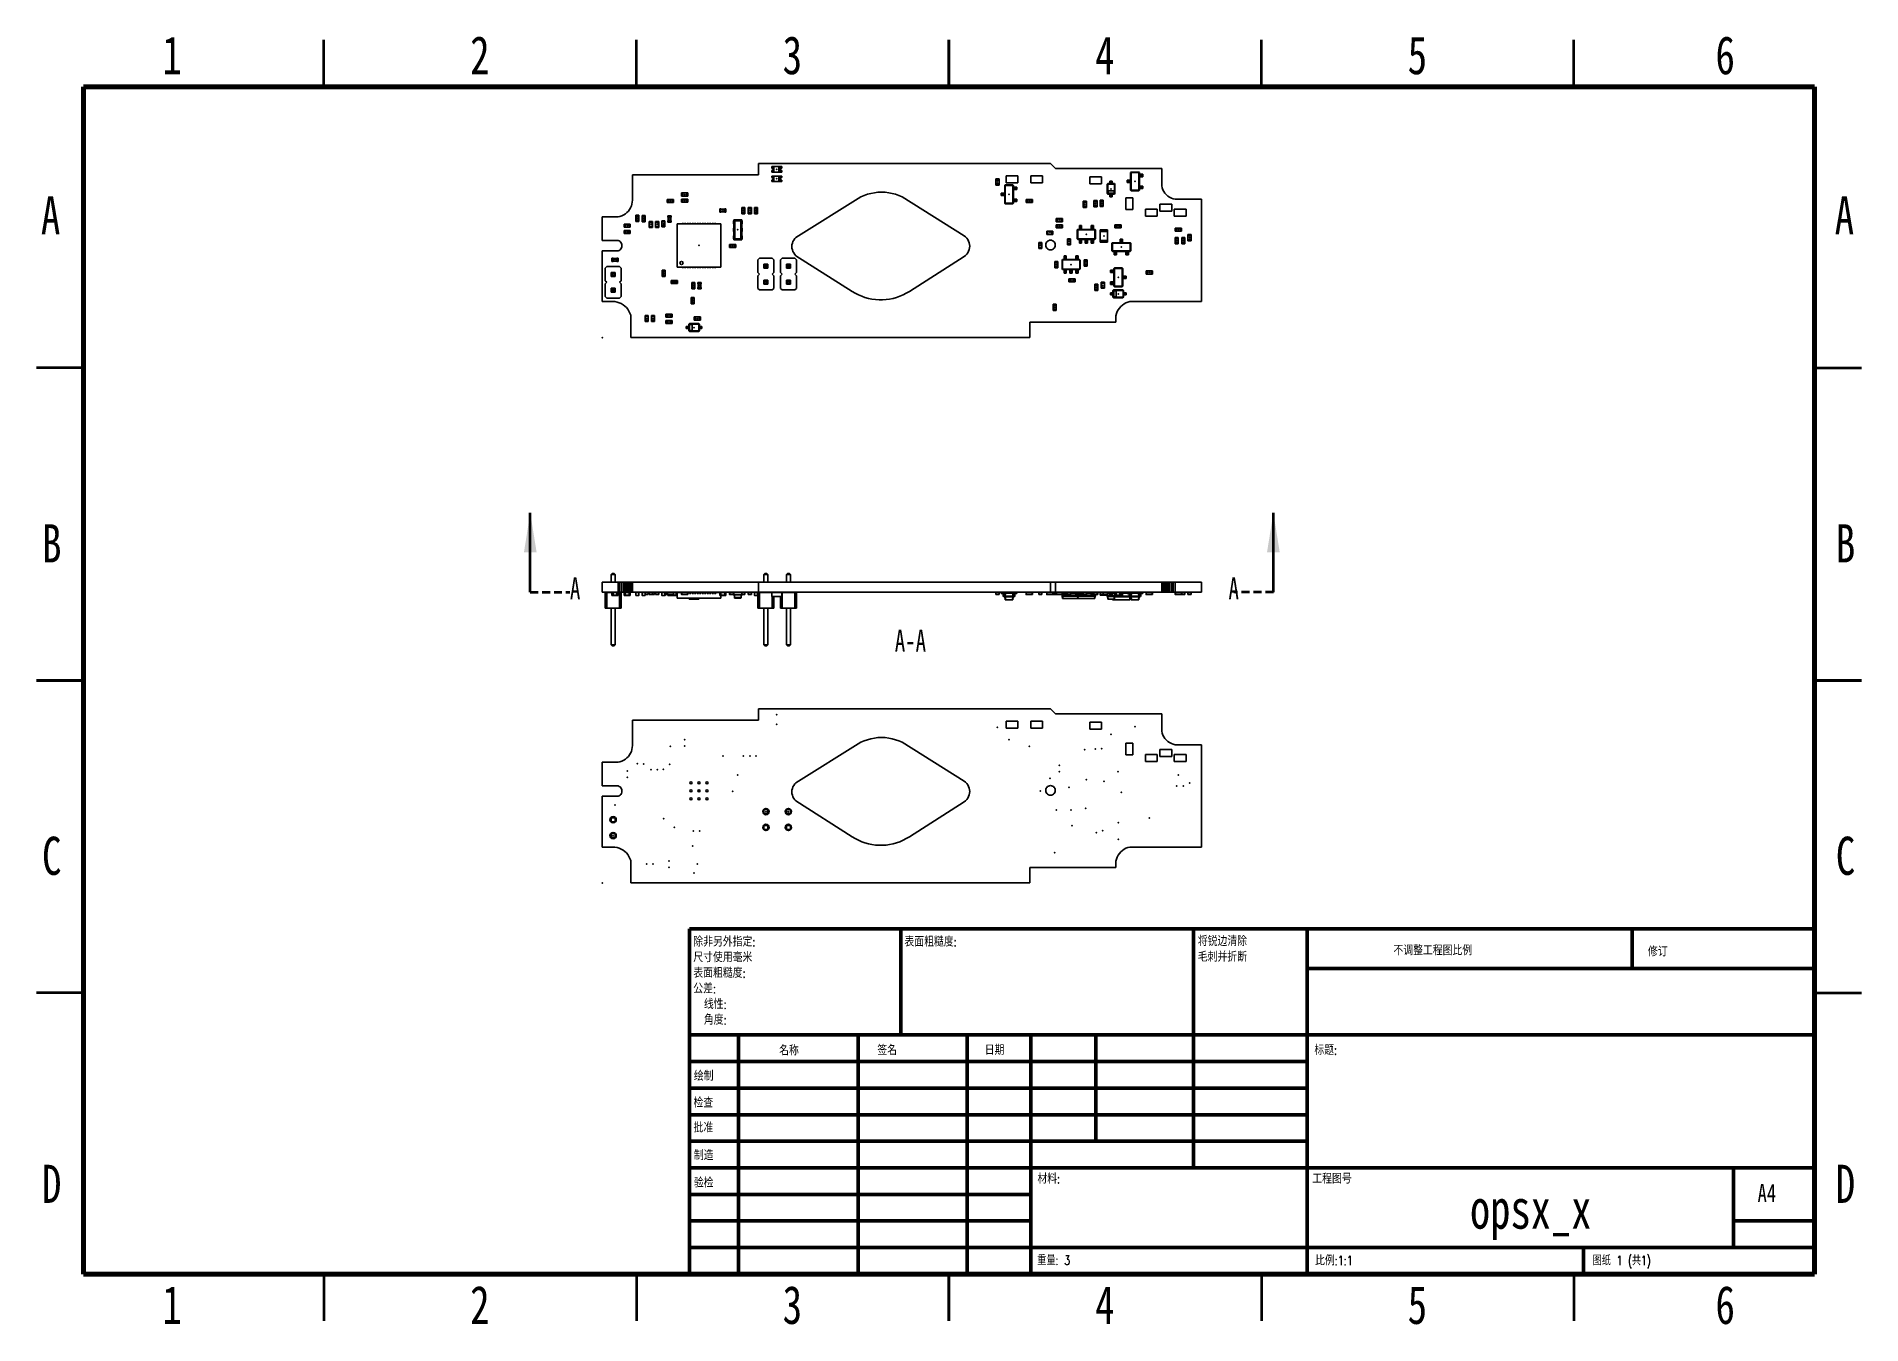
# Model space of a CAD drawing. Header units: millimetres. Extents: x 2 to 294, y 2 to 208.
import ezdxf

# ---------------------------------------------------------------- set-up
doc = ezdxf.new("R2010")
doc.units = ezdxf.units.MM
doc.header["$PDSIZE"] = -1
doc.linetypes.add('HIDDEN', pattern=[1.905, 1.27, -0.635])
doc.layers.add('10', color=7, linetype='Continuous')
doc.styles.add('SLDTEXTSTYLE0', font='TXT', dxfattribs={"width": 0.75})
doc.styles.add('SLDTEXTSTYLE1', font='TXT', dxfattribs={"width": 0.75, "bigfont": 'bigfont'})
doc.styles.add('SLDTEXTSTYLE2', font='TXT', dxfattribs={"width": 0.694444, "bigfont": 'bigfont'})
doc.styles.add('SLDTEXTSTYLE3', font='TXT', dxfattribs={"width": 0.7, "bigfont": 'bigfont'})
doc.styles.add('SLDTEXTSTYLE4', font='TXT', dxfattribs={"width": 0.7})

msp = doc.modelspace()

# ---------------------------------------------------------------- texts
at = {"color": 7, "linetype": 'Continuous', "lineweight": 0}
for s, insert, char_height, attachment_point, style in [('1', (24.19, 208.11), 6.1, 2, 'SLDTEXTSTYLE0'), ('2', (73.44, 208.11), 6.1, 2, 'SLDTEXTSTYLE0'), ('3', (123.44, 208.11), 6.1, 2, 'SLDTEXTSTYLE0'), ('4', (173.44, 208.11), 6.1, 2, 'SLDTEXTSTYLE0'), ('5', (223.44, 208.11), 6.1, 2, 'SLDTEXTSTYLE0'), ('6', (272.69, 208.11), 6.1, 2, 'SLDTEXTSTYLE0'), ('A', (4.76, 182.48), 6.1, 2, 'SLDTEXTSTYLE0'), ('A', (291.76, 182.48), 6.1, 2, 'SLDTEXTSTYLE0'), ('B', (4.95, 129.98), 6.1, 2, 'SLDTEXTSTYLE0'), ('B', (291.95, 129.98), 6.1, 2, 'SLDTEXTSTYLE0'), ('C', (4.94, 79.98), 6.1, 2, 'SLDTEXTSTYLE0'), ('C', (291.94, 79.98), 6.1, 2, 'SLDTEXTSTYLE0'), ('尺寸使用毫米', (107.59, 61.42), 1.5, 1, 'SLDTEXTSTYLE1'), ('除非另外指定:', (107.59, 63.92), 1.5, 1, 'SLDTEXTSTYLE1'), ('表面粗糙度:', (141.37, 63.92), 1.5, 1, 'SLDTEXTSTYLE1'), ('将锐边清除', (188.31, 64), 1.5, 1, 'SLDTEXTSTYLE1'), ('毛刺并折断', (188.31, 61.5), 1.5, 1, 'SLDTEXTSTYLE1'), ('不调整工程图比例', (219.61, 62.53), 1.5, 1, 'SLDTEXTSTYLE1'), ('修订', (260.33, 62.33), 1.5, 1, 'SLDTEXTSTYLE1'), ('表面粗糙度:', (107.59, 58.92), 1.5, 1, 'SLDTEXTSTYLE1'), ('公差:', (107.59, 56.42), 1.5, 1, 'SLDTEXTSTYLE1'), ('线性:', (109.28, 53.92), 1.5, 1, 'SLDTEXTSTYLE1'), ('角度:', (109.28, 51.42), 1.5, 1, 'SLDTEXTSTYLE1'), ('签名', (137.03, 46.56), 1.5, 1, 'SLDTEXTSTYLE1'), ('标题:', (206.96, 46.58), 1.5, 1, 'SLDTEXTSTYLE1'), ('名称', (121.32, 46.5), 1.5, 1, 'SLDTEXTSTYLE1'), ('日期', (154.21, 46.58), 1.5, 1, 'SLDTEXTSTYLE1'), ('绘制', (107.68, 42.43), 1.5, 1, 'SLDTEXTSTYLE1'), ('检查', (107.62, 38.15), 1.5, 1, 'SLDTEXTSTYLE1'), ('批准', (107.62, 34.18), 1.5, 1, 'SLDTEXTSTYLE1'), ('制造', (107.68, 29.73), 1.5, 1, 'SLDTEXTSTYLE1'), ('D', (4.93, 27.48), 6.1, 2, 'SLDTEXTSTYLE0'), ('D', (291.93, 27.48), 6.1, 2, 'SLDTEXTSTYLE0'), ('验检', (107.68, 25.35), 1.5, 1, 'SLDTEXTSTYLE1'), ('材料:', (162.65, 25.99), 1.5, 1, 'SLDTEXTSTYLE1'), ('工程图号', (206.63, 25.99), 1.5, 1, 'SLDTEXTSTYLE1'), ('A4', (277.87, 24.41), 2.91, 1, 'SLDTEXTSTYLE0'), ('opsx_x', (241.57, 23.61), 6.35, 2, 'SLDTEXTSTYLE0'), ('重量: 3', (162.62, 12.95), 1.499, 1, 'SLDTEXTSTYLE3'), ('比例:1:1', (207.07, 12.9), 1.5, 1, 'SLDTEXTSTYLE1'), ('图纸 1 (共1)', (251.48, 12.9), 1.5, 1, 'SLDTEXTSTYLE2'), ('1', (24.19, 8.11), 6.1, 2, 'SLDTEXTSTYLE0'), ('2', (73.44, 8.11), 6.1, 2, 'SLDTEXTSTYLE0'), ('3', (123.44, 8.11), 6.1, 2, 'SLDTEXTSTYLE0'), ('4', (173.44, 8.11), 6.1, 2, 'SLDTEXTSTYLE0'), ('5', (223.44, 8.11), 6.1, 2, 'SLDTEXTSTYLE0'), ('6', (272.69, 8.11), 6.1, 2, 'SLDTEXTSTYLE0')]:
    msp.add_mtext(s, dxfattribs=dict(at, insert=insert, char_height=char_height, attachment_point=attachment_point, style=style))
at = {"color": 7, "linetype": 'Continuous', "char_height": 3.5, "attachment_point": 1, "style": 'SLDTEXTSTYLE4'}
for insert in [(87.85, 121.47), (193.22, 121.47)]:
    msp.add_mtext('A', dxfattribs=dict(at, insert=insert))
at = {"layer": '10', "insert": (142.33, 113.1), "char_height": 3.5, "attachment_point": 2, "style": 'SLDTEXTSTYLE4'}
msp.add_mtext('A-A', dxfattribs=at)

# ---------------------------------------------------------------- hatches: boundary and pattern name
at = {"layer": '10', "linetype": 'Continuous', "lineweight": 18}
h = msp.add_hatch(dxfattribs=at)
h.set_pattern_fill('ANSI31', color=256, style=0)
h.paths.add_polyline_path([(94.44, 82.38), (95.08, 82.38), (95.08, 83.02), (94.44, 83.02)], flags=0)
h = msp.add_hatch(dxfattribs=at)
h.set_pattern_fill('ANSI31', color=256, style=0)
h.paths.add_polyline_path([(119.53, 84.33), (118.89, 84.33), (118.89, 83.69), (119.53, 83.69)], flags=0)
h = msp.add_hatch(dxfattribs=at)
h.set_pattern_fill('ANSI31', color=256, style=0)
h.paths.add_polyline_path([(119.53, 81.79), (118.89, 81.79), (118.89, 81.15), (119.53, 81.15)], flags=0)
h = msp.add_hatch(dxfattribs=at)
h.set_pattern_fill('ANSI31', color=256, style=0)
h.paths.add_polyline_path([(123.13, 84.33), (122.49, 84.33), (122.49, 83.69), (123.13, 83.69)], flags=0)
h = msp.add_hatch(dxfattribs=at)
h.set_pattern_fill('ANSI31', color=256, style=0)
h.paths.add_polyline_path([(123.13, 81.79), (122.49, 81.79), (122.49, 81.15), (123.13, 81.15)], flags=0)
h = msp.add_hatch(dxfattribs=at)
h.set_pattern_fill('ANSI31', color=256, style=0)
h.paths.add_polyline_path([(94.44, 79.84), (95.08, 79.84), (95.08, 80.48), (94.44, 80.48)], flags=0)

# ---------------------------------------------------------------- linework, layer by layer
at = {"color": 7, "linetype": 'Continuous', "lineweight": 35}
for p, q in [((48.5, 200), (48.5, 207.5)), ((98.5, 200), (98.5, 207.5)), ((148.5, 207.5), (148.5, 200)), ((148.5, 200), (148.5, 207.5)), ((198.5, 200), (198.5, 207.5)), ((248.5, 200), (248.5, 207.5)), ((10, 155), (2.5, 155)), ((287, 155), (294.5, 155)), ((81.5, 119.13), (81.5, 131.83)), ((200.4, 119.13), (200.4, 131.83)), ((2.5, 105), (10, 105)), ((10, 105), (2.5, 105)), ((294.5, 105), (287, 105)), ((287, 105), (294.5, 105)), ((10, 55), (2.5, 55)), ((287, 55), (294.5, 55)), ((48.5, 10), (48.5, 2.5)), ((98.5, 10), (98.5, 2.5)), ((148.5, 2.5), (148.5, 10)), ((148.5, 10), (148.5, 2.5)), ((198.5, 10), (198.5, 2.5)), ((248.5, 10), (248.5, 2.5))]:
    msp.add_line(p, q, dxfattribs=at)
at = {"color": 7, "linetype": 'Continuous', "lineweight": 70}
for p, q in [((10, 10), (10, 200)), ((10, 200), (287, 200)), ((287, 200), (287, 10)), ((287, 10), (10, 10))]:
    msp.add_line(p, q, dxfattribs=at)
at = {"color": 7, "linetype": 'Continuous', "lineweight": 25}
for p, q in [((118.03, 187.71), (164.76, 187.71)), ((118.03, 185.93), (118.03, 187.71)), ((120.15, 187.14), (120.18, 187.14)), ((120.15, 187), (120.15, 187.14)), ((120.17, 187.22), (120.17, 187.14)), ((121.74, 187.22), (120.17, 187.22)), ((120.18, 187), (120.18, 187.14)), ((120.47, 187.14), (120.18, 187.14)), ((120.47, 186.44), (120.47, 187.14)), ((120.5, 187.14), (120.47, 187.14)), ((120.5, 187.14), (120.5, 186.44)), ((121.27, 187.21), (121.39, 187.21)), ((121.27, 187.21), (121.27, 186.37)), ((121.39, 187.21), (121.39, 186.37)), ((121.4, 186.44), (121.4, 187.14)), ((121.4, 187.14), (121.43, 187.14)), ((121.43, 187.14), (121.43, 186.44)), ((121.43, 187.14), (121.72, 187.14)), ((121.72, 187.14), (121.72, 187)), ((121.75, 187.14), (121.72, 187.14)), ((121.74, 187.22), (121.74, 187.14)), ((121.75, 187.14), (121.75, 187)), ((164.76, 187.71), (165.53, 186.94)), ((165.53, 186.94), (182.54, 186.94)), ((182.54, 186.94), (182.54, 184.15)), ((97.84, 185.93), (118.03, 185.93)), ((97.84, 181.86), (97.84, 185.93)), ((120.15, 186.44), (120.15, 186.58)), ((120.15, 186.44), (120.18, 186.44)), ((120.15, 185.62), (120.18, 185.62)), ((120.15, 185.47), (120.15, 185.62)), ((120.15, 184.92), (120.15, 185.06)), ((120.15, 184.92), (120.18, 184.92)), ((120.17, 186.44), (120.17, 186.35)), ((121.74, 186.35), (120.17, 186.35)), ((121.74, 185.7), (120.17, 185.7)), ((120.17, 185.7), (120.17, 185.62)), ((120.17, 184.92), (120.17, 184.83)), ((121.74, 184.83), (120.17, 184.83)), ((120.18, 186.44), (120.18, 186.58)), ((120.47, 186.44), (120.18, 186.44)), ((120.18, 185.48), (120.18, 185.62)), ((120.47, 185.62), (120.18, 185.62)), ((120.18, 184.92), (120.18, 185.06)), ((120.47, 184.92), (120.18, 184.92)), ((120.5, 186.44), (120.47, 186.44)), ((120.47, 184.92), (120.47, 185.62)), ((120.5, 185.62), (120.47, 185.62)), ((120.5, 184.92), (120.47, 184.92)), ((120.5, 185.62), (120.5, 184.92)), ((121.27, 186.37), (121.39, 186.37)), ((121.27, 185.69), (121.39, 185.69)), ((121.27, 185.69), (121.27, 184.85)), ((121.27, 184.85), (121.39, 184.85)), ((121.39, 185.69), (121.39, 184.85)), ((121.4, 186.44), (121.43, 186.44)), ((121.4, 185.62), (121.43, 185.62)), ((121.4, 184.92), (121.4, 185.62)), ((121.4, 184.92), (121.43, 184.92)), ((121.43, 186.44), (121.72, 186.44)), ((121.43, 185.62), (121.43, 184.92)), ((121.43, 185.62), (121.72, 185.62)), ((121.43, 184.92), (121.72, 184.92)), ((121.72, 186.58), (121.72, 186.44)), ((121.75, 186.44), (121.72, 186.44)), ((121.72, 185.62), (121.72, 185.48)), ((121.75, 185.62), (121.72, 185.62)), ((121.72, 185.06), (121.72, 184.92)), ((121.75, 184.92), (121.72, 184.92)), ((121.74, 186.44), (121.74, 186.35)), ((121.74, 185.7), (121.74, 185.62)), ((121.74, 184.92), (121.74, 184.83)), ((121.75, 186.58), (121.75, 186.44)), ((121.75, 185.62), (121.75, 185.47)), ((121.75, 185.06), (121.75, 184.92)), ((156.01, 185.26), (156.51, 185.26)), ((156.01, 185.26), (156.01, 185.22)), ((156.01, 185.22), (156.01, 185.09)), ((156.01, 185.22), (156.51, 185.22)), ((156.01, 185.06), (156.01, 185.09)), ((156.01, 185.09), (156.51, 185.09)), ((156.01, 185.06), (156.01, 184.46)), ((156.01, 185.06), (156.51, 185.06)), ((156.01, 184.46), (156.51, 184.46)), ((156.01, 184.46), (156.01, 184.42)), ((156.01, 184.42), (156.01, 184.29)), ((156.01, 184.42), (156.51, 184.42)), ((156.01, 184.26), (156.01, 184.29)), ((156.01, 184.29), (156.51, 184.29)), ((156.01, 184.26), (156.51, 184.26)), ((156.51, 185.26), (156.51, 185.22)), ((156.51, 185.22), (156.51, 185.09)), ((156.51, 185.06), (156.51, 185.09)), ((156.51, 185.06), (156.51, 184.46)), ((156.51, 184.46), (156.51, 184.42)), ((156.51, 184.42), (156.51, 184.29)), ((156.51, 184.26), (156.51, 184.29)), ((157.41, 184.2), (157.51, 184.29)), ((157.41, 184.2), (157.44, 184.18)), ((157.41, 182.99), (157.41, 184.2)), ((157.44, 184.18), (157.52, 184.27)), ((157.44, 184.18), (157.51, 184.15)), ((157.44, 182.99), (157.44, 184.18)), ((157.51, 184.29), (158.72, 184.29)), ((157.51, 184.29), (157.52, 184.27)), ((157.51, 184.15), (157.55, 184.2)), ((157.51, 181.43), (157.51, 184.15)), ((157.52, 184.27), (157.55, 184.2)), ((157.52, 184.27), (158.71, 184.27)), ((157.55, 184.2), (158.67, 184.2)), ((157.63, 185.75), (157.63, 184.63)), ((159.51, 185.75), (157.63, 185.75)), ((157.63, 184.63), (159.51, 184.63)), ((158.71, 184.27), (158.67, 184.2)), ((158.67, 184.2), (158.72, 184.15)), ((158.72, 184.29), (158.71, 184.27)), ((158.71, 184.27), (158.79, 184.18)), ((158.72, 184.29), (158.81, 184.2)), ((158.79, 184.18), (158.72, 184.15)), ((158.72, 184.15), (158.72, 181.43)), ((158.81, 184.2), (158.79, 184.18)), ((158.79, 184.18), (158.79, 183.94)), ((158.81, 184.2), (158.81, 183.94)), ((159.51, 184.63), (159.51, 185.75)), ((161.59, 185.75), (161.59, 184.63)), ((163.47, 185.75), (161.59, 185.75)), ((161.59, 184.63), (163.47, 184.63)), ((163.47, 184.63), (163.47, 185.75)), ((171.04, 185.6), (171.04, 184.48)), ((172.92, 185.6), (171.04, 185.6)), ((171.04, 184.48), (172.92, 184.48)), ((172.92, 184.48), (172.92, 185.6)), ((173.81, 184.42), (173.91, 184.51)), ((173.81, 182.91), (173.81, 184.42)), ((173.81, 184.42), (173.84, 184.41)), ((173.84, 184.41), (173.92, 184.49)), ((173.84, 184.41), (173.9, 184.38)), ((173.84, 182.92), (173.84, 184.41)), ((173.9, 184.38), (173.95, 184.43)), ((173.9, 182.95), (173.9, 184.38)), ((173.91, 184.51), (173.92, 184.49)), ((173.91, 184.51), (174.26, 184.51)), ((173.92, 184.49), (173.95, 184.43)), ((173.92, 184.49), (174.26, 184.49)), ((173.95, 184.43), (174.92, 184.43)), ((174.26, 184.91), (174.61, 184.91)), ((174.26, 184.91), (174.26, 184.8)), ((174.26, 184.8), (174.61, 184.8)), ((174.26, 184.8), (174.26, 184.73)), ((174.26, 184.73), (174.61, 184.73)), ((174.26, 184.73), (174.26, 184.51)), ((174.26, 184.51), (174.61, 184.51)), ((174.26, 184.51), (174.26, 184.49)), ((174.26, 184.49), (174.61, 184.49)), ((174.61, 184.91), (174.61, 184.8)), ((174.61, 184.8), (174.61, 184.73)), ((174.61, 184.73), (174.61, 184.51)), ((174.61, 184.51), (174.61, 184.49)), ((174.61, 184.51), (174.97, 184.51)), ((174.61, 184.49), (174.95, 184.49)), ((174.95, 184.49), (174.92, 184.43)), ((174.92, 184.43), (174.98, 184.38)), ((174.97, 184.51), (174.95, 184.49)), ((174.95, 184.49), (175.04, 184.41)), ((174.97, 184.51), (175.06, 184.42)), ((175.04, 184.41), (174.98, 184.38)), ((174.98, 184.38), (174.98, 182.95)), ((175.06, 184.42), (175.04, 184.41)), ((175.04, 184.41), (175.04, 182.92)), ((175.06, 184.42), (175.06, 182.91)), ((177.01, 184.66), (177.01, 185.06)), ((177.01, 185.06), (177.21, 185.06)), ((177.01, 184.66), (177.21, 184.66)), ((177.21, 184.66), (177.21, 185.06)), ((177.21, 185.06), (177.31, 185.06)), ((177.21, 184.66), (177.31, 184.66)), ((177.31, 184.66), (177.31, 185.06)), ((177.31, 185.06), (177.56, 185.06)), ((177.31, 184.66), (177.56, 184.66)), ((177.56, 186.27), (177.66, 186.36)), ((177.56, 186.27), (177.59, 186.26)), ((177.56, 185.06), (177.56, 186.27)), ((177.56, 185.06), (177.59, 185.06)), ((177.56, 184.66), (177.56, 185.06)), ((177.56, 184.66), (177.59, 184.66)), ((177.56, 183.46), (177.56, 184.66)), ((177.59, 186.26), (177.67, 186.34)), ((177.59, 186.26), (177.65, 186.22)), ((177.59, 185.06), (177.59, 186.26)), ((177.59, 184.66), (177.59, 185.06)), ((177.59, 183.47), (177.59, 184.66)), ((177.65, 186.22), (177.7, 186.27)), ((177.65, 183.5), (177.65, 186.22)), ((177.66, 186.36), (177.67, 186.34)), ((177.66, 186.36), (178.87, 186.36)), ((177.67, 186.34), (177.7, 186.27)), ((177.67, 186.34), (178.85, 186.34)), ((177.7, 186.27), (178.82, 186.27)), ((178.85, 186.34), (178.82, 186.27)), ((178.82, 186.27), (178.87, 186.22)), ((178.87, 186.36), (178.85, 186.34)), ((178.85, 186.34), (178.94, 186.26)), ((178.87, 186.36), (178.96, 186.27)), ((178.94, 186.26), (178.87, 186.22)), ((178.87, 186.22), (178.87, 183.5)), ((178.96, 186.27), (178.94, 186.26)), ((178.94, 186.26), (178.94, 186.01)), ((178.94, 186.01), (178.94, 185.61)), ((178.96, 186.01), (178.94, 186.01)), ((178.94, 185.61), (178.94, 184.11)), ((178.96, 185.61), (178.94, 185.61)), ((178.94, 184.11), (178.94, 183.71)), ((178.96, 184.11), (178.94, 184.11)), ((178.96, 186.27), (178.96, 186.01)), ((178.96, 186.01), (178.96, 185.61)), ((179.21, 186.01), (178.96, 186.01)), ((179.21, 185.61), (178.96, 185.61)), ((178.96, 185.61), (178.96, 184.11)), ((178.96, 184.11), (178.96, 183.71)), ((179.21, 184.11), (178.96, 184.11)), ((179.21, 186.01), (179.21, 185.61)), ((179.31, 186.01), (179.21, 186.01)), ((179.31, 185.61), (179.21, 185.61)), ((179.21, 184.11), (179.21, 183.71)), ((179.31, 184.11), (179.21, 184.11)), ((179.31, 186.01), (179.31, 185.61)), ((179.51, 186.01), (179.31, 186.01)), ((179.51, 185.61), (179.31, 185.61)), ((179.31, 184.11), (179.31, 183.71)), ((179.51, 184.11), (179.31, 184.11)), ((179.51, 186.01), (179.51, 185.61)), ((179.51, 184.11), (179.51, 183.71)), ((182.54, 184.15), (182.62, 183.83)), ((97.68, 180.92), (97.77, 181.23)), ((97.77, 181.23), (97.82, 181.54)), ((97.82, 181.54), (97.84, 181.86)), ((103.43, 181.46), (103.43, 181.96)), ((103.43, 181.96), (103.47, 181.96)), ((103.43, 181.46), (103.47, 181.46)), ((103.47, 181.46), (103.47, 181.96)), ((103.47, 181.96), (103.6, 181.96)), ((103.47, 181.46), (103.6, 181.46)), ((103.6, 181.46), (103.6, 181.96)), ((103.63, 181.96), (103.6, 181.96)), ((103.63, 181.46), (103.6, 181.46)), ((103.63, 181.96), (104.23, 181.96)), ((103.63, 181.46), (103.63, 181.96)), ((103.63, 181.46), (104.23, 181.46)), ((104.23, 181.46), (104.23, 181.96)), ((104.23, 181.96), (104.27, 181.96)), ((104.23, 181.46), (104.27, 181.46)), ((104.27, 181.46), (104.27, 181.96)), ((104.27, 181.96), (104.4, 181.96)), ((104.27, 181.46), (104.4, 181.46)), ((104.4, 181.46), (104.4, 181.96)), ((104.43, 181.96), (104.4, 181.96)), ((104.43, 181.46), (104.4, 181.46)), ((104.43, 181.46), (104.43, 181.96)), ((105.71, 182.51), (105.71, 183.01)), ((105.71, 183.01), (105.75, 183.01)), ((105.71, 182.51), (105.75, 182.51)), ((105.71, 181.51), (105.71, 182.01)), ((105.71, 182.01), (105.75, 182.01)), ((105.71, 181.51), (105.75, 181.51)), ((105.75, 182.51), (105.75, 183.01)), ((105.75, 183.01), (105.88, 183.01)), ((105.75, 182.51), (105.88, 182.51)), ((105.75, 181.51), (105.75, 182.01)), ((105.75, 182.01), (105.88, 182.01)), ((105.75, 181.51), (105.88, 181.51)), ((105.88, 182.51), (105.88, 183.01)), ((105.91, 183.01), (105.88, 183.01)), ((105.91, 182.51), (105.88, 182.51)), ((105.88, 181.51), (105.88, 182.01)), ((105.91, 182.01), (105.88, 182.01)), ((105.91, 181.51), (105.88, 181.51)), ((105.91, 183.01), (106.51, 183.01)), ((105.91, 182.51), (105.91, 183.01)), ((105.91, 182.51), (106.51, 182.51)), ((105.91, 181.51), (105.91, 182.01)), ((105.91, 182.01), (106.51, 182.01)), ((105.91, 181.51), (106.51, 181.51)), ((106.51, 182.51), (106.51, 183.01)), ((106.51, 183.01), (106.55, 183.01)), ((106.51, 182.51), (106.55, 182.51)), ((106.51, 181.51), (106.51, 182.01)), ((106.51, 182.01), (106.55, 182.01)), ((106.51, 181.51), (106.55, 181.51)), ((106.55, 182.51), (106.55, 183.01)), ((106.55, 183.01), (106.68, 183.01)), ((106.55, 182.51), (106.68, 182.51)), ((106.55, 181.51), (106.55, 182.01)), ((106.55, 182.01), (106.68, 182.01)), ((106.55, 181.51), (106.68, 181.51)), ((106.68, 182.51), (106.68, 183.01)), ((106.71, 183.01), (106.68, 183.01)), ((106.71, 182.51), (106.68, 182.51)), ((106.68, 181.51), (106.68, 182.01)), ((106.71, 182.01), (106.68, 182.01)), ((106.71, 181.51), (106.68, 181.51)), ((106.71, 182.51), (106.71, 183.01)), ((106.71, 181.51), (106.71, 182.01)), ((134.41, 182.37), (124, 175.9)), ((134.93, 182.6), (134.41, 182.37)), ((135.47, 182.79), (134.93, 182.6)), ((136.02, 182.94), (135.47, 182.79)), ((136.58, 183.05), (136.02, 182.94)), ((137.14, 183.11), (136.58, 183.05)), ((137.71, 183.13), (137.14, 183.11)), ((138.28, 183.11), (137.71, 183.13)), ((138.85, 183.05), (138.28, 183.11)), ((139.41, 182.94), (138.85, 183.05)), ((139.96, 182.79), (139.41, 182.94)), ((140.49, 182.6), (139.96, 182.79)), ((141.02, 182.37), (140.49, 182.6)), ((150.92, 176.15), (141.02, 182.37)), ((156.86, 182.59), (156.86, 182.99)), ((156.86, 182.99), (157.06, 182.99)), ((156.86, 182.59), (157.06, 182.59)), ((157.06, 182.59), (157.06, 182.99)), ((157.06, 182.99), (157.16, 182.99)), ((157.06, 182.59), (157.16, 182.59)), ((157.16, 182.59), (157.16, 182.99)), ((157.16, 182.99), (157.41, 182.99)), ((157.16, 182.59), (157.41, 182.59)), ((157.41, 182.59), (157.41, 182.99)), ((157.41, 182.99), (157.44, 182.99)), ((157.41, 181.39), (157.41, 182.59)), ((157.41, 182.59), (157.44, 182.59)), ((157.41, 181.39), (157.44, 181.4)), ((157.51, 181.29), (157.41, 181.39)), ((157.44, 182.59), (157.44, 182.99)), ((157.44, 181.4), (157.44, 182.59)), ((157.44, 181.4), (157.51, 181.43)), ((157.52, 181.32), (157.44, 181.4)), ((157.55, 181.38), (157.51, 181.43)), ((157.51, 181.29), (157.52, 181.32)), ((158.72, 181.29), (157.51, 181.29)), ((157.52, 181.32), (157.55, 181.38)), ((158.71, 181.32), (157.52, 181.32)), ((158.67, 181.38), (157.55, 181.38)), ((158.72, 181.43), (158.67, 181.38)), ((158.71, 181.32), (158.67, 181.38)), ((158.79, 181.4), (158.71, 181.32)), ((158.72, 181.29), (158.71, 181.32)), ((158.79, 181.4), (158.72, 181.43)), ((158.81, 181.39), (158.72, 181.29)), ((158.79, 183.94), (158.79, 183.54)), ((158.81, 183.94), (158.79, 183.94)), ((158.79, 183.54), (158.79, 182.04)), ((158.81, 183.54), (158.79, 183.54)), ((158.79, 182.04), (158.79, 181.64)), ((158.81, 182.04), (158.79, 182.04)), ((158.79, 181.64), (158.79, 181.4)), ((158.81, 181.64), (158.79, 181.64)), ((158.81, 181.39), (158.79, 181.4)), ((158.81, 183.94), (158.81, 183.54)), ((159.06, 183.94), (158.81, 183.94)), ((158.81, 183.54), (158.81, 182.04)), ((159.06, 183.54), (158.81, 183.54)), ((158.81, 182.04), (158.81, 181.64)), ((159.06, 182.04), (158.81, 182.04)), ((159.06, 181.64), (158.81, 181.64)), ((158.81, 181.64), (158.81, 181.39)), ((159.06, 183.94), (159.06, 183.54)), ((159.16, 183.94), (159.06, 183.94)), ((159.16, 183.54), (159.06, 183.54)), ((159.06, 182.04), (159.06, 181.64)), ((159.16, 182.04), (159.06, 182.04)), ((159.16, 181.64), (159.06, 181.64)), ((159.16, 183.94), (159.16, 183.54)), ((159.36, 183.94), (159.16, 183.94)), ((159.36, 183.54), (159.16, 183.54)), ((159.16, 182.04), (159.16, 181.64)), ((159.36, 182.04), (159.16, 182.04)), ((159.36, 181.64), (159.16, 181.64)), ((159.36, 183.94), (159.36, 183.54)), ((159.36, 182.04), (159.36, 181.64)), ((160.84, 181.46), (160.84, 181.96)), ((160.84, 181.96), (160.87, 181.96)), ((160.84, 181.46), (160.87, 181.46)), ((160.87, 181.46), (160.87, 181.96)), ((160.87, 181.96), (161, 181.96)), ((160.87, 181.46), (161, 181.46)), ((161, 181.46), (161, 181.96)), ((161.04, 181.96), (161, 181.96)), ((161.04, 181.46), (161, 181.46)), ((161.04, 181.46), (161.04, 181.96)), ((161.04, 181.96), (161.64, 181.96)), ((161.04, 181.46), (161.64, 181.46)), ((161.64, 181.46), (161.64, 181.96)), ((161.64, 181.96), (161.67, 181.96)), ((161.64, 181.46), (161.67, 181.46)), ((161.67, 181.46), (161.67, 181.96)), ((161.67, 181.96), (161.8, 181.96)), ((161.67, 181.46), (161.8, 181.46)), ((161.8, 181.46), (161.8, 181.96)), ((161.84, 181.96), (161.8, 181.96)), ((161.84, 181.46), (161.8, 181.46)), ((161.84, 181.46), (161.84, 181.96)), ((169.98, 181.7), (170.48, 181.7)), ((169.98, 181.7), (169.98, 181.67)), ((169.98, 181.67), (170.48, 181.67)), ((169.98, 181.67), (169.98, 181.54)), ((169.98, 181.5), (169.98, 181.54)), ((169.98, 181.54), (170.48, 181.54)), ((169.98, 181.5), (170.48, 181.5)), ((169.98, 181.5), (169.98, 180.9)), ((170.48, 181.7), (170.48, 181.67)), ((170.48, 181.67), (170.48, 181.54)), ((170.48, 181.5), (170.48, 181.54)), ((170.48, 181.5), (170.48, 180.9)), ((171.69, 181.81), (172.19, 181.81)), ((171.69, 181.81), (171.69, 181.78)), ((171.69, 181.78), (171.69, 181.65)), ((171.69, 181.78), (172.19, 181.78)), ((171.69, 181.65), (172.19, 181.65)), ((171.69, 181.61), (171.69, 181.65)), ((171.69, 181.61), (171.69, 181.01)), ((171.69, 181.61), (172.19, 181.61)), ((172.19, 181.81), (172.19, 181.78)), ((172.19, 181.78), (172.19, 181.65)), ((172.19, 181.61), (172.19, 181.65)), ((172.19, 181.61), (172.19, 181.01)), ((173.19, 181.84), (172.69, 181.84)), ((172.69, 181.84), (172.69, 181.8)), ((173.19, 181.8), (172.69, 181.8)), ((172.69, 181.67), (172.69, 181.8)), ((173.19, 181.67), (172.69, 181.67)), ((172.69, 181.64), (172.69, 181.67)), ((173.19, 181.64), (172.69, 181.64)), ((172.69, 181.04), (172.69, 181.64)), ((173.19, 181.84), (173.19, 181.8)), ((173.19, 181.67), (173.19, 181.8)), ((173.19, 181.64), (173.19, 181.67)), ((173.19, 181.04), (173.19, 181.64)), ((173.81, 182.91), (173.84, 182.92)), ((173.91, 182.81), (173.81, 182.91)), ((173.84, 182.92), (173.9, 182.95)), ((173.92, 182.84), (173.84, 182.92)), ((173.95, 182.9), (173.9, 182.95)), ((173.91, 182.81), (173.92, 182.84)), ((174.26, 182.81), (173.91, 182.81)), ((173.92, 182.84), (173.95, 182.9)), ((174.26, 182.84), (173.92, 182.84)), ((173.95, 183.35), (173.95, 182.95)), ((174.93, 183.35), (173.95, 183.35)), ((174.93, 182.95), (173.95, 182.95)), ((174.92, 182.9), (173.95, 182.9)), ((174.61, 182.84), (174.26, 182.84)), ((174.26, 182.81), (174.26, 182.84)), ((174.26, 182.59), (174.26, 182.81)), ((174.61, 182.81), (174.26, 182.81)), ((174.61, 182.59), (174.26, 182.59)), ((174.26, 182.52), (174.26, 182.59)), ((174.61, 182.52), (174.26, 182.52)), ((174.26, 182.41), (174.26, 182.52)), ((174.61, 182.41), (174.26, 182.41)), ((174.95, 182.84), (174.61, 182.84)), ((174.61, 182.81), (174.61, 182.84)), ((174.61, 182.59), (174.61, 182.81)), ((174.97, 182.81), (174.61, 182.81)), ((174.61, 182.52), (174.61, 182.59)), ((174.61, 182.41), (174.61, 182.52)), ((174.98, 182.95), (174.92, 182.9)), ((174.95, 182.84), (174.92, 182.9)), ((174.93, 183.35), (174.93, 182.95)), ((175.04, 182.92), (174.95, 182.84)), ((174.97, 182.81), (174.95, 182.84)), ((175.06, 182.91), (174.97, 182.81)), ((175.04, 182.92), (174.98, 182.95)), ((175.06, 182.91), (175.04, 182.92)), ((176.78, 182.25), (176.78, 180.37)), ((177.9, 182.25), (176.78, 182.25)), ((177.56, 183.46), (177.59, 183.47)), ((177.66, 183.36), (177.56, 183.46)), ((177.59, 183.47), (177.65, 183.5)), ((177.67, 183.39), (177.59, 183.47)), ((177.7, 183.46), (177.65, 183.5)), ((177.66, 183.36), (177.67, 183.39)), ((178.87, 183.36), (177.66, 183.36)), ((177.67, 183.39), (177.7, 183.46)), ((178.85, 183.39), (177.67, 183.39)), ((178.82, 183.46), (177.7, 183.46)), ((177.9, 180.37), (177.9, 182.25)), ((178.87, 183.5), (178.82, 183.46)), ((178.85, 183.39), (178.82, 183.46)), ((178.94, 183.47), (178.85, 183.39)), ((178.87, 183.36), (178.85, 183.39)), ((178.94, 183.47), (178.87, 183.5)), ((178.96, 183.46), (178.87, 183.36)), ((178.94, 183.71), (178.94, 183.47)), ((178.96, 183.71), (178.94, 183.71)), ((178.96, 183.46), (178.94, 183.47)), ((179.21, 183.71), (178.96, 183.71)), ((178.96, 183.71), (178.96, 183.46)), ((179.31, 183.71), (179.21, 183.71)), ((179.51, 183.71), (179.31, 183.71)), ((182.26, 181.23), (182.26, 180.11)), ((184.14, 181.23), (182.26, 181.23)), ((182.62, 183.83), (182.73, 183.53)), ((182.73, 183.53), (182.88, 183.24)), ((182.88, 183.24), (183.06, 182.97)), ((183.06, 182.97), (183.28, 182.72)), ((183.28, 182.72), (183.52, 182.51)), ((183.52, 182.51), (183.79, 182.32)), ((183.79, 182.32), (184.08, 182.18)), ((184.08, 182.18), (184.39, 182.06)), ((184.14, 180.11), (184.14, 181.23)), ((184.39, 182.06), (184.7, 181.99)), ((184.7, 181.99), (188.89, 181.99)), ((188.89, 181.99), (188.89, 165.61)), ((93.01, 175.39), (93.01, 179.2)), ((93.01, 179.2), (95.55, 179.2)), ((95.55, 179.2), (95.86, 179.26)), ((95.86, 179.26), (96.17, 179.36)), ((96.17, 179.36), (96.46, 179.49)), ((96.46, 179.49), (96.73, 179.66)), ((96.73, 179.66), (96.98, 179.86)), ((96.98, 179.86), (97.2, 180.09)), ((97.2, 180.09), (97.4, 180.35)), ((97.4, 180.35), (97.56, 180.62)), ((97.56, 180.62), (97.68, 180.92)), ((98.39, 179.24), (98.39, 179.44)), ((98.39, 179.44), (98.41, 179.44)), ((98.39, 179.24), (98.41, 179.24)), ((98.39, 178.44), (98.39, 178.64)), ((98.39, 178.64), (98.41, 178.64)), ((98.39, 178.44), (98.41, 178.44)), ((98.41, 179.24), (98.41, 179.44)), ((98.87, 179.44), (98.41, 179.44)), ((98.87, 179.24), (98.41, 179.24)), ((98.41, 178.64), (98.41, 179.24)), ((98.41, 178.44), (98.41, 178.64)), ((98.87, 178.64), (98.41, 178.64)), ((98.87, 178.44), (98.41, 178.44)), ((98.43, 178.64), (98.43, 179.24)), ((98.85, 178.64), (98.85, 179.24)), ((98.87, 179.24), (98.87, 179.44)), ((98.89, 179.44), (98.87, 179.44)), ((98.89, 179.24), (98.87, 179.24)), ((98.87, 178.64), (98.87, 179.24)), ((98.87, 178.44), (98.87, 178.64)), ((98.89, 178.64), (98.87, 178.64)), ((98.89, 178.44), (98.87, 178.44)), ((98.89, 179.24), (98.89, 179.44)), ((98.89, 178.44), (98.89, 178.64)), ((99.39, 179.21), (99.39, 179.41)), ((99.39, 179.41), (99.41, 179.41)), ((99.39, 179.21), (99.41, 179.21)), ((99.39, 178.41), (99.39, 178.61)), ((99.39, 178.61), (99.41, 178.61)), ((99.39, 178.41), (99.41, 178.41)), ((99.41, 179.21), (99.41, 179.41)), ((99.87, 179.41), (99.41, 179.41)), ((99.87, 179.21), (99.41, 179.21)), ((99.41, 178.61), (99.41, 179.21)), ((99.41, 178.41), (99.41, 178.61)), ((99.87, 178.61), (99.41, 178.61)), ((99.87, 178.41), (99.41, 178.41)), ((99.43, 178.61), (99.43, 179.21)), ((99.85, 178.61), (99.85, 179.21)), ((99.87, 179.21), (99.87, 179.41)), ((99.89, 179.41), (99.87, 179.41)), ((99.89, 179.21), (99.87, 179.21)), ((99.87, 178.61), (99.87, 179.21)), ((99.87, 178.41), (99.87, 178.61)), ((99.89, 178.61), (99.87, 178.61)), ((99.89, 178.41), (99.87, 178.41)), ((99.89, 179.21), (99.89, 179.41)), ((99.89, 178.41), (99.89, 178.61)), ((101.05, 178.46), (100.55, 178.46)), ((100.55, 178.46), (100.55, 178.43)), ((101.05, 178.43), (100.55, 178.43)), ((100.55, 178.3), (100.55, 178.43)), ((101.05, 178.3), (100.55, 178.3)), ((100.55, 178.26), (100.55, 178.3)), ((100.55, 177.66), (100.55, 178.26)), ((101.05, 178.26), (100.55, 178.26)), ((101.05, 178.46), (101.05, 178.43)), ((101.05, 178.3), (101.05, 178.43)), ((101.05, 178.26), (101.05, 178.3)), ((101.05, 177.66), (101.05, 178.26)), ((101.56, 178.46), (101.56, 178.43)), ((102.06, 178.46), (101.56, 178.46)), ((102.06, 178.43), (101.56, 178.43)), ((101.56, 178.3), (101.56, 178.43)), ((102.06, 178.3), (101.56, 178.3)), ((101.56, 178.26), (101.56, 178.3)), ((101.56, 177.66), (101.56, 178.26)), ((102.06, 178.26), (101.56, 178.26)), ((102.06, 178.46), (102.06, 178.43)), ((102.06, 178.3), (102.06, 178.43)), ((102.06, 178.26), (102.06, 178.3)), ((102.06, 177.66), (102.06, 178.26)), ((102.54, 178.36), (102.54, 178.56)), ((102.54, 178.56), (102.56, 178.56)), ((102.54, 178.36), (102.56, 178.36)), ((102.56, 178.36), (102.56, 178.56)), ((103.02, 178.56), (102.56, 178.56)), ((103.02, 178.36), (102.56, 178.36)), ((102.56, 177.76), (102.56, 178.36)), ((102.58, 177.76), (102.58, 178.36)), ((103, 177.76), (103, 178.36)), ((103.02, 178.36), (103.02, 178.56)), ((103.04, 178.56), (103.02, 178.56)), ((103.04, 178.36), (103.02, 178.36)), ((103.02, 177.76), (103.02, 178.36)), ((103.04, 178.36), (103.04, 178.56)), ((103.54, 179.14), (103.54, 179.34)), ((103.54, 179.34), (103.56, 179.34)), ((103.54, 179.14), (103.56, 179.14)), ((103.54, 178.34), (103.54, 178.54)), ((103.54, 178.54), (103.56, 178.54)), ((103.54, 178.34), (103.56, 178.34)), ((103.56, 179.14), (103.56, 179.34)), ((104.02, 179.34), (103.56, 179.34)), ((104.02, 179.14), (103.56, 179.14)), ((103.56, 178.54), (103.56, 179.14)), ((103.56, 178.34), (103.56, 178.54)), ((104.02, 178.54), (103.56, 178.54)), ((104.02, 178.34), (103.56, 178.34)), ((103.58, 178.54), (103.58, 179.14)), ((104, 178.54), (104, 179.14)), ((104.02, 179.14), (104.02, 179.34)), ((104.04, 179.34), (104.02, 179.34)), ((104.04, 179.14), (104.02, 179.14)), ((104.02, 178.54), (104.02, 179.14)), ((104.02, 178.34), (104.02, 178.54)), ((104.04, 178.54), (104.02, 178.54)), ((104.04, 178.34), (104.02, 178.34)), ((104.04, 179.14), (104.04, 179.34)), ((104.04, 178.34), (104.04, 178.54)), ((111.82, 180.44), (112.02, 180.44)), ((111.82, 180.44), (111.82, 180.42)), ((111.82, 180.42), (112.02, 180.42)), ((111.82, 179.96), (111.82, 180.42)), ((111.82, 179.94), (111.82, 179.96)), ((111.82, 179.96), (112.02, 179.96)), ((111.82, 179.94), (112.02, 179.94)), ((112.02, 180.44), (112.02, 180.42)), ((112.02, 179.96), (112.02, 180.42)), ((112.02, 180.42), (112.62, 180.42)), ((112.02, 180.4), (112.62, 180.4)), ((112.02, 179.98), (112.62, 179.98)), ((112.02, 179.94), (112.02, 179.96)), ((112.02, 179.96), (112.62, 179.96)), ((112.62, 180.44), (112.82, 180.44)), ((112.62, 180.44), (112.62, 180.42)), ((112.62, 180.42), (112.82, 180.42)), ((112.62, 179.96), (112.62, 180.42)), ((112.62, 179.96), (112.82, 179.96)), ((112.62, 179.94), (112.62, 179.96)), ((112.62, 179.94), (112.82, 179.94)), ((112.82, 180.44), (112.82, 180.42)), ((112.82, 179.96), (112.82, 180.42)), ((112.82, 179.94), (112.82, 179.96)), ((114.04, 178.56), (114.04, 178.06)), ((114.16, 178.56), (114.04, 178.56)), ((114.06, 178.71), (114.06, 178.56)), ((115.36, 178.71), (114.06, 178.71)), ((114.16, 178.61), (114.23, 178.54)), ((114.16, 178.61), (114.16, 175.61)), ((115.26, 178.61), (114.16, 178.61)), ((114.23, 178.54), (114.23, 175.68)), ((115.19, 178.54), (114.23, 178.54)), ((115.26, 178.61), (115.19, 178.54)), ((115.19, 175.68), (115.19, 178.54)), ((115.26, 175.61), (115.26, 178.61)), ((115.39, 178.56), (115.26, 178.56)), ((115.36, 180.66), (115.86, 180.66)), ((115.36, 180.66), (115.36, 180.63)), ((115.36, 180.63), (115.86, 180.63)), ((115.36, 180.63), (115.36, 180.5)), ((115.36, 180.5), (115.86, 180.5)), ((115.36, 180.46), (115.36, 180.5)), ((115.36, 180.46), (115.86, 180.46)), ((115.36, 180.46), (115.36, 179.86)), ((115.36, 179.86), (115.36, 179.83)), ((115.36, 179.86), (115.86, 179.86)), ((115.36, 179.83), (115.86, 179.83)), ((115.36, 179.83), (115.36, 179.7)), ((115.36, 179.66), (115.36, 179.7)), ((115.36, 179.7), (115.86, 179.7)), ((115.36, 179.66), (115.86, 179.66)), ((115.36, 178.56), (115.36, 178.71)), ((115.39, 178.06), (115.39, 178.56)), ((115.86, 180.66), (115.86, 180.63)), ((115.86, 180.63), (115.86, 180.5)), ((115.86, 180.46), (115.86, 180.5)), ((115.86, 180.46), (115.86, 179.86)), ((115.86, 179.86), (115.86, 179.83)), ((115.86, 179.83), (115.86, 179.7)), ((115.86, 179.66), (115.86, 179.7)), ((116.39, 180.66), (116.39, 180.63)), ((116.89, 180.66), (116.39, 180.66)), ((116.89, 180.63), (116.39, 180.63)), ((116.39, 180.5), (116.39, 180.63)), ((116.39, 180.46), (116.39, 180.5)), ((116.89, 180.5), (116.39, 180.5)), ((116.39, 179.86), (116.39, 180.46)), ((116.89, 180.46), (116.39, 180.46)), ((116.39, 179.86), (116.39, 179.83)), ((116.89, 179.86), (116.39, 179.86)), ((116.89, 179.83), (116.39, 179.83)), ((116.39, 179.7), (116.39, 179.83)), ((116.89, 179.7), (116.39, 179.7)), ((116.39, 179.66), (116.39, 179.7)), ((116.89, 179.66), (116.39, 179.66)), ((116.89, 180.66), (116.89, 180.63)), ((116.89, 180.5), (116.89, 180.63)), ((116.89, 180.46), (116.89, 180.5)), ((116.89, 179.86), (116.89, 180.46)), ((116.89, 179.86), (116.89, 179.83)), ((116.89, 179.7), (116.89, 179.83)), ((116.89, 179.66), (116.89, 179.7)), ((117.36, 180.49), (117.36, 180.69)), ((117.36, 180.69), (117.38, 180.69)), ((117.36, 180.49), (117.38, 180.49)), ((117.36, 179.69), (117.36, 179.89)), ((117.36, 179.89), (117.38, 179.89)), ((117.36, 179.69), (117.38, 179.69)), ((117.38, 180.49), (117.38, 180.69)), ((117.84, 180.69), (117.38, 180.69)), ((117.84, 180.49), (117.38, 180.49)), ((117.38, 179.89), (117.38, 180.49)), ((117.38, 179.69), (117.38, 179.89)), ((117.84, 179.89), (117.38, 179.89)), ((117.84, 179.69), (117.38, 179.69)), ((117.4, 179.89), (117.4, 180.49)), ((117.82, 179.89), (117.82, 180.49)), ((117.84, 180.49), (117.84, 180.69)), ((117.86, 180.69), (117.84, 180.69)), ((117.86, 180.49), (117.84, 180.49)), ((117.84, 179.89), (117.84, 180.49)), ((117.84, 179.69), (117.84, 179.89)), ((117.86, 179.89), (117.84, 179.89)), ((117.86, 179.69), (117.84, 179.69)), ((117.86, 180.49), (117.86, 180.69)), ((117.86, 179.69), (117.86, 179.89)), ((165.66, 178.91), (165.7, 178.91)), ((165.66, 178.91), (165.66, 178.41)), ((165.66, 178.41), (165.7, 178.41)), ((165.7, 178.91), (165.7, 178.41)), ((165.83, 178.91), (165.7, 178.91)), ((165.83, 178.41), (165.7, 178.41)), ((165.83, 178.91), (165.83, 178.41)), ((165.86, 178.91), (165.83, 178.91)), ((165.86, 178.41), (165.83, 178.41)), ((165.86, 178.91), (165.86, 178.41)), ((166.46, 178.91), (165.86, 178.91)), ((166.46, 178.41), (165.86, 178.41)), ((166.46, 178.91), (166.5, 178.91)), ((166.46, 178.91), (166.46, 178.41)), ((166.46, 178.41), (166.5, 178.41)), ((166.5, 178.91), (166.5, 178.41)), ((166.63, 178.91), (166.5, 178.91)), ((166.63, 178.41), (166.5, 178.41)), ((166.63, 178.91), (166.63, 178.41)), ((166.66, 178.91), (166.63, 178.91)), ((166.66, 178.41), (166.63, 178.41)), ((166.66, 178.91), (166.66, 178.41)), ((169.98, 180.9), (170.48, 180.9)), ((169.98, 180.9), (169.98, 180.87)), ((169.98, 180.87), (170.48, 180.87)), ((169.98, 180.87), (169.98, 180.74)), ((169.98, 180.74), (170.48, 180.74)), ((169.98, 180.7), (169.98, 180.74)), ((169.98, 180.7), (170.48, 180.7)), ((170.48, 180.9), (170.48, 180.87)), ((170.48, 180.87), (170.48, 180.74)), ((170.48, 180.7), (170.48, 180.74)), ((171.69, 181.01), (172.19, 181.01)), ((171.69, 181.01), (171.69, 180.98)), ((171.69, 180.98), (172.19, 180.98)), ((171.69, 180.98), (171.69, 180.85)), ((171.69, 180.85), (172.19, 180.85)), ((171.69, 180.81), (171.69, 180.85)), ((171.69, 180.81), (172.19, 180.81)), ((172.19, 181.01), (172.19, 180.98)), ((172.19, 180.98), (172.19, 180.85)), ((172.19, 180.81), (172.19, 180.85)), ((173.19, 181.04), (172.69, 181.04)), ((172.69, 181.04), (172.69, 181)), ((173.19, 181), (172.69, 181)), ((172.69, 180.87), (172.69, 181)), ((173.19, 180.87), (172.69, 180.87)), ((172.69, 180.84), (172.69, 180.87)), ((173.19, 180.84), (172.69, 180.84)), ((173.19, 181.04), (173.19, 181)), ((173.19, 180.87), (173.19, 181)), ((173.19, 180.84), (173.19, 180.87)), ((176.78, 180.37), (177.9, 180.37)), ((179.93, 180.42), (179.93, 179.3)), ((181.81, 180.42), (179.93, 180.42)), ((179.93, 179.3), (181.81, 179.3)), ((181.81, 179.3), (181.81, 180.42)), ((182.26, 180.11), (184.14, 180.11)), ((184.55, 180.42), (184.55, 179.3)), ((186.43, 180.42), (184.55, 180.42)), ((184.55, 179.3), (186.43, 179.3)), ((186.43, 179.3), (186.43, 180.42)), ((95.55, 175.39), (93.01, 175.39)), ((95.72, 175.32), (95.55, 175.39)), ((95.88, 175.22), (95.72, 175.32)), ((96.01, 175.08), (95.88, 175.22)), ((96.71, 178.01), (96.51, 178.01)), ((96.51, 178.01), (96.51, 177.99)), ((96.71, 177.99), (96.51, 177.99)), ((96.51, 177.99), (96.51, 177.53)), ((96.71, 177.53), (96.51, 177.53)), ((96.51, 177.51), (96.51, 177.53)), ((96.71, 177.51), (96.51, 177.51)), ((96.51, 177.01), (96.51, 176.99)), ((96.71, 177.01), (96.51, 177.01)), ((96.71, 176.99), (96.51, 176.99)), ((96.51, 176.99), (96.51, 176.53)), ((96.51, 176.51), (96.51, 176.53)), ((96.71, 176.53), (96.51, 176.53)), ((96.71, 176.51), (96.51, 176.51)), ((96.71, 178.01), (96.71, 177.99)), ((96.71, 177.99), (96.71, 177.53)), ((97.31, 177.99), (96.71, 177.99)), ((97.31, 177.97), (96.71, 177.97)), ((97.31, 177.55), (96.71, 177.55)), ((96.71, 177.51), (96.71, 177.53)), ((97.31, 177.53), (96.71, 177.53)), ((96.71, 177.01), (96.71, 176.99)), ((96.71, 176.99), (96.71, 176.53)), ((97.31, 176.99), (96.71, 176.99)), ((97.31, 176.97), (96.71, 176.97)), ((97.31, 176.55), (96.71, 176.55)), ((96.71, 176.51), (96.71, 176.53)), ((97.31, 176.53), (96.71, 176.53)), ((97.31, 178.01), (97.31, 177.99)), ((97.51, 178.01), (97.31, 178.01)), ((97.51, 177.99), (97.31, 177.99)), ((97.31, 177.99), (97.31, 177.53)), ((97.51, 177.53), (97.31, 177.53)), ((97.31, 177.51), (97.31, 177.53)), ((97.51, 177.51), (97.31, 177.51)), ((97.51, 177.01), (97.31, 177.01)), ((97.31, 177.01), (97.31, 176.99)), ((97.51, 176.99), (97.31, 176.99)), ((97.31, 176.99), (97.31, 176.53)), ((97.51, 176.53), (97.31, 176.53)), ((97.31, 176.51), (97.31, 176.53)), ((97.51, 176.51), (97.31, 176.51)), ((97.51, 178.01), (97.51, 177.99)), ((97.51, 177.99), (97.51, 177.53)), ((97.51, 177.51), (97.51, 177.53)), ((97.51, 177.01), (97.51, 176.99)), ((97.51, 176.99), (97.51, 176.53)), ((97.51, 176.51), (97.51, 176.53)), ((101.05, 177.66), (100.55, 177.66)), ((100.55, 177.66), (100.55, 177.63)), ((101.05, 177.63), (100.55, 177.63)), ((100.55, 177.5), (100.55, 177.63)), ((101.05, 177.5), (100.55, 177.5)), ((100.55, 177.46), (100.55, 177.5)), ((101.05, 177.46), (100.55, 177.46)), ((101.05, 177.66), (101.05, 177.63)), ((101.05, 177.5), (101.05, 177.63)), ((101.05, 177.46), (101.05, 177.5)), ((101.56, 177.66), (101.56, 177.63)), ((102.06, 177.66), (101.56, 177.66)), ((102.06, 177.63), (101.56, 177.63)), ((101.56, 177.5), (101.56, 177.63)), ((102.06, 177.5), (101.56, 177.5)), ((101.56, 177.46), (101.56, 177.5)), ((102.06, 177.46), (101.56, 177.46)), ((102.06, 177.66), (102.06, 177.63)), ((102.06, 177.5), (102.06, 177.63)), ((102.06, 177.46), (102.06, 177.5)), ((102.54, 177.56), (102.54, 177.76)), ((102.54, 177.76), (102.56, 177.76)), ((102.54, 177.56), (102.56, 177.56)), ((102.56, 177.56), (102.56, 177.76)), ((103.02, 177.76), (102.56, 177.76)), ((103.02, 177.56), (102.56, 177.56)), ((103.02, 177.56), (103.02, 177.76)), ((103.04, 177.76), (103.02, 177.76)), ((103.04, 177.56), (103.02, 177.56)), ((103.04, 177.56), (103.04, 177.76)), ((105.01, 177.3), (105, 177.3)), ((105, 177.3), (105, 177.1)), ((105, 177.1), (105.01, 177.1)), ((105, 176.9), (105, 176.7)), ((105.01, 176.9), (105, 176.9)), ((105, 176.7), (105.01, 176.7)), ((105, 176.5), (105, 176.3)), ((105.01, 176.5), (105, 176.5)), ((105, 176.3), (105.01, 176.3)), ((105, 176.1), (105, 175.9)), ((105.01, 176.1), (105, 176.1)), ((105, 175.9), (105.01, 175.9)), ((105, 175.7), (105, 175.5)), ((105.01, 175.7), (105, 175.7)), ((105, 175.5), (105.01, 175.5)), ((105, 175.3), (105, 175.1)), ((105.01, 175.3), (105, 175.3)), ((105.01, 178.09), (111.99, 178.09)), ((105.01, 171.11), (105.01, 178.09)), ((105.8, 178.1), (105.8, 178.09)), ((106, 178.1), (105.8, 178.1)), ((106, 178.09), (106, 178.1)), ((106.2, 178.1), (106.2, 178.09)), ((106.4, 178.1), (106.2, 178.1)), ((106.4, 178.09), (106.4, 178.1)), ((106.6, 178.1), (106.6, 178.09)), ((106.8, 178.1), (106.6, 178.1)), ((106.8, 178.09), (106.8, 178.1)), ((107, 178.1), (107, 178.09)), ((107.2, 178.1), (107, 178.1)), ((107.2, 178.09), (107.2, 178.1)), ((107.4, 178.1), (107.4, 178.09)), ((107.6, 178.1), (107.4, 178.1)), ((107.6, 178.09), (107.6, 178.1)), ((107.8, 178.1), (107.8, 178.09)), ((108, 178.1), (107.8, 178.1)), ((108, 178.09), (108, 178.1)), ((108.2, 178.1), (108.2, 178.09)), ((108.4, 178.1), (108.2, 178.1)), ((108.4, 178.09), (108.4, 178.1)), ((108.6, 178.1), (108.6, 178.09)), ((108.8, 178.1), (108.6, 178.1)), ((108.8, 178.09), (108.8, 178.1)), ((109, 178.1), (109, 178.09)), ((109.2, 178.1), (109, 178.1)), ((109.2, 178.09), (109.2, 178.1)), ((109.6, 178.1), (109.4, 178.1)), ((109.4, 178.1), (109.4, 178.09)), ((109.6, 178.09), (109.6, 178.1)), ((109.8, 178.1), (109.8, 178.09)), ((110, 178.1), (109.8, 178.1)), ((110, 178.09), (110, 178.1)), ((110.4, 178.1), (110.2, 178.1)), ((110.2, 178.1), (110.2, 178.09)), ((110.4, 178.09), (110.4, 178.1)), ((110.6, 178.1), (110.6, 178.09)), ((110.8, 178.1), (110.6, 178.1)), ((110.8, 178.09), (110.8, 178.1)), ((111, 178.1), (111, 178.09)), ((111.2, 178.1), (111, 178.1)), ((111.2, 178.09), (111.2, 178.1)), ((111.99, 171.11), (111.99, 178.09)), ((112, 177.3), (111.99, 177.3)), ((111.99, 177.1), (112, 177.1)), ((112, 176.9), (111.99, 176.9)), ((111.99, 176.7), (112, 176.7)), ((112, 176.5), (111.99, 176.5)), ((111.99, 176.3), (112, 176.3)), ((112, 176.1), (111.99, 176.1)), ((111.99, 175.9), (112, 175.9)), ((112, 175.7), (111.99, 175.7)), ((111.99, 175.5), (112, 175.5)), ((112, 175.3), (111.99, 175.3)), ((112, 177.1), (112, 177.3)), ((112, 176.7), (112, 176.9)), ((112, 176.3), (112, 176.5)), ((112, 175.9), (112, 176.1)), ((112, 175.5), (112, 175.7)), ((112, 175.1), (112, 175.3)), ((114.04, 178.06), (114.16, 178.06)), ((114.16, 177.36), (114.04, 177.36)), ((114.04, 177.36), (114.04, 176.86)), ((114.04, 176.86), (114.16, 176.86)), ((114.04, 176.16), (114.04, 175.66)), ((114.16, 176.16), (114.04, 176.16)), ((114.04, 175.66), (114.16, 175.66)), ((114.06, 178.06), (114.06, 177.36)), ((114.06, 176.86), (114.06, 176.16)), ((114.06, 175.66), (114.06, 175.51)), ((114.06, 175.51), (115.36, 175.51)), ((114.16, 175.61), (114.23, 175.68)), ((114.16, 175.61), (115.26, 175.61)), ((114.23, 175.68), (115.19, 175.68)), ((115.26, 175.61), (115.19, 175.68)), ((115.26, 178.06), (115.39, 178.06)), ((115.39, 177.36), (115.26, 177.36)), ((115.26, 176.86), (115.39, 176.86)), ((115.39, 176.16), (115.26, 176.16)), ((115.26, 175.66), (115.39, 175.66)), ((115.36, 177.36), (115.36, 178.06)), ((115.36, 176.16), (115.36, 176.86)), ((115.36, 175.51), (115.36, 175.66)), ((115.39, 176.86), (115.39, 177.36)), ((115.39, 175.66), (115.39, 176.16)), ((123.53, 175.23), (123.44, 174.97)), ((123.65, 175.47), (123.53, 175.23)), ((123.81, 175.7), (123.65, 175.47)), ((124, 175.9), (123.81, 175.7)), ((151.14, 175.98), (150.92, 176.15)), ((151.34, 175.78), (151.14, 175.98)), ((151.5, 175.56), (151.34, 175.78)), ((151.64, 175.31), (151.5, 175.56)), ((151.73, 175.05), (151.64, 175.31)), ((164.26, 175.28), (164.13, 175.16)), ((164.14, 176.88), (164.17, 176.88)), ((164.14, 176.88), (164.14, 176.38)), ((164.14, 176.38), (164.17, 176.38)), ((164.17, 176.88), (164.17, 176.38)), ((164.3, 176.88), (164.17, 176.88)), ((164.3, 176.38), (164.17, 176.38)), ((164.4, 175.37), (164.26, 175.28)), ((164.3, 176.88), (164.3, 176.38)), ((164.34, 176.88), (164.3, 176.88)), ((164.34, 176.38), (164.3, 176.38)), ((164.94, 176.88), (164.34, 176.88)), ((164.34, 176.88), (164.34, 176.38)), ((164.94, 176.38), (164.34, 176.38)), ((164.57, 175.43), (164.4, 175.37)), ((164.74, 175.45), (164.57, 175.43)), ((164.91, 175.43), (164.74, 175.45)), ((165.07, 175.37), (164.91, 175.43)), ((164.94, 176.88), (164.94, 176.38)), ((164.94, 176.88), (164.97, 176.88)), ((164.94, 176.38), (164.97, 176.38)), ((164.97, 176.88), (164.97, 176.38)), ((165.1, 176.88), (164.97, 176.88)), ((165.1, 176.38), (164.97, 176.38)), ((165.22, 175.28), (165.07, 175.37)), ((165.1, 176.88), (165.1, 176.38)), ((165.14, 176.88), (165.1, 176.88)), ((165.14, 176.38), (165.1, 176.38)), ((165.14, 176.88), (165.14, 176.38)), ((165.34, 175.16), (165.22, 175.28)), ((165.66, 177.4), (165.66, 177.9)), ((165.66, 177.9), (165.7, 177.9)), ((165.66, 177.4), (165.7, 177.4)), ((165.7, 177.4), (165.7, 177.9)), ((165.7, 177.9), (165.83, 177.9)), ((165.7, 177.4), (165.83, 177.4)), ((165.83, 177.4), (165.83, 177.9)), ((165.86, 177.9), (165.83, 177.9)), ((165.86, 177.4), (165.83, 177.4)), ((165.86, 177.9), (166.46, 177.9)), ((165.86, 177.4), (165.86, 177.9)), ((165.86, 177.4), (166.46, 177.4)), ((166.46, 177.9), (166.5, 177.9)), ((166.46, 177.4), (166.46, 177.9)), ((166.46, 177.4), (166.5, 177.4)), ((166.5, 177.4), (166.5, 177.9)), ((166.5, 177.9), (166.63, 177.9)), ((166.5, 177.4), (166.63, 177.4)), ((166.63, 177.4), (166.63, 177.9)), ((166.66, 177.9), (166.63, 177.9)), ((166.66, 177.4), (166.63, 177.4)), ((166.66, 177.4), (166.66, 177.9)), ((167.46, 175.69), (167.96, 175.69)), ((167.46, 175.69), (167.46, 175.65)), ((167.46, 175.65), (167.96, 175.65)), ((167.46, 175.65), (167.46, 175.52)), ((167.46, 175.52), (167.96, 175.52)), ((167.46, 175.49), (167.46, 175.52)), ((167.46, 175.49), (167.96, 175.49)), ((167.46, 175.49), (167.46, 174.89)), ((167.96, 175.69), (167.96, 175.65)), ((167.96, 175.65), (167.96, 175.52)), ((167.96, 175.49), (167.96, 175.52)), ((167.96, 175.49), (167.96, 174.89)), ((169.03, 177.08), (169.13, 177.18)), ((169.03, 177.08), (169.06, 177.07)), ((169.03, 175.67), (169.03, 177.08)), ((169.03, 175.67), (169.06, 175.68)), ((169.13, 175.58), (169.03, 175.67)), ((169.06, 177.07), (169.14, 177.15)), ((169.06, 175.68), (169.06, 177.07)), ((169.06, 177.07), (169.11, 177.04)), ((169.06, 175.68), (169.11, 175.71)), ((169.14, 175.6), (169.06, 175.68)), ((169.11, 177.04), (169.16, 177.1)), ((169.11, 175.71), (169.11, 177.04)), ((169.16, 175.65), (169.11, 175.71)), ((169.13, 177.18), (169.14, 177.15)), ((169.13, 177.18), (169.36, 177.18)), ((169.13, 175.58), (169.14, 175.6)), ((169.36, 175.58), (169.13, 175.58)), ((169.14, 177.15), (169.16, 177.1)), ((169.14, 177.15), (169.36, 177.15)), ((169.14, 175.6), (169.16, 175.65)), ((169.36, 175.6), (169.14, 175.6)), ((169.16, 177.1), (171.8, 177.1)), ((171.8, 175.65), (169.16, 175.65)), ((169.36, 177.78), (169.71, 177.78)), ((169.36, 177.78), (169.36, 177.58)), ((169.36, 177.58), (169.71, 177.58)), ((169.36, 177.58), (169.36, 177.48)), ((169.36, 177.48), (169.71, 177.48)), ((169.36, 177.48), (169.36, 177.23)), ((169.36, 177.23), (169.71, 177.23)), ((169.36, 177.23), (169.36, 177.18)), ((169.36, 177.18), (169.36, 177.15)), ((169.36, 177.15), (169.71, 177.15)), ((169.71, 175.6), (169.36, 175.6)), ((169.36, 175.58), (169.36, 175.6)), ((169.36, 175.53), (169.36, 175.58)), ((169.71, 175.53), (169.36, 175.53)), ((169.36, 175.28), (169.36, 175.53)), ((169.71, 175.28), (169.36, 175.28)), ((169.36, 175.18), (169.36, 175.28)), ((169.71, 177.78), (169.71, 177.58)), ((169.71, 177.58), (169.71, 177.48)), ((169.71, 177.48), (169.71, 177.23)), ((169.71, 177.23), (169.71, 177.18)), ((169.71, 177.18), (169.71, 177.15)), ((169.71, 177.18), (171.26, 177.18)), ((169.71, 177.15), (171.26, 177.15)), ((170.31, 175.6), (169.71, 175.6)), ((169.71, 175.58), (169.71, 175.6)), ((169.71, 175.53), (169.71, 175.58)), ((170.31, 175.58), (169.71, 175.58)), ((169.71, 175.28), (169.71, 175.53)), ((169.71, 175.18), (169.71, 175.28)), ((170.66, 175.6), (170.31, 175.6)), ((170.31, 175.58), (170.31, 175.6)), ((170.31, 175.53), (170.31, 175.58)), ((170.66, 175.53), (170.31, 175.53)), ((170.31, 175.28), (170.31, 175.53)), ((170.66, 175.28), (170.31, 175.28)), ((170.31, 175.18), (170.31, 175.28)), ((171.26, 175.6), (170.66, 175.6)), ((170.66, 175.58), (170.66, 175.6)), ((171.26, 175.58), (170.66, 175.58)), ((170.66, 175.53), (170.66, 175.58)), ((170.66, 175.28), (170.66, 175.53)), ((170.66, 175.18), (170.66, 175.28)), ((171.26, 177.78), (171.61, 177.78)), ((171.26, 177.78), (171.26, 177.58)), ((171.26, 177.58), (171.61, 177.58)), ((171.26, 177.58), (171.26, 177.48)), ((171.26, 177.48), (171.61, 177.48)), ((171.26, 177.48), (171.26, 177.23)), ((171.26, 177.23), (171.61, 177.23)), ((171.26, 177.23), (171.26, 177.18)), ((171.26, 177.18), (171.26, 177.15)), ((171.26, 177.15), (171.61, 177.15)), ((171.61, 175.6), (171.26, 175.6)), ((171.26, 175.58), (171.26, 175.6)), ((171.26, 175.53), (171.26, 175.58)), ((171.61, 175.53), (171.26, 175.53)), ((171.26, 175.28), (171.26, 175.53)), ((171.61, 175.28), (171.26, 175.28)), ((171.26, 175.18), (171.26, 175.28)), ((171.61, 177.78), (171.61, 177.58)), ((171.61, 177.58), (171.61, 177.48)), ((171.61, 177.48), (171.61, 177.23)), ((171.61, 177.23), (171.61, 177.18)), ((171.61, 177.18), (171.61, 177.15)), ((171.61, 177.18), (171.84, 177.18)), ((171.61, 177.15), (171.82, 177.15)), ((171.82, 175.6), (171.61, 175.6)), ((171.61, 175.58), (171.61, 175.6)), ((171.61, 175.53), (171.61, 175.58)), ((171.84, 175.58), (171.61, 175.58)), ((171.61, 175.28), (171.61, 175.53)), ((171.61, 175.18), (171.61, 175.28)), ((171.82, 177.15), (171.8, 177.1)), ((171.8, 177.1), (171.86, 177.04)), ((171.86, 175.71), (171.8, 175.65)), ((171.82, 175.6), (171.8, 175.65)), ((171.84, 177.18), (171.82, 177.15)), ((171.82, 177.15), (171.91, 177.07)), ((171.91, 175.68), (171.82, 175.6)), ((171.84, 175.58), (171.82, 175.6)), ((171.84, 177.18), (171.93, 177.08)), ((171.93, 175.67), (171.84, 175.58)), ((171.91, 177.07), (171.86, 177.04)), ((171.86, 177.04), (171.86, 175.71)), ((171.91, 175.68), (171.86, 175.71)), ((171.93, 177.08), (171.91, 177.07)), ((171.91, 177.07), (171.91, 175.68)), ((171.93, 175.67), (171.91, 175.68)), ((171.93, 177.08), (171.93, 175.67)), ((172.68, 177.12), (173.88, 177.12)), ((172.68, 177.12), (172.68, 177.08)), ((172.68, 177.08), (172.68, 176.87)), ((172.68, 177.08), (173.88, 177.08)), ((172.68, 176.87), (173.88, 176.87)), ((172.68, 176.82), (172.68, 176.87)), ((172.68, 176.82), (173.88, 176.82)), ((172.68, 176.82), (172.68, 175.42)), ((172.68, 175.42), (172.68, 175.38)), ((172.68, 175.42), (173.88, 175.42)), ((172.68, 175.38), (173.88, 175.38)), ((172.68, 175.38), (172.68, 175.17)), ((173.88, 177.12), (173.88, 177.08)), ((173.88, 177.08), (173.88, 176.87)), ((173.88, 176.82), (173.88, 176.87)), ((173.88, 176.82), (173.88, 175.42)), ((173.88, 175.42), (173.88, 175.38)), ((173.88, 175.38), (173.88, 175.17)), ((175.06, 177.9), (175.26, 177.9)), ((175.06, 177.9), (175.06, 177.88)), ((175.06, 177.88), (175.26, 177.88)), ((175.06, 177.42), (175.06, 177.88)), ((175.06, 177.42), (175.26, 177.42)), ((175.06, 177.4), (175.06, 177.42)), ((175.06, 177.4), (175.26, 177.4)), ((175.26, 177.9), (175.26, 177.88)), ((175.26, 177.42), (175.26, 177.88)), ((175.26, 177.88), (175.86, 177.88)), ((175.26, 177.86), (175.86, 177.86)), ((175.26, 177.44), (175.86, 177.44)), ((175.26, 177.4), (175.26, 177.42)), ((175.26, 177.42), (175.86, 177.42)), ((175.86, 177.9), (176.06, 177.9)), ((175.86, 177.9), (175.86, 177.88)), ((175.86, 177.88), (176.06, 177.88)), ((175.86, 177.42), (175.86, 177.88)), ((175.86, 177.4), (175.86, 177.42)), ((175.86, 177.42), (176.06, 177.42)), ((175.86, 177.4), (176.06, 177.4)), ((175.87, 175.59), (176.27, 175.59)), ((175.87, 175.59), (175.87, 175.39)), ((175.87, 175.39), (176.27, 175.39)), ((175.87, 175.39), (175.87, 175.29)), ((175.87, 175.29), (176.27, 175.29)), ((175.87, 175.29), (175.87, 175.04)), ((176.06, 177.9), (176.06, 177.88)), ((176.06, 177.42), (176.06, 177.88)), ((176.06, 177.4), (176.06, 177.42)), ((176.27, 175.59), (176.27, 175.39)), ((176.27, 175.39), (176.27, 175.29)), ((176.27, 175.29), (176.27, 175.04)), ((184.69, 175.86), (185.19, 175.86)), ((184.69, 175.86), (184.69, 175.83)), ((184.69, 175.83), (184.69, 175.7)), ((184.69, 175.83), (185.19, 175.83)), ((184.69, 175.7), (185.19, 175.7)), ((184.69, 175.66), (184.69, 175.7)), ((184.69, 175.66), (184.69, 175.06)), ((184.69, 175.66), (185.19, 175.66)), ((184.71, 176.89), (184.71, 177.39)), ((184.71, 177.39), (184.75, 177.39)), ((184.71, 176.89), (184.75, 176.89)), ((184.75, 176.89), (184.75, 177.39)), ((184.75, 177.39), (184.88, 177.39)), ((184.75, 176.89), (184.88, 176.89)), ((184.88, 176.89), (184.88, 177.39)), ((184.91, 177.39), (184.88, 177.39)), ((184.91, 176.89), (184.88, 176.89)), ((184.91, 177.39), (185.51, 177.39)), ((184.91, 176.89), (184.91, 177.39)), ((184.91, 176.89), (185.51, 176.89)), ((185.19, 175.86), (185.19, 175.83)), ((185.19, 175.83), (185.19, 175.7)), ((185.19, 175.66), (185.19, 175.7)), ((185.19, 175.66), (185.19, 175.06)), ((185.51, 177.39), (185.55, 177.39)), ((185.51, 176.89), (185.51, 177.39)), ((185.51, 176.89), (185.55, 176.89)), ((185.55, 176.89), (185.55, 177.39)), ((185.55, 177.39), (185.68, 177.39)), ((185.55, 176.89), (185.68, 176.89)), ((185.68, 176.89), (185.68, 177.39)), ((185.71, 177.39), (185.68, 177.39)), ((185.71, 176.89), (185.68, 176.89)), ((185.71, 176.89), (185.71, 177.39)), ((185.73, 175.86), (185.73, 175.82)), ((186.23, 175.86), (185.73, 175.86)), ((186.23, 175.82), (185.73, 175.82)), ((185.73, 175.69), (185.73, 175.82)), ((185.73, 175.66), (185.73, 175.69)), ((186.23, 175.69), (185.73, 175.69)), ((186.23, 175.66), (185.73, 175.66)), ((185.73, 175.06), (185.73, 175.66)), ((186.23, 175.86), (186.23, 175.82)), ((186.23, 175.69), (186.23, 175.82)), ((186.23, 175.66), (186.23, 175.69)), ((186.23, 175.06), (186.23, 175.66)), ((186.74, 176.37), (187.24, 176.37)), ((186.74, 176.37), (186.74, 176.33)), ((186.74, 176.33), (187.24, 176.33)), ((186.74, 176.33), (186.74, 176.2)), ((186.74, 176.17), (186.74, 176.2)), ((186.74, 176.2), (187.24, 176.2)), ((186.74, 176.17), (186.74, 175.57)), ((186.74, 176.17), (187.24, 176.17)), ((186.74, 175.57), (186.74, 175.53)), ((186.74, 175.57), (187.24, 175.57)), ((186.74, 175.53), (186.74, 175.4)), ((186.74, 175.53), (187.24, 175.53)), ((186.74, 175.4), (187.24, 175.4)), ((186.74, 175.37), (186.74, 175.4)), ((186.74, 175.37), (187.24, 175.37)), ((187.24, 176.37), (187.24, 176.33)), ((187.24, 176.33), (187.24, 176.2)), ((187.24, 176.17), (187.24, 176.2)), ((187.24, 176.17), (187.24, 175.57)), ((187.24, 175.57), (187.24, 175.53)), ((187.24, 175.53), (187.24, 175.4)), ((187.24, 175.37), (187.24, 175.4)), ((93.01, 165.61), (93.01, 173.74)), ((93.01, 173.74), (95.55, 173.74)), ((94.56, 172.56), (94.56, 172.54)), ((94.76, 172.56), (94.56, 172.56)), ((94.76, 172.54), (94.56, 172.54)), ((94.56, 172.54), (94.56, 172.08)), ((94.76, 172.56), (94.76, 172.54)), ((94.76, 172.54), (94.76, 172.08)), ((95.36, 172.54), (94.76, 172.54)), ((95.36, 172.52), (94.76, 172.52)), ((95.36, 172.56), (95.36, 172.54)), ((95.56, 172.56), (95.36, 172.56)), ((95.56, 172.54), (95.36, 172.54)), ((95.36, 172.54), (95.36, 172.08)), ((95.55, 173.74), (95.72, 173.8)), ((95.56, 172.56), (95.56, 172.54)), ((95.56, 172.54), (95.56, 172.08)), ((95.72, 173.8), (95.88, 173.91)), ((95.88, 173.91), (96.01, 174.04)), ((96.1, 174.92), (96.01, 175.08)), ((96.01, 174.04), (96.1, 174.2)), ((96.16, 174.75), (96.1, 174.92)), ((96.1, 174.2), (96.16, 174.38)), ((96.18, 174.56), (96.16, 174.75)), ((96.16, 174.38), (96.18, 174.56)), ((105, 175.1), (105.01, 175.1)), ((105.01, 174.9), (105, 174.9)), ((105, 174.9), (105, 174.7)), ((105, 174.7), (105.01, 174.7)), ((105.01, 174.5), (105, 174.5)), ((105, 174.5), (105, 174.3)), ((105, 174.3), (105.01, 174.3)), ((105, 174.1), (105, 173.9)), ((105.01, 174.1), (105, 174.1)), ((105, 173.9), (105.01, 173.9)), ((105, 173.7), (105, 173.5)), ((105.01, 173.7), (105, 173.7)), ((105, 173.5), (105.01, 173.5)), ((105.01, 173.3), (105, 173.3)), ((105, 173.3), (105, 173.1)), ((105, 173.1), (105.01, 173.1)), ((105, 172.9), (105, 172.7)), ((105.01, 172.9), (105, 172.9)), ((105, 172.7), (105.01, 172.7)), ((105, 172.5), (105, 172.3)), ((105.01, 172.5), (105, 172.5)), ((105, 172.3), (105.01, 172.3)), ((111.99, 175.1), (112, 175.1)), ((112, 174.9), (111.99, 174.9)), ((111.99, 174.7), (112, 174.7)), ((112, 174.5), (111.99, 174.5)), ((111.99, 174.3), (112, 174.3)), ((112, 174.1), (111.99, 174.1)), ((111.99, 173.9), (112, 173.9)), ((112, 173.7), (111.99, 173.7)), ((111.99, 173.5), (112, 173.5)), ((112, 173.3), (111.99, 173.3)), ((111.99, 173.1), (112, 173.1)), ((112, 172.9), (111.99, 172.9)), ((111.99, 172.7), (112, 172.7)), ((112, 172.5), (111.99, 172.5)), ((111.99, 172.3), (112, 172.3)), ((112, 174.7), (112, 174.9)), ((112, 174.3), (112, 174.5)), ((112, 173.9), (112, 174.1)), ((112, 173.5), (112, 173.7)), ((112, 173.1), (112, 173.3)), ((112, 172.7), (112, 172.9)), ((112, 172.3), (112, 172.5)), ((113.39, 174.76), (113.39, 174.26)), ((113.39, 174.76), (113.42, 174.76)), ((113.39, 174.26), (113.42, 174.26)), ((113.42, 174.76), (113.42, 174.26)), ((113.55, 174.76), (113.42, 174.76)), ((113.55, 174.26), (113.42, 174.26)), ((113.55, 174.76), (113.55, 174.26)), ((113.59, 174.76), (113.55, 174.76)), ((113.59, 174.26), (113.55, 174.26)), ((113.59, 174.76), (113.59, 174.26)), ((114.19, 174.76), (113.59, 174.76)), ((114.19, 174.26), (113.59, 174.26)), ((114.19, 174.76), (114.22, 174.76)), ((114.19, 174.76), (114.19, 174.26)), ((114.19, 174.26), (114.22, 174.26)), ((114.22, 174.76), (114.22, 174.26)), ((114.35, 174.76), (114.22, 174.76)), ((114.35, 174.26), (114.22, 174.26)), ((114.35, 174.76), (114.35, 174.26)), ((114.39, 174.76), (114.35, 174.76)), ((114.39, 174.26), (114.35, 174.26)), ((114.39, 174.76), (114.39, 174.26)), ((118.2, 172.56), (117.94, 172.3)), ((117.94, 172.3), (117.94, 170.27)), ((120.23, 172.56), (118.2, 172.56)), ((120.48, 172.3), (120.23, 172.56)), ((120.48, 170.27), (120.48, 172.3)), ((121.8, 172.56), (121.54, 172.3)), ((121.54, 172.3), (121.54, 170.27)), ((123.83, 172.56), (121.8, 172.56)), ((123.38, 174.71), (123.36, 174.43)), ((123.36, 174.43), (123.38, 174.16)), ((123.44, 174.97), (123.38, 174.71)), ((123.38, 174.16), (123.44, 173.9)), ((123.44, 173.9), (123.53, 173.64)), ((123.53, 173.64), (123.65, 173.4)), ((123.65, 173.4), (123.81, 173.17)), ((123.81, 173.17), (124, 172.97)), ((124.08, 172.3), (123.83, 172.56)), ((124, 172.97), (133.01, 167.26)), ((124.08, 170.27), (124.08, 172.3)), ((142.16, 167.26), (150.92, 172.85)), ((150.92, 172.85), (151.14, 173.02)), ((151.14, 173.02), (151.34, 173.22)), ((151.34, 173.22), (151.5, 173.44)), ((151.5, 173.44), (151.64, 173.69)), ((151.64, 173.69), (151.73, 173.95)), ((151.79, 174.78), (151.73, 175.05)), ((151.73, 173.95), (151.79, 174.22)), ((151.81, 174.5), (151.79, 174.78)), ((151.79, 174.22), (151.81, 174.5)), ((162.87, 175.1), (163.37, 175.1)), ((162.87, 175.1), (162.87, 175.06)), ((162.87, 175.06), (162.87, 174.93)), ((162.87, 175.06), (163.37, 175.06)), ((162.87, 174.93), (163.37, 174.93)), ((162.87, 174.9), (162.87, 174.93)), ((162.87, 174.9), (162.87, 174.3)), ((162.87, 174.9), (163.37, 174.9)), ((162.87, 174.3), (162.87, 174.26)), ((162.87, 174.3), (163.37, 174.3)), ((162.87, 174.26), (162.87, 174.13)), ((162.87, 174.26), (163.37, 174.26)), ((162.87, 174.13), (163.37, 174.13)), ((162.87, 174.1), (162.87, 174.13)), ((162.87, 174.1), (163.37, 174.1)), ((163.37, 175.1), (163.37, 175.06)), ((163.37, 175.06), (163.37, 174.93)), ((163.37, 174.9), (163.37, 174.93)), ((163.37, 174.9), (163.37, 174.3)), ((163.37, 174.3), (163.37, 174.26)), ((163.37, 174.26), (163.37, 174.13)), ((163.37, 174.1), (163.37, 174.13)), ((163.99, 174.85), (163.97, 174.68)), ((163.97, 174.68), (163.99, 174.5)), ((164.04, 175.01), (163.99, 174.85)), ((163.99, 174.5), (164.04, 174.34)), ((164.13, 175.16), (164.04, 175.01)), ((164.04, 174.34), (164.13, 174.19)), ((164.13, 174.19), (164.26, 174.07)), ((164.26, 174.07), (164.4, 173.98)), ((164.4, 173.98), (164.57, 173.92)), ((164.57, 173.92), (164.74, 173.9)), ((164.74, 173.9), (164.91, 173.92)), ((164.91, 173.92), (165.07, 173.98)), ((165.07, 173.98), (165.22, 174.07)), ((165.22, 174.07), (165.34, 174.19)), ((165.43, 175.01), (165.34, 175.16)), ((165.34, 174.19), (165.43, 174.34)), ((165.49, 174.85), (165.43, 175.01)), ((165.43, 174.34), (165.49, 174.5)), ((165.51, 174.68), (165.49, 174.85)), ((165.49, 174.5), (165.51, 174.68)), ((166.59, 172.25), (166.68, 172.35)), ((166.61, 172.24), (166.69, 172.32)), ((166.68, 172.35), (166.69, 172.32)), ((166.68, 172.35), (166.91, 172.35)), ((166.69, 172.32), (166.72, 172.28)), ((166.69, 172.32), (166.91, 172.32)), ((166.91, 172.95), (167.26, 172.95)), ((166.91, 172.95), (166.91, 172.75)), ((166.91, 172.75), (167.26, 172.75)), ((166.91, 172.75), (166.91, 172.65)), ((166.91, 172.65), (167.26, 172.65)), ((166.91, 172.65), (166.91, 172.4)), ((166.91, 172.4), (167.26, 172.4)), ((166.91, 172.4), (166.91, 172.35)), ((166.91, 172.35), (166.91, 172.32)), ((166.91, 172.32), (167.26, 172.32)), ((167.26, 172.95), (167.26, 172.75)), ((167.26, 172.75), (167.26, 172.65)), ((167.26, 172.65), (167.26, 172.4)), ((167.26, 172.4), (167.26, 172.35)), ((167.26, 172.35), (167.26, 172.32)), ((167.26, 172.35), (168.81, 172.35)), ((167.26, 172.32), (168.81, 172.32)), ((167.46, 174.89), (167.96, 174.89)), ((167.46, 174.89), (167.46, 174.85)), ((167.46, 174.85), (167.96, 174.85)), ((167.46, 174.85), (167.46, 174.72)), ((167.46, 174.69), (167.46, 174.72)), ((167.46, 174.72), (167.96, 174.72)), ((167.46, 174.69), (167.96, 174.69)), ((167.96, 174.89), (167.96, 174.85)), ((167.96, 174.85), (167.96, 174.72)), ((167.96, 174.69), (167.96, 174.72)), ((168.81, 172.95), (169.16, 172.95)), ((168.81, 172.95), (168.81, 172.75)), ((168.81, 172.75), (169.16, 172.75)), ((168.81, 172.75), (168.81, 172.65)), ((168.81, 172.65), (169.16, 172.65)), ((168.81, 172.65), (168.81, 172.4)), ((168.81, 172.4), (169.16, 172.4)), ((168.81, 172.4), (168.81, 172.35)), ((168.81, 172.35), (168.81, 172.32)), ((168.81, 172.32), (169.16, 172.32)), ((169.16, 172.95), (169.16, 172.75)), ((169.16, 172.75), (169.16, 172.65)), ((169.16, 172.65), (169.16, 172.4)), ((169.16, 172.4), (169.16, 172.35)), ((169.16, 172.35), (169.16, 172.32)), ((169.16, 172.35), (169.39, 172.35)), ((169.16, 172.32), (169.38, 172.32)), ((169.38, 172.32), (169.35, 172.28)), ((169.71, 175.18), (169.36, 175.18)), ((169.36, 174.98), (169.36, 175.18)), ((169.71, 174.98), (169.36, 174.98)), ((169.39, 172.35), (169.38, 172.32)), ((169.38, 172.32), (169.46, 172.24)), ((169.39, 172.35), (169.49, 172.25)), ((169.71, 174.98), (169.71, 175.18)), ((170.11, 172.3), (170.61, 172.3)), ((170.11, 172.3), (170.11, 172.27)), ((170.66, 175.18), (170.31, 175.18)), ((170.31, 174.98), (170.31, 175.18)), ((170.66, 174.98), (170.31, 174.98)), ((170.61, 172.3), (170.61, 172.27)), ((170.66, 174.98), (170.66, 175.18)), ((171.61, 175.18), (171.26, 175.18)), ((171.26, 174.98), (171.26, 175.18)), ((171.61, 174.98), (171.26, 174.98)), ((171.61, 174.98), (171.61, 175.18)), ((172.68, 175.17), (173.88, 175.17)), ((172.68, 175.12), (172.68, 175.17)), ((172.68, 175.12), (173.88, 175.12)), ((173.88, 175.12), (173.88, 175.17)), ((174.57, 174.95), (174.66, 175.04)), ((174.57, 174.95), (174.59, 174.94)), ((174.57, 173.74), (174.57, 174.95)), ((174.57, 173.74), (174.59, 173.75)), ((174.66, 173.64), (174.57, 173.74)), ((174.59, 174.94), (174.68, 175.02)), ((174.59, 173.75), (174.59, 174.94)), ((174.59, 174.94), (174.66, 174.9)), ((174.59, 173.75), (174.66, 173.78)), ((174.68, 173.67), (174.59, 173.75)), ((174.66, 175.04), (174.68, 175.02)), ((174.66, 175.04), (175.87, 175.04)), ((174.66, 174.9), (174.71, 174.95)), ((174.66, 173.78), (174.66, 174.9)), ((174.71, 173.74), (174.66, 173.78)), ((174.66, 173.64), (174.68, 173.67)), ((174.92, 173.64), (174.66, 173.64)), ((174.68, 175.02), (175.87, 175.02)), ((174.68, 175.02), (174.71, 174.95)), ((174.68, 173.67), (174.71, 173.74)), ((174.92, 173.67), (174.68, 173.67)), ((174.71, 174.95), (177.43, 174.95)), ((177.43, 173.74), (174.71, 173.74)), ((175.32, 173.67), (174.92, 173.67)), ((174.92, 173.64), (174.92, 173.67)), ((175.32, 173.64), (174.92, 173.64)), ((174.92, 173.39), (174.92, 173.64)), ((175.32, 173.39), (174.92, 173.39)), ((174.92, 173.29), (174.92, 173.39)), ((175.32, 173.29), (174.92, 173.29)), ((174.92, 173.09), (174.92, 173.29)), ((175.32, 173.09), (174.92, 173.09)), ((176.82, 173.67), (175.32, 173.67)), ((175.32, 173.64), (175.32, 173.67)), ((176.82, 173.64), (175.32, 173.64)), ((175.32, 173.39), (175.32, 173.64)), ((175.32, 173.29), (175.32, 173.39)), ((175.32, 173.09), (175.32, 173.29)), ((175.87, 175.04), (175.87, 175.02)), ((175.87, 175.04), (176.27, 175.04)), ((175.87, 175.02), (176.27, 175.02)), ((176.27, 175.04), (176.27, 175.02)), ((176.27, 175.04), (177.47, 175.04)), ((176.27, 175.02), (177.46, 175.02)), ((177.22, 173.67), (176.82, 173.67)), ((176.82, 173.64), (176.82, 173.67)), ((177.22, 173.64), (176.82, 173.64)), ((176.82, 173.39), (176.82, 173.64)), ((177.22, 173.39), (176.82, 173.39)), ((176.82, 173.29), (176.82, 173.39)), ((177.22, 173.29), (176.82, 173.29)), ((176.82, 173.09), (176.82, 173.29)), ((177.22, 173.09), (176.82, 173.09)), ((177.46, 173.67), (177.22, 173.67)), ((177.22, 173.64), (177.22, 173.67)), ((177.47, 173.64), (177.22, 173.64)), ((177.22, 173.39), (177.22, 173.64)), ((177.22, 173.29), (177.22, 173.39)), ((177.22, 173.09), (177.22, 173.29)), ((177.46, 175.02), (177.43, 174.95)), ((177.43, 174.95), (177.48, 174.9)), ((177.48, 173.78), (177.43, 173.74)), ((177.46, 173.67), (177.43, 173.74)), ((177.47, 175.04), (177.46, 175.02)), ((177.46, 175.02), (177.54, 174.94)), ((177.54, 173.75), (177.46, 173.67)), ((177.47, 173.64), (177.46, 173.67)), ((177.47, 175.04), (177.57, 174.95)), ((177.57, 173.74), (177.47, 173.64)), ((177.54, 174.94), (177.48, 174.9)), ((177.48, 174.9), (177.48, 173.78)), ((177.54, 173.75), (177.48, 173.78)), ((177.57, 174.95), (177.54, 174.94)), ((177.54, 174.94), (177.54, 173.75)), ((177.57, 173.74), (177.54, 173.75)), ((177.57, 174.95), (177.57, 173.74)), ((184.69, 175.06), (184.69, 175.03)), ((184.69, 175.06), (185.19, 175.06)), ((184.69, 175.03), (184.69, 174.9)), ((184.69, 175.03), (185.19, 175.03)), ((184.69, 174.86), (184.69, 174.9)), ((184.69, 174.9), (185.19, 174.9)), ((184.69, 174.86), (185.19, 174.86)), ((185.19, 175.06), (185.19, 175.03)), ((185.19, 175.03), (185.19, 174.9)), ((185.19, 174.86), (185.19, 174.9)), ((186.23, 175.06), (185.73, 175.06)), ((185.73, 175.06), (185.73, 175.02)), ((186.23, 175.02), (185.73, 175.02)), ((185.73, 174.89), (185.73, 175.02)), ((186.23, 174.89), (185.73, 174.89)), ((185.73, 174.86), (185.73, 174.89)), ((186.23, 174.86), (185.73, 174.86)), ((186.23, 175.06), (186.23, 175.02)), ((186.23, 174.89), (186.23, 175.02)), ((186.23, 174.86), (186.23, 174.89)), ((93.75, 171.25), (93.49, 170.99)), ((93.49, 170.99), (93.49, 168.96)), ((95.78, 171.25), (93.75, 171.25)), ((94.44, 170.3), (94.44, 169.66)), ((94.44, 170.3), (94.6, 170.14)), ((95.08, 170.3), (94.44, 170.3)), ((94.44, 169.66), (94.6, 169.82)), ((95.08, 169.66), (94.44, 169.66)), ((94.76, 172.08), (94.56, 172.08)), ((94.56, 172.06), (94.56, 172.08)), ((94.76, 172.06), (94.56, 172.06)), ((94.6, 170.14), (94.6, 169.82)), ((94.92, 170.14), (94.6, 170.14)), ((94.92, 169.82), (94.6, 169.82)), ((95.36, 172.1), (94.76, 172.1)), ((94.76, 172.06), (94.76, 172.08)), ((95.36, 172.08), (94.76, 172.08)), ((95.08, 170.3), (94.92, 170.14)), ((94.92, 170.14), (94.92, 169.82)), ((95.08, 169.66), (94.92, 169.82)), ((95.08, 170.3), (95.08, 169.66)), ((95.56, 172.08), (95.36, 172.08)), ((95.36, 172.06), (95.36, 172.08)), ((95.56, 172.06), (95.36, 172.06)), ((95.56, 172.06), (95.56, 172.08)), ((96.03, 170.99), (95.78, 171.25)), ((96.03, 168.96), (96.03, 170.99)), ((102.61, 170.66), (102.63, 170.66)), ((102.61, 170.66), (102.61, 170.46)), ((102.61, 170.46), (102.63, 170.46)), ((102.61, 169.86), (102.63, 169.86)), ((102.61, 169.86), (102.61, 169.66)), ((102.61, 169.66), (102.63, 169.66)), ((102.63, 170.66), (102.63, 170.46)), ((102.63, 170.66), (103.09, 170.66)), ((102.63, 170.46), (103.09, 170.46)), ((102.63, 170.46), (102.63, 169.86)), ((102.63, 169.86), (102.63, 169.66)), ((102.63, 169.86), (103.09, 169.86)), ((102.63, 169.66), (103.09, 169.66)), ((102.65, 170.46), (102.65, 169.86)), ((103.07, 170.46), (103.07, 169.86)), ((103.09, 170.66), (103.09, 170.46)), ((103.11, 170.66), (103.09, 170.66)), ((103.11, 170.46), (103.09, 170.46)), ((103.09, 170.46), (103.09, 169.86)), ((103.09, 169.86), (103.09, 169.66)), ((103.11, 169.86), (103.09, 169.86)), ((103.11, 169.66), (103.09, 169.66)), ((103.11, 170.66), (103.11, 170.46)), ((103.11, 169.86), (103.11, 169.66)), ((105, 172.1), (105, 171.9)), ((105.01, 172.1), (105, 172.1)), ((105, 171.9), (105.01, 171.9)), ((105.01, 171.11), (111.99, 171.11)), ((105.8, 171.11), (105.8, 171.1)), ((105.8, 171.1), (106, 171.1)), ((106, 171.1), (106, 171.11)), ((106.2, 171.11), (106.2, 171.1)), ((106.2, 171.1), (106.4, 171.1)), ((106.4, 171.1), (106.4, 171.11)), ((106.6, 171.11), (106.6, 171.1)), ((106.6, 171.1), (106.8, 171.1)), ((106.8, 171.1), (106.8, 171.11)), ((107, 171.11), (107, 171.1)), ((107, 171.1), (107.2, 171.1)), ((107.2, 171.1), (107.2, 171.11)), ((107.4, 171.11), (107.4, 171.1)), ((107.4, 171.1), (107.6, 171.1)), ((107.6, 171.1), (107.6, 171.11)), ((107.8, 171.11), (107.8, 171.1)), ((107.8, 171.1), (108, 171.1)), ((108, 171.1), (108, 171.11)), ((108.2, 171.11), (108.2, 171.1)), ((108.2, 171.1), (108.4, 171.1)), ((108.4, 171.1), (108.4, 171.11)), ((108.6, 171.11), (108.6, 171.1)), ((108.6, 171.1), (108.8, 171.1)), ((108.8, 171.1), (108.8, 171.11)), ((109, 171.11), (109, 171.1)), ((109, 171.1), (109.2, 171.1)), ((109.2, 171.1), (109.2, 171.11)), ((109.4, 171.11), (109.4, 171.1)), ((109.4, 171.1), (109.6, 171.1)), ((109.6, 171.1), (109.6, 171.11)), ((109.8, 171.11), (109.8, 171.1)), ((109.8, 171.1), (110, 171.1)), ((110, 171.1), (110, 171.11)), ((110.2, 171.11), (110.2, 171.1)), ((110.2, 171.1), (110.4, 171.1)), ((110.4, 171.1), (110.4, 171.11)), ((110.6, 171.11), (110.6, 171.1)), ((110.6, 171.1), (110.8, 171.1)), ((110.8, 171.1), (110.8, 171.11)), ((111, 171.11), (111, 171.1)), ((111, 171.1), (111.2, 171.1)), ((111.2, 171.1), (111.2, 171.11)), ((112, 172.1), (111.99, 172.1)), ((111.99, 171.9), (112, 171.9)), ((112, 171.9), (112, 172.1)), ((117.94, 170.27), (118.2, 170.02)), ((118.2, 170.02), (117.94, 169.76)), ((117.94, 169.76), (117.94, 167.73)), ((118.89, 170.97), (118.89, 171.61)), ((118.89, 171.61), (119.05, 171.45)), ((118.89, 171.61), (119.53, 171.61)), ((118.89, 170.97), (119.05, 171.13)), ((118.89, 170.97), (119.53, 170.97)), ((119.05, 171.13), (119.05, 171.45)), ((119.05, 171.45), (119.37, 171.45)), ((119.05, 171.13), (119.37, 171.13)), ((119.53, 171.61), (119.37, 171.45)), ((119.37, 171.13), (119.37, 171.45)), ((119.53, 170.97), (119.37, 171.13)), ((119.53, 170.97), (119.53, 171.61)), ((120.23, 170.02), (120.48, 170.27)), ((120.48, 169.76), (120.23, 170.02)), ((120.48, 167.73), (120.48, 169.76)), ((121.54, 170.27), (121.8, 170.02)), ((121.8, 170.02), (121.54, 169.76)), ((121.54, 169.76), (121.54, 167.73)), ((122.49, 170.97), (122.49, 171.61)), ((122.49, 171.61), (122.65, 171.45)), ((122.49, 171.61), (123.13, 171.61)), ((122.49, 170.97), (122.65, 171.13)), ((122.49, 170.97), (123.13, 170.97)), ((122.65, 171.13), (122.65, 171.45)), ((122.65, 171.45), (122.97, 171.45)), ((122.65, 171.13), (122.97, 171.13)), ((123.13, 171.61), (122.97, 171.45)), ((122.97, 171.13), (122.97, 171.45)), ((123.13, 170.97), (122.97, 171.13)), ((123.13, 170.97), (123.13, 171.61)), ((123.83, 170.02), (124.08, 170.27)), ((124.08, 169.76), (123.83, 170.02)), ((124.08, 167.73), (124.08, 169.76)), ((165.41, 172.05), (165.91, 172.05)), ((165.41, 172.05), (165.41, 172.01)), ((165.41, 172.01), (165.41, 171.88)), ((165.41, 172.01), (165.91, 172.01)), ((165.41, 171.85), (165.41, 171.88)), ((165.41, 171.88), (165.91, 171.88)), ((165.41, 171.85), (165.41, 171.25)), ((165.41, 171.85), (165.91, 171.85)), ((165.41, 171.25), (165.91, 171.25)), ((165.41, 171.25), (165.41, 171.21)), ((165.41, 171.21), (165.41, 171.08)), ((165.41, 171.21), (165.91, 171.21)), ((165.41, 171.05), (165.41, 171.08)), ((165.41, 171.08), (165.91, 171.08)), ((165.41, 171.05), (165.91, 171.05)), ((165.91, 172.05), (165.91, 172.01)), ((165.91, 172.01), (165.91, 171.88)), ((165.91, 171.85), (165.91, 171.88)), ((165.91, 171.85), (165.91, 171.25)), ((165.91, 171.25), (165.91, 171.21)), ((165.91, 171.21), (165.91, 171.08)), ((165.91, 171.05), (165.91, 171.08)), ((166.59, 170.84), (166.59, 172.25)), ((166.59, 172.25), (166.61, 172.24)), ((166.59, 170.84), (166.61, 170.86)), ((166.68, 170.75), (166.59, 170.84)), ((166.61, 172.24), (166.66, 172.22)), ((166.61, 170.86), (166.61, 172.24)), ((166.61, 170.86), (166.66, 170.88)), ((166.69, 170.77), (166.61, 170.86)), ((166.66, 172.22), (166.72, 172.28)), ((166.66, 170.88), (166.66, 172.22)), ((166.72, 170.82), (166.66, 170.88)), ((166.68, 170.75), (166.69, 170.77)), ((166.91, 170.75), (166.68, 170.75)), ((166.69, 170.77), (166.72, 170.82)), ((166.91, 170.77), (166.69, 170.77)), ((166.72, 172.28), (169.35, 172.28)), ((169.35, 170.82), (166.72, 170.82)), ((167.26, 170.77), (166.91, 170.77)), ((166.91, 170.75), (166.91, 170.77)), ((166.91, 170.7), (166.91, 170.75)), ((166.91, 170.45), (166.91, 170.7)), ((167.26, 170.7), (166.91, 170.7)), ((167.26, 170.45), (166.91, 170.45)), ((166.91, 170.35), (166.91, 170.45)), ((167.26, 170.35), (166.91, 170.35)), ((166.91, 170.15), (166.91, 170.35)), ((167.26, 170.15), (166.91, 170.15)), ((167.86, 170.77), (167.26, 170.77)), ((167.26, 170.75), (167.26, 170.77)), ((167.86, 170.75), (167.26, 170.75)), ((167.26, 170.7), (167.26, 170.75)), ((167.26, 170.45), (167.26, 170.7)), ((167.26, 170.35), (167.26, 170.45)), ((167.26, 170.15), (167.26, 170.35)), ((168.21, 170.77), (167.86, 170.77)), ((167.86, 170.75), (167.86, 170.77)), ((167.86, 170.7), (167.86, 170.75)), ((168.21, 170.7), (167.86, 170.7)), ((167.86, 170.45), (167.86, 170.7)), ((168.21, 170.45), (167.86, 170.45)), ((167.86, 170.35), (167.86, 170.45)), ((168.21, 170.35), (167.86, 170.35)), ((167.86, 170.15), (167.86, 170.35)), ((168.21, 170.15), (167.86, 170.15)), ((168.81, 170.77), (168.21, 170.77)), ((168.21, 170.75), (168.21, 170.77)), ((168.21, 170.7), (168.21, 170.75)), ((168.81, 170.75), (168.21, 170.75)), ((168.21, 170.45), (168.21, 170.7)), ((168.21, 170.35), (168.21, 170.45)), ((168.21, 170.15), (168.21, 170.35)), ((169.16, 170.77), (168.81, 170.77)), ((168.81, 170.75), (168.81, 170.77)), ((168.81, 170.7), (168.81, 170.75)), ((168.81, 170.45), (168.81, 170.7)), ((169.16, 170.7), (168.81, 170.7)), ((169.16, 170.45), (168.81, 170.45)), ((168.81, 170.35), (168.81, 170.45)), ((169.16, 170.35), (168.81, 170.35)), ((168.81, 170.15), (168.81, 170.35)), ((169.16, 170.15), (168.81, 170.15)), ((169.38, 170.77), (169.16, 170.77)), ((169.16, 170.75), (169.16, 170.77)), ((169.16, 170.7), (169.16, 170.75)), ((169.39, 170.75), (169.16, 170.75)), ((169.16, 170.45), (169.16, 170.7)), ((169.16, 170.35), (169.16, 170.45)), ((169.16, 170.15), (169.16, 170.35)), ((169.35, 172.28), (169.41, 172.22)), ((169.41, 170.88), (169.35, 170.82)), ((169.38, 170.77), (169.35, 170.82)), ((169.46, 170.86), (169.38, 170.77)), ((169.39, 170.75), (169.38, 170.77)), ((169.49, 170.84), (169.39, 170.75)), ((169.46, 172.24), (169.41, 172.22)), ((169.41, 172.22), (169.41, 170.88)), ((169.46, 170.86), (169.41, 170.88)), ((169.49, 172.25), (169.46, 172.24)), ((169.46, 172.24), (169.46, 170.86)), ((169.49, 170.84), (169.46, 170.86)), ((169.49, 172.25), (169.49, 170.84)), ((170.11, 172.27), (170.61, 172.27)), ((170.11, 172.27), (170.11, 172.14)), ((170.11, 172.14), (170.61, 172.14)), ((170.11, 172.1), (170.11, 172.14)), ((170.11, 172.1), (170.11, 171.5)), ((170.11, 172.1), (170.61, 172.1)), ((170.11, 171.5), (170.11, 171.47)), ((170.11, 171.5), (170.61, 171.5)), ((170.11, 171.47), (170.11, 171.34)), ((170.11, 171.47), (170.61, 171.47)), ((170.11, 171.3), (170.11, 171.34)), ((170.11, 171.34), (170.61, 171.34)), ((170.11, 171.3), (170.61, 171.3)), ((170.61, 172.27), (170.61, 172.14)), ((170.61, 172.1), (170.61, 172.14)), ((170.61, 172.1), (170.61, 171.5)), ((170.61, 171.5), (170.61, 171.47)), ((170.61, 171.47), (170.61, 171.34)), ((170.61, 171.3), (170.61, 171.34)), ((174.34, 170.26), (174.34, 170.66)), ((174.34, 170.66), (174.54, 170.66)), ((174.34, 170.26), (174.54, 170.26)), ((174.54, 170.26), (174.54, 170.66)), ((174.54, 170.66), (174.64, 170.66)), ((174.54, 170.26), (174.64, 170.26)), ((174.64, 170.26), (174.64, 170.66)), ((174.64, 170.66), (174.89, 170.66)), ((174.64, 170.26), (174.89, 170.26)), ((174.89, 170.92), (174.98, 171.01)), ((174.89, 170.92), (174.91, 170.91)), ((174.89, 170.66), (174.89, 170.92)), ((174.89, 170.26), (174.89, 170.66)), ((174.89, 170.66), (174.91, 170.66)), ((174.89, 168.76), (174.89, 170.26)), ((174.89, 170.26), (174.91, 170.26)), ((174.91, 170.91), (174.99, 170.99)), ((174.91, 170.66), (174.91, 170.91)), ((174.91, 170.91), (174.98, 170.87)), ((174.91, 170.26), (174.91, 170.66)), ((174.91, 168.76), (174.91, 170.26)), ((174.98, 171.01), (174.99, 170.99)), ((174.98, 171.01), (176.19, 171.01)), ((174.98, 170.87), (175.03, 170.92)), ((174.98, 168.15), (174.98, 170.87)), ((174.99, 170.99), (175.03, 170.92)), ((174.99, 170.99), (176.18, 170.99)), ((175.03, 170.92), (176.15, 170.92)), ((176.18, 170.99), (176.15, 170.92)), ((176.15, 170.92), (176.19, 170.87)), ((176.19, 171.01), (176.18, 170.99)), ((176.18, 170.99), (176.26, 170.91)), ((176.19, 171.01), (176.29, 170.92)), ((176.26, 170.91), (176.19, 170.87)), ((176.19, 170.87), (176.19, 168.15)), ((176.29, 170.92), (176.26, 170.91)), ((176.26, 170.91), (176.26, 169.71)), ((176.26, 169.71), (176.26, 169.31)), ((176.29, 169.71), (176.26, 169.71)), ((176.29, 170.92), (176.29, 169.71)), ((176.29, 169.71), (176.29, 169.31)), ((176.54, 169.71), (176.29, 169.71)), ((176.54, 169.71), (176.54, 169.31)), ((176.64, 169.71), (176.54, 169.71)), ((176.64, 169.71), (176.64, 169.31)), ((176.84, 169.71), (176.64, 169.71)), ((176.84, 169.71), (176.84, 169.31)), ((180.04, 170.03), (180.04, 170.53)), ((180.04, 170.53), (180.07, 170.53)), ((180.04, 170.03), (180.07, 170.03)), ((180.07, 170.03), (180.07, 170.53)), ((180.07, 170.53), (180.2, 170.53)), ((180.07, 170.03), (180.2, 170.03)), ((180.2, 170.03), (180.2, 170.53)), ((180.24, 170.53), (180.2, 170.53)), ((180.24, 170.03), (180.2, 170.03)), ((180.24, 170.03), (180.24, 170.53)), ((180.24, 170.53), (180.84, 170.53)), ((180.24, 170.03), (180.84, 170.03)), ((180.84, 170.03), (180.84, 170.53)), ((180.84, 170.53), (180.87, 170.53)), ((180.84, 170.03), (180.87, 170.03)), ((180.87, 170.03), (180.87, 170.53)), ((180.87, 170.53), (181, 170.53)), ((180.87, 170.03), (181, 170.03)), ((181, 170.03), (181, 170.53)), ((181.04, 170.53), (181, 170.53)), ((181.04, 170.03), (181, 170.03)), ((181.04, 170.03), (181.04, 170.53)), ((93.49, 168.96), (93.75, 168.71)), ((93.75, 168.71), (93.49, 168.45)), ((93.49, 168.45), (93.49, 166.42)), ((94.44, 167.76), (94.44, 167.12)), ((94.44, 167.76), (94.6, 167.6)), ((95.08, 167.76), (94.44, 167.76)), ((94.44, 167.12), (94.6, 167.28)), ((95.08, 167.12), (94.44, 167.12)), ((94.6, 167.6), (94.6, 167.28)), ((94.92, 167.6), (94.6, 167.6)), ((94.92, 167.28), (94.6, 167.28)), ((95.08, 167.76), (94.92, 167.6)), ((94.92, 167.6), (94.92, 167.28)), ((95.08, 167.12), (94.92, 167.28)), ((95.08, 167.76), (95.08, 167.12)), ((95.78, 168.71), (96.03, 168.96)), ((96.03, 168.45), (95.78, 168.71)), ((96.03, 166.42), (96.03, 168.45)), ((104.06, 169.01), (104.06, 168.99)), ((104.26, 169.01), (104.06, 169.01)), ((104.26, 168.99), (104.06, 168.99)), ((104.06, 168.99), (104.06, 168.53)), ((104.06, 168.51), (104.06, 168.53)), ((104.26, 168.53), (104.06, 168.53)), ((104.26, 168.51), (104.06, 168.51)), ((104.26, 169.01), (104.26, 168.99)), ((104.26, 168.99), (104.26, 168.53)), ((104.86, 168.99), (104.26, 168.99)), ((104.86, 168.97), (104.26, 168.97)), ((104.86, 168.55), (104.26, 168.55)), ((104.26, 168.51), (104.26, 168.53)), ((104.86, 168.53), (104.26, 168.53)), ((104.86, 169.01), (104.86, 168.99)), ((105.06, 169.01), (104.86, 169.01)), ((104.86, 168.99), (104.86, 168.53)), ((105.06, 168.99), (104.86, 168.99)), ((105.06, 168.53), (104.86, 168.53)), ((104.86, 168.51), (104.86, 168.53)), ((105.06, 168.51), (104.86, 168.51)), ((105.06, 169.01), (105.06, 168.99)), ((105.06, 168.99), (105.06, 168.53)), ((105.06, 168.51), (105.06, 168.53)), ((107.36, 168.66), (107.36, 168.46)), ((107.36, 168.66), (107.38, 168.66)), ((107.36, 168.46), (107.38, 168.46)), ((107.36, 167.86), (107.38, 167.86)), ((107.36, 167.86), (107.36, 167.66)), ((107.36, 167.66), (107.38, 167.66)), ((107.38, 168.66), (107.38, 168.46)), ((107.38, 168.66), (107.84, 168.66)), ((107.38, 168.46), (107.84, 168.46)), ((107.38, 168.46), (107.38, 167.86)), ((107.38, 167.86), (107.38, 167.66)), ((107.38, 167.86), (107.84, 167.86)), ((107.38, 167.66), (107.84, 167.66)), ((107.4, 168.46), (107.4, 167.86)), ((107.82, 168.46), (107.82, 167.86)), ((107.84, 168.66), (107.84, 168.46)), ((107.86, 168.66), (107.84, 168.66)), ((107.86, 168.46), (107.84, 168.46)), ((107.84, 168.46), (107.84, 167.86)), ((107.84, 167.86), (107.84, 167.66)), ((107.86, 167.86), (107.84, 167.86)), ((107.86, 167.66), (107.84, 167.66)), ((107.86, 168.66), (107.86, 168.46)), ((107.86, 167.86), (107.86, 167.66)), ((108.34, 168.66), (108.36, 168.66)), ((108.34, 168.66), (108.34, 168.46)), ((108.34, 168.46), (108.36, 168.46)), ((108.34, 167.86), (108.34, 167.66)), ((108.34, 167.86), (108.36, 167.86)), ((108.34, 167.66), (108.36, 167.66)), ((108.36, 168.66), (108.36, 168.46)), ((108.36, 168.66), (108.82, 168.66)), ((108.36, 168.46), (108.82, 168.46)), ((108.36, 168.46), (108.36, 167.86)), ((108.36, 167.86), (108.36, 167.66)), ((108.36, 167.86), (108.82, 167.86)), ((108.36, 167.66), (108.82, 167.66)), ((108.38, 168.46), (108.38, 167.86)), ((108.8, 168.46), (108.8, 167.86)), ((108.82, 168.66), (108.82, 168.46)), ((108.84, 168.66), (108.82, 168.66)), ((108.84, 168.46), (108.82, 168.46)), ((108.82, 168.46), (108.82, 167.86)), ((108.82, 167.86), (108.82, 167.66)), ((108.84, 167.86), (108.82, 167.86)), ((108.84, 167.66), (108.82, 167.66)), ((108.84, 168.66), (108.84, 168.46)), ((108.84, 167.86), (108.84, 167.66)), ((117.94, 167.73), (118.2, 167.48)), ((118.2, 167.48), (120.23, 167.48)), ((118.89, 169.07), (119.05, 168.91)), ((118.89, 169.07), (119.53, 169.07)), ((118.89, 168.43), (118.89, 169.07)), ((118.89, 168.43), (119.05, 168.59)), ((118.89, 168.43), (119.53, 168.43)), ((119.05, 168.91), (119.37, 168.91)), ((119.05, 168.59), (119.05, 168.91)), ((119.05, 168.59), (119.37, 168.59)), ((119.53, 169.07), (119.37, 168.91)), ((119.37, 168.59), (119.37, 168.91)), ((119.53, 168.43), (119.37, 168.59)), ((119.53, 168.43), (119.53, 169.07)), ((120.23, 167.48), (120.48, 167.73)), ((121.54, 167.73), (121.8, 167.48)), ((121.8, 167.48), (123.83, 167.48)), ((122.49, 168.43), (122.49, 169.07)), ((122.49, 169.07), (122.65, 168.91)), ((122.49, 169.07), (123.13, 169.07)), ((122.49, 168.43), (122.65, 168.59)), ((122.49, 168.43), (123.13, 168.43)), ((122.65, 168.59), (122.65, 168.91)), ((122.65, 168.91), (122.97, 168.91)), ((122.65, 168.59), (122.97, 168.59)), ((123.13, 169.07), (122.97, 168.91)), ((122.97, 168.59), (122.97, 168.91)), ((123.13, 168.43), (122.97, 168.59)), ((123.13, 168.43), (123.13, 169.07)), ((123.83, 167.48), (124.08, 167.73)), ((133.01, 167.26), (133.5, 166.96)), ((133.5, 166.96), (134, 166.7)), ((134, 166.7), (134.53, 166.47)), ((134.53, 166.47), (135.06, 166.28)), ((140.11, 166.28), (140.65, 166.47)), ((140.65, 166.47), (141.17, 166.7)), ((141.17, 166.7), (141.67, 166.96)), ((141.67, 166.96), (142.16, 167.26)), ((167.7, 169.26), (167.7, 168.76)), ((167.7, 169.26), (167.73, 169.26)), ((167.7, 168.76), (167.73, 168.76)), ((167.73, 169.26), (167.73, 168.76)), ((167.86, 169.26), (167.73, 169.26)), ((167.86, 168.76), (167.73, 168.76)), ((167.86, 169.26), (167.86, 168.76)), ((167.9, 169.26), (167.86, 169.26)), ((167.9, 168.76), (167.86, 168.76)), ((167.9, 169.26), (167.9, 168.76)), ((168.5, 169.26), (167.9, 169.26)), ((168.5, 168.76), (167.9, 168.76)), ((168.5, 169.26), (168.5, 168.76)), ((168.5, 169.26), (168.53, 169.26)), ((168.5, 168.76), (168.53, 168.76)), ((168.53, 169.26), (168.53, 168.76)), ((168.66, 169.26), (168.53, 169.26)), ((168.66, 168.76), (168.53, 168.76)), ((168.66, 169.26), (168.66, 168.76)), ((168.7, 169.26), (168.66, 169.26)), ((168.7, 168.76), (168.66, 168.76)), ((168.7, 169.26), (168.7, 168.76)), ((171.84, 168.4), (171.84, 168.36)), ((172.34, 168.4), (171.84, 168.4)), ((172.34, 168.36), (171.84, 168.36)), ((171.84, 168.23), (171.84, 168.36)), ((171.84, 168.2), (171.84, 168.23)), ((172.34, 168.23), (171.84, 168.23)), ((171.84, 167.6), (171.84, 168.2)), ((172.34, 168.2), (171.84, 168.2)), ((171.84, 167.6), (171.84, 167.56)), ((172.34, 167.6), (171.84, 167.6)), ((172.34, 167.56), (171.84, 167.56)), ((171.84, 167.43), (171.84, 167.56)), ((172.34, 167.43), (171.84, 167.43)), ((171.84, 167.4), (171.84, 167.43)), ((172.34, 167.4), (171.84, 167.4)), ((172.34, 168.4), (172.34, 168.36)), ((172.34, 168.23), (172.34, 168.36)), ((172.34, 168.2), (172.34, 168.23)), ((172.34, 167.6), (172.34, 168.2)), ((172.34, 167.6), (172.34, 167.56)), ((172.34, 167.43), (172.34, 167.56)), ((172.34, 167.4), (172.34, 167.43)), ((172.86, 168.75), (172.86, 168.71)), ((173.36, 168.75), (172.86, 168.75)), ((173.36, 168.71), (172.86, 168.71)), ((172.86, 168.58), (172.86, 168.71)), ((173.36, 168.58), (172.86, 168.58)), ((172.86, 168.55), (172.86, 168.58)), ((173.36, 168.55), (172.86, 168.55)), ((172.86, 167.95), (172.86, 168.55)), ((172.86, 167.95), (172.86, 167.91)), ((173.36, 167.95), (172.86, 167.95)), ((173.36, 167.91), (172.86, 167.91)), ((172.86, 167.78), (172.86, 167.91)), ((173.36, 167.78), (172.86, 167.78)), ((172.86, 167.75), (172.86, 167.78)), ((173.36, 167.75), (172.86, 167.75)), ((173.36, 168.75), (173.36, 168.71)), ((173.36, 168.58), (173.36, 168.71)), ((173.36, 168.55), (173.36, 168.58)), ((173.36, 167.95), (173.36, 168.55)), ((173.36, 167.95), (173.36, 167.91)), ((173.36, 167.78), (173.36, 167.91)), ((173.36, 167.75), (173.36, 167.78)), ((174.34, 168.36), (174.34, 168.76)), ((174.34, 168.76), (174.54, 168.76)), ((174.34, 168.36), (174.54, 168.36)), ((174.34, 166.69), (174.34, 167.04)), ((174.34, 167.04), (174.45, 167.04)), ((174.34, 166.69), (174.45, 166.69)), ((174.45, 166.69), (174.45, 167.04)), ((174.45, 167.04), (174.52, 167.04)), ((174.45, 166.69), (174.52, 166.69)), ((174.52, 166.69), (174.52, 167.04)), ((174.52, 167.04), (174.74, 167.04)), ((174.52, 166.69), (174.74, 166.69)), ((174.54, 168.36), (174.54, 168.76)), ((174.54, 168.76), (174.64, 168.76)), ((174.54, 168.36), (174.64, 168.36)), ((174.64, 168.36), (174.64, 168.76)), ((174.64, 168.76), (174.89, 168.76)), ((174.64, 168.36), (174.89, 168.36)), ((174.74, 167.39), (174.83, 167.49)), ((174.74, 167.04), (174.74, 167.39)), ((174.74, 167.39), (174.76, 167.38)), ((174.74, 166.69), (174.74, 167.04)), ((174.74, 167.04), (174.76, 167.04)), ((174.74, 166.69), (174.76, 166.69)), ((174.74, 166.33), (174.74, 166.69)), ((174.76, 167.38), (174.84, 167.46)), ((174.76, 167.38), (174.82, 167.35)), ((174.76, 167.04), (174.76, 167.38)), ((174.76, 166.69), (174.76, 167.04)), ((174.76, 166.35), (174.76, 166.69)), ((174.82, 167.35), (174.87, 167.4)), ((174.82, 166.38), (174.82, 167.35)), ((174.83, 167.49), (176.34, 167.49)), ((174.83, 167.49), (174.84, 167.46)), ((174.84, 167.46), (174.87, 167.4)), ((174.84, 167.46), (176.33, 167.46)), ((174.87, 167.4), (176.3, 167.4)), ((175.27, 167.35), (174.87, 167.35)), ((174.87, 166.37), (174.87, 167.35)), ((174.89, 168.36), (174.89, 168.76)), ((174.89, 168.76), (174.91, 168.76)), ((174.89, 168.36), (174.91, 168.36)), ((174.89, 168.11), (174.89, 168.36)), ((174.89, 168.11), (174.91, 168.12)), ((174.98, 168.01), (174.89, 168.11)), ((174.91, 168.36), (174.91, 168.76)), ((174.91, 168.12), (174.91, 168.36)), ((174.91, 168.12), (174.98, 168.15)), ((174.99, 168.04), (174.91, 168.12)), ((175.03, 168.11), (174.98, 168.15)), ((174.98, 168.01), (174.99, 168.04)), ((176.19, 168.01), (174.98, 168.01)), ((174.99, 168.04), (175.03, 168.11)), ((176.18, 168.04), (174.99, 168.04)), ((176.15, 168.11), (175.03, 168.11)), ((175.27, 166.37), (175.27, 167.35)), ((176.19, 168.15), (176.15, 168.11)), ((176.18, 168.04), (176.15, 168.11)), ((176.26, 168.12), (176.18, 168.04)), ((176.19, 168.01), (176.18, 168.04)), ((176.26, 168.12), (176.19, 168.15)), ((176.29, 168.11), (176.19, 168.01)), ((176.26, 169.31), (176.26, 168.12)), ((176.29, 169.31), (176.26, 169.31)), ((176.29, 168.11), (176.26, 168.12)), ((176.54, 169.31), (176.29, 169.31)), ((176.29, 169.31), (176.29, 168.11)), ((176.33, 167.46), (176.3, 167.4)), ((176.3, 167.4), (176.35, 167.35)), ((176.34, 167.49), (176.33, 167.46)), ((176.33, 167.46), (176.41, 167.38)), ((176.34, 167.49), (176.44, 167.39)), ((176.41, 167.38), (176.35, 167.35)), ((176.35, 167.35), (176.35, 166.38)), ((176.44, 167.39), (176.41, 167.38)), ((176.41, 167.38), (176.41, 167.04)), ((176.41, 167.04), (176.41, 166.69)), ((176.44, 167.04), (176.41, 167.04)), ((176.41, 166.69), (176.41, 166.35)), ((176.44, 166.69), (176.41, 166.69)), ((176.44, 167.39), (176.44, 167.04)), ((176.44, 167.04), (176.44, 166.69)), ((176.66, 167.04), (176.44, 167.04)), ((176.44, 166.69), (176.44, 166.33)), ((176.66, 166.69), (176.44, 166.69)), ((176.64, 169.31), (176.54, 169.31)), ((176.84, 169.31), (176.64, 169.31)), ((176.66, 167.04), (176.66, 166.69)), ((176.73, 167.04), (176.66, 167.04)), ((176.73, 166.69), (176.66, 166.69)), ((176.73, 167.04), (176.73, 166.69)), ((176.84, 167.04), (176.73, 167.04)), ((176.84, 166.69), (176.73, 166.69)), ((176.84, 167.04), (176.84, 166.69)), ((95.04, 165.61), (93.01, 165.61)), ((93.49, 166.42), (93.75, 166.17)), ((93.75, 166.17), (95.78, 166.17)), ((95.39, 165.54), (95.04, 165.61)), ((95.72, 165.44), (95.39, 165.54)), ((96.04, 165.29), (95.72, 165.44)), ((95.78, 166.17), (96.03, 166.42)), ((96.35, 165.11), (96.04, 165.29)), ((96.63, 164.9), (96.35, 165.11)), ((96.88, 164.66), (96.63, 164.9)), ((97.11, 164.39), (96.88, 164.66)), ((97.3, 164.09), (97.11, 164.39)), ((97.46, 163.78), (97.3, 164.09)), ((97.58, 163.45), (97.46, 163.78)), ((103.21, 163.11), (103.21, 163.61)), ((103.21, 163.61), (103.25, 163.61)), ((103.25, 163.11), (103.25, 163.61)), ((103.25, 163.61), (103.38, 163.61)), ((103.38, 163.11), (103.38, 163.61)), ((103.41, 163.61), (103.38, 163.61)), ((103.41, 163.61), (104.01, 163.61)), ((103.41, 163.11), (103.41, 163.61)), ((104.01, 163.61), (104.05, 163.61)), ((104.01, 163.11), (104.01, 163.61)), ((104.05, 163.11), (104.05, 163.61)), ((104.05, 163.61), (104.18, 163.61)), ((104.18, 163.11), (104.18, 163.61)), ((104.21, 163.61), (104.18, 163.61)), ((104.21, 163.11), (104.21, 163.61)), ((107.25, 166.26), (107.27, 166.26)), ((107.25, 166.26), (107.25, 166.06)), ((107.25, 166.06), (107.27, 166.06)), ((107.25, 165.46), (107.25, 165.26)), ((107.25, 165.46), (107.27, 165.46)), ((107.25, 165.26), (107.27, 165.26)), ((107.27, 166.26), (107.27, 166.06)), ((107.27, 166.26), (107.73, 166.26)), ((107.27, 166.06), (107.73, 166.06)), ((107.27, 166.06), (107.27, 165.46)), ((107.27, 165.46), (107.27, 165.26)), ((107.27, 165.46), (107.73, 165.46)), ((107.27, 165.26), (107.73, 165.26)), ((107.29, 166.06), (107.29, 165.46)), ((107.71, 166.06), (107.71, 165.46)), ((107.73, 166.26), (107.73, 166.06)), ((107.75, 166.26), (107.73, 166.26)), ((107.75, 166.06), (107.73, 166.06)), ((107.73, 166.06), (107.73, 165.46)), ((107.73, 165.46), (107.73, 165.26)), ((107.75, 165.46), (107.73, 165.46)), ((107.75, 165.26), (107.73, 165.26)), ((107.75, 166.26), (107.75, 166.06)), ((107.75, 165.46), (107.75, 165.26)), ((135.06, 166.28), (135.61, 166.12)), ((135.61, 166.12), (136.17, 166)), ((136.17, 166), (136.73, 165.93)), ((136.73, 165.93), (137.3, 165.89)), ((137.3, 165.89), (137.87, 165.89)), ((137.87, 165.89), (138.44, 165.93)), ((138.44, 165.93), (139, 166)), ((139, 166), (139.56, 166.12)), ((139.56, 166.12), (140.11, 166.28)), ((165.15, 165.19), (165.65, 165.19)), ((165.15, 165.19), (165.15, 165.16)), ((165.15, 165.16), (165.15, 165.03)), ((165.15, 165.16), (165.65, 165.16)), ((165.15, 164.99), (165.15, 165.03)), ((165.15, 165.03), (165.65, 165.03)), ((165.15, 164.99), (165.15, 164.39)), ((165.15, 164.99), (165.65, 164.99)), ((165.15, 164.39), (165.65, 164.39)), ((165.15, 164.39), (165.15, 164.36)), ((165.15, 164.36), (165.65, 164.36)), ((165.15, 164.36), (165.15, 164.23)), ((165.15, 164.19), (165.15, 164.23)), ((165.15, 164.23), (165.65, 164.23)), ((165.15, 164.19), (165.65, 164.19)), ((165.65, 165.19), (165.65, 165.16)), ((165.65, 165.16), (165.65, 165.03)), ((165.65, 164.99), (165.65, 165.03)), ((165.65, 164.99), (165.65, 164.39)), ((165.65, 164.39), (165.65, 164.36)), ((165.65, 164.36), (165.65, 164.23)), ((165.65, 164.19), (165.65, 164.23)), ((174.74, 166.33), (174.76, 166.35)), ((174.83, 166.24), (174.74, 166.33)), ((174.76, 166.35), (174.82, 166.38)), ((174.84, 166.26), (174.76, 166.35)), ((174.87, 166.32), (174.82, 166.38)), ((174.83, 166.24), (174.84, 166.26)), ((176.34, 166.24), (174.83, 166.24)), ((174.84, 166.26), (174.87, 166.32)), ((176.33, 166.26), (174.84, 166.26)), ((175.27, 166.37), (174.87, 166.37)), ((176.3, 166.32), (174.87, 166.32)), ((175.29, 163.69), (175.22, 163.36)), ((175.41, 164.01), (175.29, 163.69)), ((175.57, 164.31), (175.41, 164.01)), ((175.76, 164.59), (175.57, 164.31)), ((175.99, 164.84), (175.76, 164.59)), ((176.24, 165.06), (175.99, 164.84)), ((176.52, 165.25), (176.24, 165.06)), ((176.35, 166.38), (176.3, 166.32)), ((176.33, 166.26), (176.3, 166.32)), ((176.41, 166.35), (176.33, 166.26)), ((176.34, 166.24), (176.33, 166.26)), ((176.44, 166.33), (176.34, 166.24)), ((176.41, 166.35), (176.35, 166.38)), ((176.44, 166.33), (176.41, 166.35)), ((176.82, 165.41), (176.52, 165.25)), ((177.14, 165.53), (176.82, 165.41)), ((177.46, 165.61), (177.14, 165.53)), ((188.89, 165.61), (177.46, 165.61)), ((97.58, 159.89), (97.58, 163.45)), ((100.37, 163.41), (99.87, 163.41)), ((99.87, 163.41), (99.87, 163.38)), ((100.37, 163.38), (99.87, 163.38)), ((99.87, 163.25), (99.87, 163.38)), ((100.37, 163.25), (99.87, 163.25)), ((99.87, 163.21), (99.87, 163.25)), ((99.87, 162.61), (99.87, 163.21)), ((100.37, 163.21), (99.87, 163.21)), ((99.87, 162.61), (99.87, 162.58)), ((100.37, 162.61), (99.87, 162.61)), ((100.37, 162.58), (99.87, 162.58)), ((99.87, 162.45), (99.87, 162.58)), ((100.37, 162.45), (99.87, 162.45)), ((99.87, 162.41), (99.87, 162.45)), ((100.37, 162.41), (99.87, 162.41)), ((100.37, 163.41), (100.37, 163.38)), ((100.37, 163.25), (100.37, 163.38)), ((100.37, 163.21), (100.37, 163.25)), ((100.37, 162.61), (100.37, 163.21)), ((100.37, 162.61), (100.37, 162.58)), ((100.37, 162.45), (100.37, 162.58)), ((100.37, 162.41), (100.37, 162.45)), ((101.39, 163.41), (100.89, 163.41)), ((100.89, 163.41), (100.89, 163.38)), ((101.39, 163.38), (100.89, 163.38)), ((100.89, 163.25), (100.89, 163.38)), ((101.39, 163.25), (100.89, 163.25)), ((100.89, 163.21), (100.89, 163.25)), ((101.39, 163.21), (100.89, 163.21)), ((100.89, 162.61), (100.89, 163.21)), ((101.39, 162.61), (100.89, 162.61)), ((100.89, 162.61), (100.89, 162.58)), ((101.39, 162.58), (100.89, 162.58)), ((100.89, 162.45), (100.89, 162.58)), ((100.89, 162.41), (100.89, 162.45)), ((101.39, 162.45), (100.89, 162.45)), ((101.39, 162.41), (100.89, 162.41)), ((101.39, 163.41), (101.39, 163.38)), ((101.39, 163.25), (101.39, 163.38)), ((101.39, 163.21), (101.39, 163.25)), ((101.39, 162.61), (101.39, 163.21)), ((101.39, 162.61), (101.39, 162.58)), ((101.39, 162.45), (101.39, 162.58)), ((101.39, 162.41), (101.39, 162.45)), ((103.21, 163.11), (103.25, 163.11)), ((103.21, 162.61), (103.21, 162.11)), ((103.21, 162.61), (103.25, 162.61)), ((103.21, 162.11), (103.25, 162.11)), ((103.25, 163.11), (103.38, 163.11)), ((103.25, 162.61), (103.25, 162.11)), ((103.38, 162.61), (103.25, 162.61)), ((103.38, 162.11), (103.25, 162.11)), ((103.41, 163.11), (103.38, 163.11)), ((103.38, 162.61), (103.38, 162.11)), ((103.41, 162.61), (103.38, 162.61)), ((103.41, 162.11), (103.38, 162.11)), ((103.41, 163.11), (104.01, 163.11)), ((103.41, 162.61), (103.41, 162.11)), ((104.01, 162.61), (103.41, 162.61)), ((104.01, 162.11), (103.41, 162.11)), ((104.01, 163.11), (104.05, 163.11)), ((104.01, 162.61), (104.05, 162.61)), ((104.01, 162.61), (104.01, 162.11)), ((104.01, 162.11), (104.05, 162.11)), ((104.05, 163.11), (104.18, 163.11)), ((104.05, 162.61), (104.05, 162.11)), ((104.18, 162.61), (104.05, 162.61)), ((104.18, 162.11), (104.05, 162.11)), ((104.21, 163.11), (104.18, 163.11)), ((104.18, 162.61), (104.18, 162.11)), ((104.21, 162.61), (104.18, 162.61)), ((104.21, 162.11), (104.18, 162.11)), ((104.21, 162.61), (104.21, 162.11)), ((106.46, 161.29), (106.46, 161.64)), ((106.46, 161.64), (106.57, 161.64)), ((106.46, 161.29), (106.57, 161.29)), ((106.57, 161.29), (106.57, 161.64)), ((106.57, 161.64), (106.64, 161.64)), ((106.57, 161.29), (106.64, 161.29)), ((106.64, 161.29), (106.64, 161.64)), ((106.64, 161.64), (106.86, 161.64)), ((106.64, 161.29), (106.86, 161.29)), ((106.86, 161.99), (106.96, 162.09)), ((106.86, 161.99), (106.89, 161.98)), ((106.86, 161.64), (106.86, 161.99)), ((106.86, 161.64), (106.89, 161.64)), ((106.86, 161.29), (106.86, 161.64)), ((106.86, 161.29), (106.89, 161.29)), ((106.86, 160.93), (106.86, 161.29)), ((106.86, 160.93), (106.89, 160.95)), ((106.96, 160.84), (106.86, 160.93)), ((106.89, 161.98), (106.97, 162.06)), ((106.89, 161.64), (106.89, 161.98)), ((106.89, 161.98), (106.95, 161.95)), ((106.89, 161.29), (106.89, 161.64)), ((106.89, 160.95), (106.89, 161.29)), ((106.89, 160.95), (106.95, 160.98)), ((106.97, 160.86), (106.89, 160.95)), ((106.95, 161.95), (107, 162)), ((106.95, 160.98), (106.95, 161.95)), ((107, 160.92), (106.95, 160.98)), ((106.96, 162.09), (108.47, 162.09)), ((106.96, 162.09), (106.97, 162.06)), ((106.96, 160.84), (106.97, 160.86)), ((108.47, 160.84), (106.96, 160.84)), ((106.97, 162.06), (108.45, 162.06)), ((106.97, 162.06), (107, 162)), ((106.97, 160.86), (107, 160.92)), ((108.45, 160.86), (106.97, 160.86)), ((107, 162), (108.42, 162)), ((107, 160.97), (107, 161.95)), ((107.4, 161.95), (107, 161.95)), ((107.4, 160.97), (107, 160.97)), ((108.42, 160.92), (107, 160.92)), ((107.4, 160.97), (107.4, 161.95)), ((107.75, 163.16), (107.79, 163.16)), ((107.75, 163.16), (107.75, 162.66)), ((107.75, 162.66), (107.79, 162.66)), ((107.79, 163.16), (107.79, 162.66)), ((107.92, 163.16), (107.79, 163.16)), ((107.92, 162.66), (107.79, 162.66)), ((107.92, 163.16), (107.92, 162.66)), ((107.95, 163.16), (107.92, 163.16)), ((107.95, 162.66), (107.92, 162.66)), ((107.95, 163.16), (107.95, 162.66)), ((108.55, 163.16), (107.95, 163.16)), ((108.55, 162.66), (107.95, 162.66)), ((108.45, 162.06), (108.42, 162)), ((108.42, 162), (108.48, 161.95)), ((108.48, 160.98), (108.42, 160.92)), ((108.45, 160.86), (108.42, 160.92)), ((108.47, 162.09), (108.45, 162.06)), ((108.45, 162.06), (108.54, 161.98)), ((108.54, 160.95), (108.45, 160.86)), ((108.47, 160.84), (108.45, 160.86)), ((108.47, 162.09), (108.56, 161.99)), ((108.56, 160.93), (108.47, 160.84)), ((108.54, 161.98), (108.48, 161.95)), ((108.48, 161.95), (108.48, 160.98)), ((108.54, 160.95), (108.48, 160.98)), ((108.56, 161.99), (108.54, 161.98)), ((108.54, 161.98), (108.54, 161.64)), ((108.54, 161.64), (108.54, 161.29)), ((108.56, 161.64), (108.54, 161.64)), ((108.54, 161.29), (108.54, 160.95)), ((108.56, 161.29), (108.54, 161.29)), ((108.56, 160.93), (108.54, 160.95)), ((108.55, 163.16), (108.59, 163.16)), ((108.55, 163.16), (108.55, 162.66)), ((108.55, 162.66), (108.59, 162.66)), ((108.56, 161.99), (108.56, 161.64)), ((108.56, 161.64), (108.56, 161.29)), ((108.78, 161.64), (108.56, 161.64)), ((108.56, 161.29), (108.56, 160.93)), ((108.78, 161.29), (108.56, 161.29)), ((108.59, 163.16), (108.59, 162.66)), ((108.72, 163.16), (108.59, 163.16)), ((108.72, 162.66), (108.59, 162.66)), ((108.72, 163.16), (108.72, 162.66)), ((108.75, 163.16), (108.72, 163.16)), ((108.75, 162.66), (108.72, 162.66)), ((108.75, 163.16), (108.75, 162.66)), ((108.78, 161.64), (108.78, 161.29)), ((108.85, 161.64), (108.78, 161.64)), ((108.85, 161.29), (108.78, 161.29)), ((108.85, 161.64), (108.85, 161.29)), ((108.96, 161.64), (108.85, 161.64)), ((108.96, 161.29), (108.85, 161.29)), ((108.96, 161.64), (108.96, 161.29)), ((161.46, 162.31), (161.46, 159.89)), ((175.18, 162.31), (161.46, 162.31)), ((175.22, 163.36), (175.18, 163.03)), ((175.18, 163.03), (175.18, 162.69)), ((175.18, 162.69), (175.18, 162.31)), ((161.46, 159.89), (97.58, 159.89)), ((93.01, 120.71), (93.01, 119.13)), ((93.01, 120.71), (95.55, 120.71)), ((94.44, 121.92), (94.6, 122.08)), ((95.08, 121.92), (94.44, 121.92)), ((94.44, 121.92), (94.44, 120.71)), ((94.92, 122.08), (94.6, 122.08)), ((95.08, 121.92), (94.92, 122.08)), ((95.08, 121.92), (95.08, 120.71)), ((95.55, 120.71), (95.55, 119.13)), ((95.55, 120.71), (95.86, 120.71)), ((95.86, 120.71), (95.86, 119.13)), ((95.86, 120.71), (96.17, 120.71)), ((96.17, 120.71), (96.17, 119.13)), ((96.17, 120.71), (96.46, 120.71)), ((96.46, 120.71), (96.46, 119.13)), ((96.46, 120.71), (96.73, 120.71)), ((96.73, 120.71), (96.73, 119.13)), ((96.73, 120.71), (96.98, 120.71)), ((96.98, 120.71), (96.98, 119.13)), ((96.98, 120.71), (97.2, 120.71)), ((97.2, 120.71), (97.2, 119.13)), ((97.2, 120.71), (97.4, 120.71)), ((97.4, 120.71), (97.4, 119.13)), ((97.4, 120.71), (97.56, 120.71)), ((97.56, 120.71), (97.56, 119.13)), ((97.56, 120.71), (97.68, 120.71)), ((97.68, 120.71), (97.68, 119.13)), ((97.68, 120.71), (97.77, 120.71)), ((97.77, 120.71), (97.77, 119.13)), ((97.77, 120.71), (97.82, 120.71)), ((97.82, 120.71), (97.82, 119.13)), ((97.82, 120.71), (97.84, 120.71)), ((97.84, 120.71), (97.84, 119.13)), ((97.84, 120.71), (118.03, 120.71)), ((118.03, 120.71), (164.76, 120.71)), ((118.03, 120.71), (118.03, 119.13)), ((118.89, 121.92), (119.05, 122.08)), ((118.89, 121.92), (119.53, 121.92)), ((118.89, 121.92), (118.89, 120.71)), ((119.05, 122.08), (119.37, 122.08)), ((119.53, 121.92), (119.37, 122.08)), ((119.53, 121.92), (119.53, 120.71)), ((122.49, 121.92), (122.65, 122.08)), ((122.49, 121.92), (123.13, 121.92)), ((122.49, 121.92), (122.49, 120.71)), ((122.65, 122.08), (122.97, 122.08)), ((123.13, 121.92), (122.97, 122.08)), ((123.13, 121.92), (123.13, 120.71)), ((164.76, 120.71), (164.76, 119.13)), ((164.76, 120.71), (165.53, 120.71)), ((165.53, 120.71), (165.53, 119.13)), ((165.53, 120.71), (182.54, 120.71)), ((182.54, 120.71), (182.54, 119.13)), ((182.54, 120.71), (182.62, 120.71)), ((182.62, 120.71), (182.62, 119.13)), ((182.62, 120.71), (182.73, 120.71)), ((182.73, 120.71), (182.73, 119.13)), ((182.73, 120.71), (182.88, 120.71)), ((182.88, 120.71), (182.88, 119.13)), ((182.88, 120.71), (183.06, 120.71)), ((183.06, 120.71), (183.06, 119.13)), ((183.06, 120.71), (183.28, 120.71)), ((183.28, 120.71), (183.28, 119.13)), ((183.28, 120.71), (183.52, 120.71)), ((183.52, 120.71), (183.52, 119.13)), ((183.52, 120.71), (183.79, 120.71)), ((183.79, 120.71), (183.79, 119.13)), ((183.79, 120.71), (184.08, 120.71)), ((184.08, 120.71), (184.08, 119.13)), ((184.08, 120.71), (184.39, 120.71)), ((184.39, 120.71), (184.39, 119.13)), ((184.39, 120.71), (184.7, 120.71)), ((184.7, 120.71), (184.7, 119.13)), ((184.7, 120.71), (188.89, 120.71)), ((188.89, 120.71), (188.89, 119.13)), ((93.01, 119.13), (95.55, 119.13)), ((93.49, 119.07), (93.49, 116.54)), ((93.75, 119.07), (93.49, 119.07)), ((93.75, 119.07), (93.75, 116.54)), ((94.56, 119.07), (93.75, 119.07)), ((94.44, 119.13), (94.44, 119.07)), ((94.56, 119.06), (94.56, 119.07)), ((94.76, 119.07), (94.56, 119.07)), ((94.56, 119.06), (94.56, 118.6)), ((94.76, 119.06), (94.56, 119.06)), ((94.76, 118.6), (94.56, 118.6)), ((94.56, 118.6), (94.56, 118.58)), ((94.76, 118.58), (94.56, 118.58)), ((95.36, 119.07), (94.76, 119.07)), ((94.76, 119.06), (94.76, 119.07)), ((94.76, 119.06), (94.76, 118.6)), ((95.36, 119.06), (94.76, 119.06)), ((95.36, 119.04), (94.76, 119.04)), ((95.36, 118.62), (94.76, 118.62)), ((94.76, 118.6), (94.76, 118.58)), ((95.36, 118.6), (94.76, 118.6)), ((95.08, 119.13), (95.08, 119.07)), ((95.36, 119.06), (95.36, 119.07)), ((95.56, 119.07), (95.36, 119.07)), ((95.56, 119.06), (95.36, 119.06)), ((95.36, 119.06), (95.36, 118.6)), ((95.56, 118.6), (95.36, 118.6)), ((95.36, 118.6), (95.36, 118.58)), ((95.56, 118.58), (95.36, 118.58)), ((95.55, 119.13), (95.86, 119.13)), ((95.78, 119.07), (95.56, 119.07)), ((95.56, 119.06), (95.56, 119.07)), ((95.56, 119.06), (95.56, 118.6)), ((95.56, 118.6), (95.56, 118.58)), ((95.78, 119.07), (95.78, 116.54)), ((96.03, 119.07), (95.78, 119.07)), ((95.86, 119.13), (96.17, 119.13)), ((96.03, 119.07), (96.03, 116.54)), ((96.17, 119.13), (96.46, 119.13)), ((96.46, 119.13), (96.73, 119.13)), ((96.51, 119.06), (96.51, 119.07)), ((96.71, 119.07), (96.51, 119.07)), ((96.71, 119.06), (96.51, 119.06)), ((96.51, 119.06), (96.51, 118.6)), ((96.71, 118.6), (96.51, 118.6)), ((96.51, 118.6), (96.51, 118.58)), ((96.71, 118.58), (96.51, 118.58)), ((96.71, 119.06), (96.71, 119.07)), ((96.71, 119.06), (96.71, 118.6)), ((97.31, 119.06), (96.71, 119.06)), ((97.31, 119.04), (96.71, 119.04)), ((97.31, 118.62), (96.71, 118.62)), ((96.71, 118.6), (96.71, 118.58)), ((97.31, 118.6), (96.71, 118.6)), ((96.73, 119.13), (96.98, 119.13)), ((96.98, 119.13), (97.2, 119.13)), ((97.2, 119.13), (97.4, 119.13)), ((97.51, 119.07), (97.31, 119.07)), ((97.31, 119.06), (97.31, 119.07)), ((97.51, 119.06), (97.31, 119.06)), ((97.31, 119.06), (97.31, 118.6)), ((97.31, 118.6), (97.31, 118.58)), ((97.51, 118.6), (97.31, 118.6)), ((97.51, 118.58), (97.31, 118.58)), ((97.4, 119.13), (97.56, 119.13)), ((97.51, 119.06), (97.51, 119.07)), ((97.51, 119.06), (97.51, 118.6)), ((97.51, 118.6), (97.51, 118.58)), ((97.56, 119.13), (97.68, 119.13)), ((97.68, 119.13), (97.77, 119.13)), ((97.77, 119.13), (97.82, 119.13)), ((97.82, 119.13), (97.84, 119.13)), ((97.84, 119.13), (118.03, 119.13)), ((98.39, 119.06), (98.39, 118.6)), ((98.87, 119.07), (98.41, 119.07)), ((98.87, 118.58), (98.41, 118.58)), ((98.89, 119.06), (98.89, 118.6)), ((99.39, 119.06), (99.39, 118.6)), ((99.87, 119.07), (99.41, 119.07)), ((99.87, 118.58), (99.41, 118.58)), ((100.37, 119.07), (99.87, 119.07)), ((99.87, 119.07), (99.87, 119.07)), ((99.89, 119.06), (99.89, 118.6)), ((100.37, 119.04), (99.89, 119.04)), ((100.37, 118.76), (99.89, 118.76)), ((100.37, 118.73), (99.89, 118.73)), ((100.37, 119.04), (100.37, 119.07)), ((100.37, 119.04), (100.37, 118.76)), ((100.37, 118.76), (100.37, 118.73)), ((100.55, 119.04), (100.55, 119.07)), ((101.05, 119.07), (100.55, 119.07)), ((101.05, 119.04), (100.55, 119.04)), ((100.55, 119.04), (100.55, 118.76)), ((101.05, 118.76), (100.55, 118.76)), ((100.55, 118.76), (100.55, 118.73)), ((101.05, 118.73), (100.55, 118.73)), ((101.39, 119.07), (101.05, 119.07)), ((101.05, 119.04), (101.05, 119.07)), ((101.05, 119.04), (101.05, 118.76)), ((101.39, 119.04), (101.05, 119.04)), ((101.05, 118.76), (101.05, 118.73)), ((101.39, 118.76), (101.05, 118.76)), ((101.39, 118.73), (101.05, 118.73)), ((101.39, 119.04), (101.39, 119.07)), ((101.39, 119.04), (101.39, 118.76)), ((101.39, 118.76), (101.39, 118.73)), ((102.06, 119.07), (101.56, 119.07)), ((101.56, 119.04), (101.56, 119.07)), ((101.56, 119.04), (101.56, 118.76)), ((102.06, 119.04), (101.56, 119.04)), ((102.06, 118.76), (101.56, 118.76)), ((101.56, 118.76), (101.56, 118.73)), ((102.06, 118.73), (101.56, 118.73)), ((102.06, 119.04), (102.06, 119.07)), ((102.06, 119.04), (102.06, 118.76)), ((102.06, 118.76), (102.06, 118.73)), ((102.54, 119.06), (102.54, 118.6)), ((103.02, 119.07), (102.56, 119.07)), ((103.02, 118.58), (102.56, 118.58)), ((103.02, 119.07), (103.09, 119.07)), ((103.02, 118.58), (103.09, 118.58)), ((103.04, 119.06), (103.04, 118.6)), ((103.11, 119.06), (103.11, 118.6)), ((103.21, 119.04), (103.21, 118.76)), ((103.25, 119.07), (103.38, 119.07)), ((103.25, 119.04), (103.41, 119.04)), ((103.25, 119.04), (103.25, 118.76)), ((103.25, 118.76), (103.41, 118.76)), ((103.25, 118.73), (103.38, 118.73)), ((103.41, 119.04), (103.43, 119.04)), ((103.41, 118.76), (103.41, 118.73)), ((103.41, 118.76), (103.43, 118.76)), ((103.41, 118.73), (103.47, 118.73)), ((103.43, 119.04), (103.43, 118.76)), ((103.47, 119.07), (103.6, 119.07)), ((103.47, 119.04), (103.47, 118.76)), ((103.47, 119.04), (103.63, 119.04)), ((103.47, 118.76), (103.63, 118.76)), ((103.47, 118.73), (103.6, 118.73)), ((103.54, 118.73), (103.54, 118.6)), ((104.02, 118.58), (103.56, 118.58)), ((104.02, 119.07), (103.6, 119.07)), ((103.63, 119.04), (104.23, 119.04)), ((103.63, 118.76), (104.23, 118.76)), ((103.63, 118.76), (103.63, 118.73)), ((103.63, 118.73), (104.23, 118.73)), ((104.04, 119.06), (104.04, 119.04)), ((104.04, 118.73), (104.04, 118.6)), ((104.05, 119.07), (104.06, 119.07)), ((104.06, 119.06), (104.06, 119.07)), ((104.26, 119.07), (104.06, 119.07)), ((104.06, 119.06), (104.06, 119.04)), ((104.24, 119.06), (104.06, 119.06)), ((104.06, 118.73), (104.06, 118.6)), ((104.26, 118.6), (104.06, 118.6)), ((104.06, 118.6), (104.06, 118.58)), ((104.26, 118.58), (104.06, 118.58)), ((104.23, 119.04), (104.4, 119.04)), ((104.23, 118.76), (104.4, 118.76)), ((104.23, 118.76), (104.23, 118.73)), ((104.26, 119.07), (104.26, 119.07)), ((104.26, 118.73), (104.26, 118.6)), ((104.86, 118.62), (104.26, 118.62)), ((104.26, 118.6), (104.26, 118.58)), ((104.86, 118.6), (104.26, 118.6)), ((104.27, 119.07), (104.4, 119.07)), ((104.27, 118.73), (104.4, 118.73)), ((104.4, 119.04), (104.4, 118.76)), ((104.86, 119.06), (104.43, 119.06)), ((104.43, 119.04), (104.43, 118.76)), ((104.86, 119.04), (104.43, 119.04)), ((104.86, 119.06), (104.86, 119.07)), ((105, 119.07), (104.86, 119.07)), ((104.86, 119.06), (104.86, 118.6)), ((105, 119.06), (104.86, 119.06)), ((104.86, 118.6), (104.86, 118.58)), ((105.01, 118.6), (104.86, 118.6)), ((105.01, 118.58), (104.86, 118.58)), ((105, 119.07), (105, 118.88)), ((105.3, 119.07), (105, 119.07)), ((105.01, 118.88), (105, 118.88)), ((105.01, 119.06), (105.01, 118.16)), ((105.01, 119.06), (105.71, 119.06)), ((105.01, 118.16), (111.99, 118.16)), ((105.3, 119.07), (105.3, 119.06)), ((105.4, 119.07), (105.3, 119.07)), ((105.4, 119.06), (105.4, 119.07)), ((105.65, 119.07), (105.65, 119.06)), ((105.75, 119.07), (105.65, 119.07)), ((105.71, 119.04), (105.71, 118.76)), ((105.75, 119.07), (105.88, 119.07)), ((105.75, 119.04), (105.75, 118.76)), ((105.75, 119.04), (105.91, 119.04)), ((105.75, 118.76), (105.91, 118.76)), ((105.75, 118.73), (105.88, 118.73)), ((106, 119.07), (105.88, 119.07)), ((105.91, 119.04), (106.51, 119.04)), ((105.91, 118.76), (106.51, 118.76)), ((105.91, 118.76), (105.91, 118.73)), ((105.91, 118.73), (106.51, 118.73)), ((106, 119.07), (106, 119.04)), ((106.2, 119.07), (106, 119.07)), ((106, 119.06), (106.2, 119.06)), ((106.2, 119.07), (106.2, 119.04)), ((106.4, 119.07), (106.2, 119.07)), ((106.4, 119.07), (106.4, 119.04)), ((106.55, 119.07), (106.4, 119.07)), ((106.4, 119.06), (106.51, 119.06)), ((106.51, 119.04), (106.68, 119.04)), ((106.51, 118.76), (106.68, 118.76)), ((106.51, 118.76), (106.51, 118.73)), ((106.55, 119.07), (106.68, 119.07)), ((106.55, 118.73), (106.68, 118.73)), ((106.8, 119.07), (106.68, 119.07)), ((106.68, 119.04), (106.68, 118.76)), ((106.71, 119.04), (106.71, 118.76)), ((106.8, 118.88), (106.71, 118.88)), ((106.8, 119.07), (106.8, 118.88)), ((107, 119.07), (106.8, 119.07)), ((106.8, 119.06), (107, 119.06)), ((106.92, 118.16), (106.95, 117.98)), ((106.95, 117.98), (107, 117.98)), ((106.99, 118.16), (107, 117.98)), ((107.2, 119.07), (107, 119.07)), ((107, 119.07), (107, 118.88)), ((107.2, 118.88), (107, 118.88)), ((107, 117.98), (108.42, 117.98)), ((107.2, 119.07), (107.2, 118.88)), ((107.4, 119.07), (107.2, 119.07)), ((107.2, 119.06), (107.4, 119.06)), ((107.4, 119.07), (107.4, 118.88)), ((107.6, 119.07), (107.4, 119.07)), ((107.6, 118.88), (107.4, 118.88)), ((107.6, 119.07), (107.6, 118.88)), ((107.8, 119.07), (107.6, 119.07)), ((107.6, 119.06), (107.8, 119.06)), ((108, 119.07), (107.8, 119.07)), ((107.8, 119.07), (107.8, 118.88)), ((108, 118.88), (107.8, 118.88)), ((108, 119.07), (108, 118.88)), ((108.2, 119.07), (108, 119.07)), ((108, 119.06), (108.2, 119.06)), ((108.4, 119.07), (108.2, 119.07)), ((108.2, 119.07), (108.2, 118.88)), ((108.4, 118.88), (108.2, 118.88)), ((108.4, 119.07), (108.4, 118.88)), ((108.6, 119.07), (108.4, 119.07)), ((108.4, 119.06), (108.6, 119.06)), ((108.44, 118.16), (108.42, 117.98)), ((108.42, 117.98), (108.48, 117.98)), ((108.5, 118.16), (108.48, 117.98)), ((108.6, 119.07), (108.6, 118.88)), ((108.8, 119.07), (108.6, 119.07)), ((108.8, 118.88), (108.6, 118.88)), ((108.8, 119.07), (108.8, 118.88)), ((109, 119.07), (108.8, 119.07)), ((108.8, 119.06), (109, 119.06)), ((109, 119.07), (109, 118.88)), ((109.2, 119.07), (109, 119.07)), ((109.2, 118.88), (109, 118.88)), ((109.2, 119.07), (109.2, 118.88)), ((109.4, 119.07), (109.2, 119.07)), ((109.2, 119.06), (109.4, 119.06)), ((109.4, 119.07), (109.4, 118.88)), ((109.6, 119.07), (109.4, 119.07)), ((109.6, 118.88), (109.4, 118.88)), ((109.6, 119.07), (109.6, 118.88)), ((109.8, 119.07), (109.6, 119.07)), ((109.6, 119.06), (109.8, 119.06)), ((110, 119.07), (109.8, 119.07)), ((109.8, 119.07), (109.8, 118.88)), ((110, 118.88), (109.8, 118.88)), ((110, 119.07), (110, 118.88)), ((110.2, 119.07), (110, 119.07)), ((110, 119.06), (110.2, 119.06)), ((110.2, 119.07), (110.2, 118.88)), ((110.4, 119.07), (110.2, 119.07)), ((110.4, 118.88), (110.2, 118.88)), ((110.4, 119.07), (110.4, 118.88)), ((110.6, 119.07), (110.4, 119.07)), ((110.4, 119.06), (110.6, 119.06)), ((110.6, 119.07), (110.6, 118.88)), ((110.8, 119.07), (110.6, 119.07)), ((110.8, 118.88), (110.6, 118.88)), ((110.8, 119.07), (110.8, 118.88)), ((111, 119.07), (110.8, 119.07)), ((110.8, 119.06), (111, 119.06)), ((111, 119.07), (111, 118.88)), ((111.2, 119.07), (111, 119.07)), ((111.2, 118.88), (111, 118.88)), ((111.2, 119.07), (111.2, 118.88)), ((111.35, 119.07), (111.2, 119.07)), ((111.2, 119.06), (111.82, 119.06)), ((111.35, 119.07), (111.35, 119.06)), ((111.6, 119.07), (111.6, 119.06)), ((111.7, 119.07), (111.6, 119.07)), ((111.7, 119.07), (111.7, 119.06)), ((111.82, 119.07), (111.7, 119.07)), ((111.82, 119.06), (111.82, 119.07)), ((111.82, 119.07), (112.02, 119.07)), ((111.82, 119.06), (112.02, 119.06)), ((111.82, 119.06), (111.82, 118.6)), ((111.82, 118.6), (112.02, 118.6)), ((111.82, 118.6), (111.82, 118.58)), ((111.82, 118.58), (112.02, 118.58)), ((111.99, 118.58), (111.99, 118.16)), ((112.02, 119.06), (112.02, 119.07)), ((112.02, 119.06), (112.02, 118.6)), ((112.02, 119.06), (112.62, 119.06)), ((112.02, 119.04), (112.62, 119.04)), ((112.02, 118.62), (112.62, 118.62)), ((112.02, 118.6), (112.02, 118.58)), ((112.02, 118.6), (112.62, 118.6)), ((112.62, 119.06), (112.62, 119.07)), ((112.62, 119.07), (112.82, 119.07)), ((112.62, 119.06), (112.82, 119.06)), ((112.62, 119.06), (112.62, 118.6)), ((112.62, 118.6), (112.82, 118.6)), ((112.62, 118.6), (112.62, 118.58)), ((112.62, 118.58), (112.82, 118.58)), ((112.82, 119.06), (112.82, 119.07)), ((112.82, 119.06), (112.82, 118.6)), ((112.82, 118.6), (112.82, 118.58)), ((113.39, 119.04), (113.39, 118.76)), ((113.55, 119.07), (113.42, 119.07)), ((113.59, 119.04), (113.42, 119.04)), ((113.42, 119.04), (113.42, 118.76)), ((113.59, 118.76), (113.42, 118.76)), ((113.55, 118.73), (113.42, 118.73)), ((114.04, 119.04), (113.59, 119.04)), ((113.59, 118.76), (113.59, 118.73)), ((114.04, 118.76), (113.59, 118.76)), ((114.04, 118.73), (113.59, 118.73)), ((114.04, 119.07), (114.04, 118.65)), ((114.06, 119.07), (114.04, 119.07)), ((114.16, 118.65), (114.04, 118.65)), ((114.06, 119.07), (114.06, 118.68)), ((115.36, 119.07), (114.06, 119.07)), ((115.36, 118.68), (114.06, 118.68)), ((114.16, 118.68), (114.16, 118.25)), ((115.26, 118.25), (114.16, 118.25)), ((115.19, 118.18), (114.23, 118.18)), ((115.26, 118.68), (115.26, 118.25)), ((115.39, 118.65), (115.26, 118.65)), ((115.36, 119.04), (115.36, 119.07)), ((115.36, 119.07), (115.86, 119.07)), ((115.36, 119.04), (115.86, 119.04)), ((115.36, 119.04), (115.36, 118.76)), ((115.36, 118.76), (115.86, 118.76)), ((115.36, 118.76), (115.36, 118.73)), ((115.36, 118.73), (115.36, 118.68)), ((115.36, 118.73), (115.86, 118.73)), ((115.39, 118.73), (115.39, 118.65)), ((115.86, 119.04), (115.86, 119.07)), ((115.86, 119.04), (115.86, 118.76)), ((115.86, 118.76), (115.86, 118.73)), ((116.89, 119.07), (116.39, 119.07)), ((116.39, 119.04), (116.39, 119.07)), ((116.89, 119.04), (116.39, 119.04)), ((116.39, 119.04), (116.39, 118.76)), ((116.89, 118.76), (116.39, 118.76)), ((116.39, 118.76), (116.39, 118.73)), ((116.89, 118.73), (116.39, 118.73)), ((116.89, 119.04), (116.89, 119.07)), ((116.89, 119.04), (116.89, 118.76)), ((116.89, 118.76), (116.89, 118.73)), ((117.36, 119.06), (117.36, 118.6)), ((117.84, 119.07), (117.38, 119.07)), ((117.84, 118.58), (117.38, 118.58)), ((117.86, 119.06), (117.86, 118.6)), ((117.94, 119.07), (117.94, 116.54)), ((118.2, 119.07), (117.94, 119.07)), ((118.03, 119.13), (164.76, 119.13)), ((118.2, 119.07), (118.2, 116.54)), ((120.18, 119.07), (118.2, 119.07)), ((118.89, 119.13), (118.89, 119.07)), ((119.53, 119.13), (119.53, 119.07)), ((120.15, 119.05), (120.15, 118.45)), ((121.74, 119.05), (120.17, 119.05)), ((120.17, 119.05), (120.17, 118.45)), ((121.74, 118.45), (120.17, 118.45)), ((120.47, 119.07), (120.18, 119.07)), ((120.47, 118.42), (120.18, 118.42)), ((120.23, 118.42), (120.23, 116.54)), ((120.48, 119.07), (120.48, 119.07)), ((120.48, 118.42), (120.48, 116.54)), ((121.43, 119.07), (121.72, 119.07)), ((121.43, 118.42), (121.72, 118.42)), ((121.54, 118.42), (121.54, 116.54)), ((121.8, 119.07), (121.72, 119.07)), ((121.74, 119.05), (121.74, 118.45)), ((121.75, 119.05), (121.75, 118.45)), ((121.8, 119.07), (121.8, 116.54)), ((123.83, 119.07), (121.8, 119.07)), ((122.49, 119.13), (122.49, 119.07)), ((123.13, 119.13), (123.13, 119.07)), ((123.83, 119.07), (123.83, 116.54)), ((124.08, 119.07), (123.83, 119.07)), ((124.08, 119.07), (124.08, 116.54)), ((156.01, 119.04), (156.01, 119.07)), ((156.01, 119.07), (156.51, 119.07)), ((156.01, 119.04), (156.51, 119.04)), ((156.01, 119.04), (156.01, 118.76)), ((156.01, 118.76), (156.51, 118.76)), ((156.01, 118.76), (156.01, 118.73)), ((156.01, 118.73), (156.51, 118.73)), ((156.51, 119.04), (156.51, 119.07)), ((156.51, 119.04), (156.51, 118.76)), ((156.51, 118.76), (156.51, 118.73)), ((157.06, 119.07), (156.86, 119.07)), ((156.86, 119.07), (156.86, 118.93)), ((156.86, 118.93), (157.06, 118.93)), ((157.16, 118.83), (157.16, 118.6)), ((157.31, 118.6), (157.31, 118.83)), ((157.48, 118.98), (157.41, 118.5)), ((157.41, 118.5), (157.51, 118.5)), ((157.41, 118.5), (157.41, 118.35)), ((157.41, 118.35), (157.51, 118.35)), ((157.44, 118.35), (157.51, 117.88)), ((157.48, 118.98), (157.54, 118.98)), ((157.54, 118.98), (157.51, 118.5)), ((157.51, 118.5), (158.72, 118.5)), ((157.51, 118.5), (157.51, 118.35)), ((157.51, 118.35), (158.72, 118.35)), ((157.51, 117.88), (157.55, 117.88)), ((157.52, 118.35), (157.55, 117.88)), ((157.54, 118.98), (158.69, 118.98)), ((157.55, 117.88), (158.67, 117.88)), ((158.71, 118.35), (158.67, 117.88)), ((158.67, 117.88), (158.72, 117.88)), ((158.69, 118.98), (158.75, 118.98)), ((158.69, 118.98), (158.72, 118.5)), ((158.72, 118.5), (158.72, 118.35)), ((158.72, 118.5), (158.81, 118.5)), ((158.72, 118.35), (158.81, 118.35)), ((158.79, 118.35), (158.72, 117.88)), ((158.75, 118.98), (158.81, 118.5)), ((158.81, 118.5), (158.81, 118.35)), ((158.91, 118.6), (158.91, 118.83)), ((159.06, 118.83), (159.06, 118.6)), ((159.16, 119.07), (159.36, 119.07)), ((159.36, 118.93), (159.16, 118.93)), ((159.36, 119.07), (159.36, 118.93)), ((160.84, 119.04), (160.84, 118.76)), ((160.87, 119.07), (161, 119.07)), ((160.87, 119.04), (160.87, 118.76)), ((160.87, 119.04), (161.04, 119.04)), ((160.87, 118.76), (161.04, 118.76)), ((160.87, 118.73), (161, 118.73)), ((161.04, 119.04), (161.64, 119.04)), ((161.04, 118.76), (161.64, 118.76)), ((161.04, 118.76), (161.04, 118.73)), ((161.04, 118.73), (161.64, 118.73)), ((161.64, 119.04), (161.8, 119.04)), ((161.64, 118.76), (161.8, 118.76)), ((161.64, 118.76), (161.64, 118.73)), ((161.67, 119.07), (161.8, 119.07)), ((161.67, 118.73), (161.8, 118.73)), ((161.8, 119.04), (161.8, 118.76)), ((161.84, 119.04), (161.84, 118.76)), ((162.87, 119.07), (163.37, 119.07)), ((162.87, 119.04), (162.87, 119.07)), ((162.87, 119.04), (163.37, 119.04)), ((162.87, 119.04), (162.87, 118.76)), ((162.87, 118.76), (163.37, 118.76)), ((162.87, 118.76), (162.87, 118.73)), ((162.87, 118.73), (163.37, 118.73)), ((163.37, 119.04), (163.37, 119.07)), ((163.37, 119.04), (163.37, 118.76)), ((163.37, 118.76), (163.37, 118.73)), ((164.14, 119.04), (164.14, 118.76)), ((164.3, 119.07), (164.17, 119.07)), ((164.17, 119.04), (164.17, 118.76)), ((164.34, 119.04), (164.17, 119.04)), ((164.34, 118.76), (164.17, 118.76)), ((164.3, 118.73), (164.17, 118.73)), ((164.94, 119.04), (164.34, 119.04)), ((164.94, 118.76), (164.34, 118.76)), ((164.34, 118.76), (164.34, 118.73)), ((164.94, 118.73), (164.34, 118.73)), ((164.76, 119.13), (165.53, 119.13)), ((165.1, 119.04), (164.94, 119.04)), ((165.1, 118.76), (164.94, 118.76)), ((164.94, 118.76), (164.94, 118.73)), ((165.1, 119.07), (164.97, 119.07)), ((165.1, 118.73), (164.97, 118.73)), ((165.1, 119.04), (165.1, 118.76)), ((165.14, 119.04), (165.14, 118.76)), ((165.15, 119.04), (165.15, 119.07)), ((165.15, 119.07), (165.41, 119.07)), ((165.15, 119.04), (165.15, 118.76)), ((165.15, 119.04), (165.41, 119.04)), ((165.15, 118.76), (165.15, 118.73)), ((165.15, 118.76), (165.41, 118.76)), ((165.15, 118.73), (165.41, 118.73)), ((165.41, 119.04), (165.41, 119.07)), ((165.41, 119.07), (165.7, 119.07)), ((165.41, 119.04), (165.41, 118.76)), ((165.41, 119.04), (165.66, 119.04)), ((165.41, 118.76), (165.41, 118.73)), ((165.41, 118.76), (165.66, 118.76)), ((165.41, 118.73), (165.7, 118.73)), ((165.53, 119.13), (182.54, 119.13)), ((165.66, 119.04), (165.66, 118.76)), ((165.83, 119.07), (165.7, 119.07)), ((165.7, 119.04), (165.7, 118.76)), ((165.86, 119.04), (165.7, 119.04)), ((165.86, 118.76), (165.7, 118.76)), ((165.83, 118.73), (165.7, 118.73)), ((165.83, 119.07), (165.91, 119.07)), ((165.83, 118.73), (165.86, 118.73)), ((166.46, 119.04), (165.86, 119.04)), ((166.46, 118.76), (165.86, 118.76)), ((165.86, 118.76), (165.86, 118.73)), ((166.46, 118.73), (165.86, 118.73)), ((165.91, 119.04), (165.91, 119.07)), ((166.63, 119.04), (166.46, 119.04)), ((166.46, 118.76), (166.46, 118.73)), ((166.63, 118.76), (166.46, 118.76)), ((166.63, 119.07), (166.5, 119.07)), ((166.63, 118.73), (166.5, 118.73)), ((166.6, 118.73), (166.59, 118.63)), ((166.59, 118.63), (166.68, 118.63)), ((166.59, 118.63), (166.59, 118.48)), ((166.59, 118.48), (166.68, 118.48)), ((166.61, 118.48), (166.66, 118.13)), ((166.63, 119.04), (166.63, 118.76)), ((166.66, 119.04), (166.66, 118.76)), ((166.66, 118.98), (166.71, 118.98)), ((166.66, 118.13), (166.72, 118.13)), ((166.71, 118.98), (166.68, 118.63)), ((166.68, 118.63), (166.91, 118.63)), ((166.68, 118.63), (166.68, 118.48)), ((166.68, 118.48), (166.91, 118.48)), ((166.69, 118.48), (166.72, 118.13)), ((166.71, 118.98), (166.91, 118.98)), ((166.72, 118.13), (169.11, 118.13)), ((166.91, 119.07), (167.26, 119.07)), ((166.91, 119.07), (166.91, 118.93)), ((166.91, 118.93), (167.26, 118.93)), ((166.91, 118.93), (166.91, 118.83)), ((166.91, 118.83), (167.26, 118.83)), ((166.91, 118.83), (166.91, 118.73)), ((166.91, 118.73), (167.26, 118.73)), ((166.91, 118.73), (166.91, 118.48)), ((166.91, 118.48), (167.26, 118.48)), ((167.26, 119.07), (167.26, 118.93)), ((167.26, 118.98), (167.46, 118.98)), ((167.26, 118.93), (167.26, 118.83)), ((167.26, 118.83), (167.26, 118.73)), ((167.26, 118.73), (167.26, 118.48)), ((167.26, 118.63), (168.81, 118.63)), ((167.26, 118.48), (168.81, 118.48)), ((167.46, 119.07), (167.96, 119.07)), ((167.46, 119.04), (167.46, 119.07)), ((167.46, 119.04), (167.96, 119.04)), ((167.46, 119.04), (167.46, 118.76)), ((167.46, 118.76), (167.96, 118.76)), ((167.46, 118.76), (167.46, 118.73)), ((167.46, 118.73), (167.96, 118.73)), ((167.86, 119.07), (167.86, 119.07)), ((168.21, 119.07), (167.96, 119.07)), ((167.96, 119.04), (167.96, 119.07)), ((167.96, 119.04), (167.96, 118.76)), ((167.96, 118.98), (168.81, 118.98)), ((167.96, 118.76), (167.96, 118.73)), ((168.21, 118.98), (168.21, 119.07)), ((168.5, 119.04), (168.21, 119.04)), ((168.66, 119.04), (168.5, 119.04)), ((168.66, 119.07), (168.53, 119.07)), ((168.66, 119.04), (168.66, 118.98)), ((168.7, 119.04), (168.7, 118.98)), ((168.81, 119.07), (168.81, 118.93)), ((168.81, 119.07), (169.16, 119.07)), ((168.81, 118.93), (169.07, 118.93)), ((168.81, 118.93), (168.81, 118.83)), ((168.81, 118.83), (168.81, 118.73)), ((168.81, 118.83), (169.06, 118.83)), ((168.81, 118.73), (168.81, 118.48)), ((168.81, 118.73), (169.05, 118.73)), ((168.81, 118.48), (169.03, 118.48)), ((169.08, 118.98), (169.03, 118.63)), ((169.03, 118.63), (169.13, 118.63)), ((169.03, 118.63), (169.03, 118.48)), ((169.03, 118.48), (169.13, 118.48)), ((169.06, 118.48), (169.11, 118.13)), ((169.08, 118.98), (169.15, 118.98)), ((169.11, 118.13), (169.16, 118.13)), ((169.15, 118.98), (169.13, 118.63)), ((169.13, 118.63), (169.13, 118.48)), ((169.13, 118.63), (169.36, 118.63)), ((169.13, 118.48), (169.36, 118.48)), ((169.14, 118.48), (169.16, 118.13)), ((169.15, 118.98), (169.36, 118.98)), ((169.16, 119.07), (169.16, 118.98)), ((169.16, 118.13), (171.8, 118.13)), ((169.36, 119.07), (169.36, 118.93)), ((169.36, 119.07), (169.71, 119.07)), ((169.36, 118.93), (169.71, 118.93)), ((169.36, 118.93), (169.36, 118.83)), ((169.36, 118.83), (169.71, 118.83)), ((169.36, 118.83), (169.36, 118.73)), ((169.36, 118.73), (169.71, 118.73)), ((169.36, 118.73), (169.36, 118.48)), ((169.36, 118.48), (169.71, 118.48)), ((169.71, 119.07), (169.71, 118.93)), ((169.71, 118.98), (169.98, 118.98)), ((169.71, 118.93), (169.71, 118.83)), ((169.71, 118.83), (169.71, 118.73)), ((169.71, 118.73), (169.71, 118.48)), ((169.71, 118.63), (171.26, 118.63)), ((169.71, 118.48), (171.26, 118.48)), ((169.98, 119.04), (169.98, 119.07)), ((169.98, 119.07), (170.48, 119.07)), ((169.98, 119.04), (169.98, 118.76)), ((169.98, 119.04), (170.48, 119.04)), ((169.98, 118.76), (170.48, 118.76)), ((169.98, 118.76), (169.98, 118.73)), ((169.98, 118.73), (170.48, 118.73)), ((170.66, 119.07), (170.48, 119.07)), ((170.48, 119.04), (170.48, 119.07)), ((170.48, 119.04), (170.48, 118.76)), ((170.48, 118.98), (171.26, 118.98)), ((170.48, 118.76), (170.48, 118.73)), ((170.66, 118.98), (170.66, 119.07)), ((171.26, 119.07), (171.61, 119.07)), ((171.26, 119.07), (171.26, 118.93)), ((171.26, 118.93), (171.61, 118.93)), ((171.26, 118.93), (171.26, 118.83)), ((171.26, 118.83), (171.61, 118.83)), ((171.26, 118.83), (171.26, 118.73)), ((171.26, 118.73), (171.61, 118.73)), ((171.26, 118.73), (171.26, 118.48)), ((171.26, 118.48), (171.61, 118.48)), ((171.61, 119.07), (171.61, 118.93)), ((171.61, 118.98), (171.69, 118.98)), ((171.61, 118.93), (171.61, 118.83)), ((171.61, 118.83), (171.61, 118.73)), ((171.61, 118.73), (171.61, 118.48)), ((171.61, 118.63), (171.84, 118.63)), ((171.61, 118.48), (171.84, 118.48)), ((171.69, 119.04), (171.69, 119.07)), ((171.69, 119.07), (172.19, 119.07)), ((171.69, 119.04), (172.19, 119.04)), ((171.69, 119.04), (171.69, 118.76)), ((171.69, 118.76), (172.19, 118.76)), ((171.69, 118.76), (171.69, 118.73)), ((171.69, 118.73), (172.19, 118.73)), ((171.82, 118.48), (171.8, 118.13)), ((171.8, 118.13), (171.86, 118.13)), ((171.83, 118.73), (171.84, 118.63)), ((171.84, 118.63), (171.93, 118.63)), ((171.84, 118.63), (171.84, 118.48)), ((171.84, 118.48), (171.93, 118.48)), ((171.91, 118.48), (171.86, 118.13)), ((171.92, 118.73), (171.93, 118.63)), ((171.93, 118.63), (171.93, 118.48)), ((172.34, 119.07), (172.19, 119.07)), ((172.19, 119.04), (172.19, 119.07)), ((172.19, 119.04), (172.19, 118.76)), ((172.34, 119.04), (172.19, 119.04)), ((172.19, 118.76), (172.19, 118.73)), ((172.34, 118.76), (172.19, 118.76)), ((172.34, 118.73), (172.19, 118.73)), ((172.34, 119.04), (172.34, 119.07)), ((172.34, 119.04), (172.34, 118.76)), ((172.34, 118.76), (172.34, 118.73)), ((172.68, 119.03), (172.68, 119.07)), ((172.68, 119.07), (172.69, 119.07)), ((172.68, 119.03), (172.68, 118.67)), ((172.68, 119.03), (172.69, 119.03)), ((172.68, 118.67), (172.68, 118.63)), ((172.68, 118.67), (173.83, 118.67)), ((172.68, 118.63), (173.82, 118.63)), ((173.19, 119.07), (172.69, 119.07)), ((172.69, 119.04), (172.69, 119.07)), ((172.69, 119.04), (172.69, 118.76)), ((173.19, 119.04), (172.69, 119.04)), ((173.19, 118.76), (172.69, 118.76)), ((172.69, 118.76), (172.69, 118.73)), ((173.19, 118.73), (172.69, 118.73)), ((173.19, 119.07), (173.88, 119.07)), ((173.19, 119.04), (173.19, 119.07)), ((173.19, 119.04), (173.19, 118.76)), ((173.19, 119.03), (173.88, 119.03)), ((173.19, 118.76), (173.19, 118.73)), ((173.87, 118.98), (173.81, 118.55)), ((173.81, 118.55), (173.91, 118.55)), ((173.81, 118.55), (173.81, 118.4)), ((173.81, 118.4), (173.91, 118.4)), ((173.84, 118.4), (173.9, 117.98)), ((173.87, 118.98), (173.94, 118.98)), ((173.88, 119.03), (173.88, 119.07)), ((173.88, 119.03), (173.88, 118.94)), ((173.9, 117.98), (173.95, 117.98)), ((173.94, 118.98), (173.91, 118.55)), ((173.91, 118.55), (173.91, 118.4)), ((173.91, 118.55), (174.26, 118.55)), ((173.91, 118.4), (174.26, 118.4)), ((173.92, 118.4), (173.95, 117.98)), ((173.94, 118.98), (174.26, 118.98)), ((173.95, 117.98), (174.92, 117.98)), ((174.26, 119.07), (174.26, 118.93)), ((174.26, 119.07), (174.61, 119.07)), ((174.26, 118.93), (174.61, 118.93)), ((174.26, 118.93), (174.26, 118.86)), ((174.26, 118.86), (174.61, 118.86)), ((174.26, 118.86), (174.26, 118.62)), ((174.26, 118.62), (174.61, 118.62)), ((174.26, 118.62), (174.26, 118.4)), ((174.26, 118.4), (174.61, 118.4)), ((174.61, 119.07), (174.61, 118.93)), ((174.61, 118.98), (174.94, 118.98)), ((174.61, 118.93), (174.61, 118.86)), ((174.61, 118.86), (174.61, 118.62)), ((174.61, 118.62), (174.61, 118.4)), ((174.61, 118.55), (174.97, 118.55)), ((174.61, 118.4), (174.97, 118.4)), ((174.65, 117.98), (174.66, 117.88)), ((174.66, 117.88), (174.71, 117.88)), ((174.7, 117.98), (174.71, 117.88)), ((174.71, 117.88), (177.43, 117.88)), ((175.06, 119.07), (174.92, 119.07)), ((174.92, 118.98), (174.92, 119.07)), ((174.95, 118.4), (174.92, 117.98)), ((174.92, 117.98), (174.98, 117.98)), ((174.94, 118.98), (175, 118.98)), ((174.94, 118.98), (174.97, 118.55)), ((174.97, 118.55), (175.06, 118.55)), ((174.97, 118.55), (174.97, 118.4)), ((174.97, 118.4), (175.06, 118.4)), ((175.04, 118.4), (174.98, 117.98)), ((175, 118.98), (175.06, 118.55)), ((175, 118.98), (175.06, 118.98)), ((175.03, 118.35), (175.87, 118.35)), ((175.06, 119.07), (175.26, 119.07)), ((175.06, 119.06), (175.06, 119.07)), ((175.06, 119.06), (175.06, 118.6)), ((175.06, 119.06), (175.26, 119.06)), ((175.06, 118.6), (175.26, 118.6)), ((175.06, 118.6), (175.06, 118.58)), ((175.06, 118.58), (175.26, 118.58)), ((175.06, 118.55), (175.06, 118.4)), ((175.06, 118.5), (175.87, 118.5)), ((175.32, 119.07), (175.26, 119.07)), ((175.26, 119.06), (175.26, 119.07)), ((175.26, 119.06), (175.26, 118.6)), ((175.26, 119.06), (175.86, 119.06)), ((175.26, 119.04), (175.86, 119.04)), ((175.26, 118.62), (175.86, 118.62)), ((175.26, 118.6), (175.26, 118.58)), ((175.26, 118.6), (175.86, 118.6)), ((175.32, 119.06), (175.32, 119.07)), ((175.86, 119.06), (175.86, 119.07)), ((175.86, 119.07), (176.06, 119.07)), ((175.86, 119.06), (176.06, 119.06)), ((175.86, 119.06), (175.86, 118.6)), ((175.86, 118.6), (176.06, 118.6)), ((175.86, 118.6), (175.86, 118.58)), ((175.86, 118.58), (176.06, 118.58)), ((175.87, 118.58), (175.87, 118.35)), ((175.87, 118.35), (176.27, 118.35)), ((176.06, 119.07), (176.27, 119.07)), ((176.06, 119.06), (176.06, 119.07)), ((176.06, 119.06), (176.06, 118.6)), ((176.06, 118.93), (176.27, 118.93)), ((176.06, 118.83), (176.27, 118.83)), ((176.06, 118.6), (176.06, 118.58)), ((176.06, 118.6), (176.27, 118.6)), ((176.27, 119.07), (176.27, 118.93)), ((176.27, 118.98), (177.01, 118.98)), ((176.27, 118.93), (176.27, 118.83)), ((176.27, 118.83), (176.27, 118.6)), ((176.27, 118.6), (176.27, 118.35)), ((176.27, 118.5), (177.33, 118.5)), ((176.27, 118.35), (177.47, 118.35)), ((176.64, 119.07), (176.82, 119.07)), ((177.01, 119.07), (176.82, 119.07)), ((176.82, 118.98), (176.82, 119.07)), ((177.01, 119.07), (177.01, 118.93)), ((177.21, 119.07), (177.01, 119.07)), ((177.01, 118.93), (177.21, 118.93)), ((177.22, 119.07), (177.22, 119.07)), ((177.31, 118.83), (177.31, 118.6)), ((177.41, 118.98), (177.44, 118.98)), ((177.46, 118.35), (177.43, 117.88)), ((177.43, 117.88), (177.48, 117.88)), ((177.44, 118.98), (177.5, 118.98)), ((177.44, 118.98), (177.45, 118.9)), ((177.46, 118.6), (177.46, 118.83)), ((177.46, 118.69), (177.47, 118.56)), ((177.47, 118.37), (177.47, 118.35)), ((177.47, 118.35), (177.56, 118.35)), ((177.54, 118.35), (177.48, 117.88)), ((177.5, 118.98), (177.57, 118.53)), ((177.63, 118.98), (177.56, 118.5)), ((177.56, 118.5), (177.66, 118.5)), ((177.56, 118.5), (177.56, 118.35)), ((177.56, 118.35), (177.66, 118.35)), ((177.59, 118.35), (177.65, 117.88)), ((177.63, 118.98), (177.69, 118.98)), ((177.65, 117.88), (177.7, 117.88)), ((177.69, 118.98), (177.66, 118.5)), ((177.66, 118.5), (178.87, 118.5)), ((177.66, 118.5), (177.66, 118.35)), ((177.66, 118.35), (178.87, 118.35)), ((177.67, 118.35), (177.7, 117.88)), ((177.69, 118.98), (178.83, 118.98)), ((177.7, 117.88), (178.82, 117.88)), ((178.85, 118.35), (178.82, 117.88)), ((178.82, 117.88), (178.87, 117.88)), ((178.83, 118.98), (178.87, 118.5)), ((178.83, 118.98), (178.89, 118.98)), ((178.87, 118.5), (178.96, 118.5)), ((178.87, 118.5), (178.87, 118.35)), ((178.87, 118.35), (178.96, 118.35)), ((178.94, 118.35), (178.87, 117.88)), ((178.89, 118.98), (178.96, 118.5)), ((178.96, 118.5), (178.96, 118.35)), ((179.06, 118.6), (179.06, 118.83)), ((179.21, 118.83), (179.21, 118.6)), ((179.31, 119.07), (179.51, 119.07)), ((179.51, 118.93), (179.31, 118.93)), ((179.51, 119.07), (179.51, 118.93)), ((180.04, 119.04), (180.04, 118.76)), ((180.07, 119.07), (180.2, 119.07)), ((180.07, 119.04), (180.07, 118.76)), ((180.07, 119.04), (180.24, 119.04)), ((180.07, 118.76), (180.24, 118.76)), ((180.07, 118.73), (180.2, 118.73)), ((180.24, 119.04), (180.84, 119.04)), ((180.24, 118.76), (180.84, 118.76)), ((180.24, 118.76), (180.24, 118.73)), ((180.24, 118.73), (180.84, 118.73)), ((180.84, 119.04), (181, 119.04)), ((180.84, 118.76), (181, 118.76)), ((180.84, 118.76), (180.84, 118.73)), ((180.87, 119.07), (181, 119.07)), ((180.87, 118.73), (181, 118.73)), ((181, 119.04), (181, 118.76)), ((181.04, 119.04), (181.04, 118.76)), ((182.54, 119.13), (182.62, 119.13)), ((182.62, 119.13), (182.73, 119.13)), ((182.73, 119.13), (182.88, 119.13)), ((182.88, 119.13), (183.06, 119.13)), ((183.06, 119.13), (183.28, 119.13)), ((183.28, 119.13), (183.52, 119.13)), ((183.52, 119.13), (183.79, 119.13)), ((183.79, 119.13), (184.08, 119.13)), ((184.08, 119.13), (184.39, 119.13)), ((184.39, 119.13), (184.7, 119.13)), ((184.69, 119.07), (184.75, 119.07)), ((184.69, 119.04), (184.69, 119.07)), ((184.69, 119.04), (184.69, 118.76)), ((184.69, 119.04), (184.71, 119.04)), ((184.69, 118.76), (184.69, 118.73)), ((184.69, 118.76), (184.71, 118.76)), ((184.69, 118.73), (184.75, 118.73)), ((184.7, 119.13), (188.89, 119.13)), ((184.71, 119.04), (184.71, 118.76)), ((184.75, 119.07), (184.88, 119.07)), ((184.75, 119.04), (184.75, 118.76)), ((184.75, 119.04), (184.91, 119.04)), ((184.75, 118.76), (184.91, 118.76)), ((184.75, 118.73), (184.88, 118.73)), ((184.88, 119.07), (185.19, 119.07)), ((184.88, 118.73), (184.91, 118.73)), ((184.91, 119.04), (185.51, 119.04)), ((184.91, 118.76), (185.51, 118.76)), ((184.91, 118.76), (184.91, 118.73)), ((184.91, 118.73), (185.51, 118.73)), ((185.19, 119.04), (185.19, 119.07)), ((185.51, 119.04), (185.68, 119.04)), ((185.51, 118.76), (185.68, 118.76)), ((185.51, 118.76), (185.51, 118.73)), ((185.55, 119.07), (185.68, 119.07)), ((185.55, 118.73), (185.68, 118.73)), ((185.68, 119.04), (185.68, 118.76)), ((185.71, 119.04), (185.71, 118.76)), ((185.73, 119.04), (185.73, 119.07)), ((186.23, 119.07), (185.73, 119.07)), ((185.73, 119.04), (185.73, 118.76)), ((186.23, 119.04), (185.73, 119.04)), ((186.23, 118.76), (185.73, 118.76)), ((185.73, 118.76), (185.73, 118.73)), ((186.23, 118.73), (185.73, 118.73)), ((186.23, 119.04), (186.23, 119.07)), ((186.23, 119.04), (186.23, 118.76)), ((186.23, 118.76), (186.23, 118.73)), ((186.74, 119.07), (187.24, 119.07)), ((186.74, 119.04), (186.74, 119.07)), ((186.74, 119.04), (187.24, 119.04)), ((186.74, 119.04), (186.74, 118.76)), ((186.74, 118.76), (187.24, 118.76)), ((186.74, 118.76), (186.74, 118.73)), ((186.74, 118.73), (187.24, 118.73)), ((187.24, 119.04), (187.24, 119.07)), ((187.24, 119.04), (187.24, 118.76)), ((187.24, 118.76), (187.24, 118.73)), ((93.75, 116.54), (93.49, 116.54)), ((95.78, 116.54), (93.75, 116.54)), ((94.44, 116.54), (94.44, 110.7)), ((95.08, 116.54), (95.08, 110.7)), ((96.03, 116.54), (95.78, 116.54)), ((118.2, 116.54), (117.94, 116.54)), ((120.23, 116.54), (118.2, 116.54)), ((118.89, 116.54), (118.89, 110.7)), ((119.53, 116.54), (119.53, 110.7)), ((120.48, 116.54), (120.23, 116.54)), ((121.8, 116.54), (121.54, 116.54)), ((123.83, 116.54), (121.8, 116.54)), ((122.49, 116.54), (122.49, 110.7)), ((123.13, 116.54), (123.13, 110.7)), ((124.08, 116.54), (123.83, 116.54)), ((95.08, 110.7), (94.44, 110.7)), ((94.44, 110.7), (94.6, 110.54)), ((94.92, 110.54), (94.6, 110.54)), ((95.08, 110.7), (94.92, 110.54)), ((118.89, 110.7), (119.53, 110.7)), ((118.89, 110.7), (119.05, 110.54)), ((119.05, 110.54), (119.37, 110.54)), ((119.53, 110.7), (119.37, 110.54)), ((122.49, 110.7), (123.13, 110.7)), ((122.49, 110.7), (122.65, 110.54)), ((122.65, 110.54), (122.97, 110.54)), ((123.13, 110.7), (122.97, 110.54)), ((118.03, 100.43), (164.76, 100.43)), ((118.03, 98.65), (118.03, 100.43)), ((164.76, 100.43), (165.53, 99.67)), ((165.53, 99.67), (182.54, 99.67)), ((182.54, 99.67), (182.54, 96.87)), ((97.84, 98.65), (118.03, 98.65)), ((97.84, 94.59), (97.84, 98.65)), ((159.51, 98.47), (157.63, 98.47)), ((157.63, 98.47), (157.63, 97.36)), ((157.63, 97.36), (159.51, 97.36)), ((159.51, 97.36), (159.51, 98.47)), ((161.59, 98.47), (161.59, 97.36)), ((163.47, 98.47), (161.59, 98.47)), ((161.59, 97.36), (163.47, 97.36)), ((163.47, 97.36), (163.47, 98.47)), ((171.04, 98.32), (171.04, 97.2)), ((172.92, 98.32), (171.04, 98.32)), ((171.04, 97.2), (172.92, 97.2)), ((172.92, 97.2), (172.92, 98.32)), ((182.54, 96.87), (182.62, 96.56)), ((182.62, 96.56), (182.73, 96.25)), ((97.56, 93.35), (97.68, 93.64)), ((97.68, 93.64), (97.77, 93.95)), ((97.77, 93.95), (97.82, 94.27)), ((97.82, 94.27), (97.84, 94.59)), ((134.41, 95.09), (124, 88.62)), ((134.93, 95.32), (134.41, 95.09)), ((135.47, 95.51), (134.93, 95.32)), ((136.02, 95.66), (135.47, 95.51)), ((136.58, 95.77), (136.02, 95.66)), ((137.14, 95.84), (136.58, 95.77)), ((137.71, 95.86), (137.14, 95.84)), ((138.28, 95.84), (137.71, 95.86)), ((138.85, 95.77), (138.28, 95.84)), ((139.41, 95.66), (138.85, 95.77)), ((139.96, 95.51), (139.41, 95.66)), ((140.49, 95.32), (139.96, 95.51)), ((141.02, 95.09), (140.49, 95.32)), ((150.92, 88.87), (141.02, 95.09)), ((176.78, 94.97), (176.78, 93.09)), ((177.9, 94.97), (176.78, 94.97)), ((177.9, 93.09), (177.9, 94.97)), ((182.26, 93.95), (182.26, 92.83)), ((184.14, 93.95), (182.26, 93.95)), ((182.73, 96.25), (182.88, 95.96)), ((182.88, 95.96), (183.06, 95.69)), ((183.06, 95.69), (183.28, 95.45)), ((183.28, 95.45), (183.52, 95.23)), ((183.52, 95.23), (183.79, 95.05)), ((183.79, 95.05), (184.08, 94.9)), ((184.08, 94.9), (184.39, 94.79)), ((184.14, 92.83), (184.14, 93.95)), ((184.39, 94.79), (184.7, 94.71)), ((184.7, 94.71), (188.89, 94.71)), ((188.89, 94.71), (188.89, 78.33)), ((93.01, 91.92), (95.55, 91.92)), ((93.01, 88.11), (93.01, 91.92)), ((95.55, 91.92), (95.86, 91.98)), ((95.86, 91.98), (96.17, 92.08)), ((96.17, 92.08), (96.46, 92.21)), ((96.46, 92.21), (96.73, 92.38)), ((96.73, 92.38), (96.98, 92.58)), ((96.98, 92.58), (97.2, 92.81)), ((97.2, 92.81), (97.4, 93.07)), ((97.4, 93.07), (97.56, 93.35)), ((176.78, 93.09), (177.9, 93.09)), ((179.93, 93.14), (179.93, 92.02)), ((181.81, 93.14), (179.93, 93.14)), ((179.93, 92.02), (181.81, 92.02)), ((181.81, 92.02), (181.81, 93.14)), ((182.26, 92.83), (184.14, 92.83)), ((186.43, 93.14), (184.55, 93.14)), ((184.55, 93.14), (184.55, 92.02)), ((184.55, 92.02), (186.43, 92.02)), ((186.43, 92.02), (186.43, 93.14)), ((95.55, 88.11), (93.01, 88.11)), ((95.72, 88.04), (95.55, 88.11)), ((95.88, 87.94), (95.72, 88.04)), ((96.01, 87.81), (95.88, 87.94)), ((96.1, 87.65), (96.01, 87.81)), ((96.16, 87.47), (96.1, 87.65)), ((123.44, 87.7), (123.38, 87.43)), ((123.53, 87.95), (123.44, 87.7)), ((123.65, 88.2), (123.53, 87.95)), ((123.81, 88.42), (123.65, 88.2)), ((124, 88.62), (123.81, 88.42)), ((151.14, 88.7), (150.92, 88.87)), ((151.34, 88.5), (151.14, 88.7)), ((151.5, 88.28), (151.34, 88.5)), ((151.64, 88.03), (151.5, 88.28)), ((151.73, 87.77), (151.64, 88.03)), ((151.79, 87.5), (151.73, 87.77)), ((164.04, 87.73), (163.99, 87.57)), ((164.13, 87.88), (164.04, 87.73)), ((164.26, 88), (164.13, 87.88)), ((164.4, 88.09), (164.26, 88)), ((164.57, 88.15), (164.4, 88.09)), ((164.74, 88.17), (164.57, 88.15)), ((164.91, 88.15), (164.74, 88.17)), ((165.07, 88.09), (164.91, 88.15)), ((165.22, 88), (165.07, 88.09)), ((165.34, 87.88), (165.22, 88)), ((165.43, 87.73), (165.34, 87.88)), ((165.49, 87.57), (165.43, 87.73)), ((93.01, 86.46), (95.55, 86.46)), ((93.01, 78.33), (93.01, 86.46)), ((95.55, 86.46), (95.72, 86.53)), ((95.72, 86.53), (95.88, 86.63)), ((95.88, 86.63), (96.01, 86.76)), ((96.01, 86.76), (96.1, 86.92)), ((96.1, 86.92), (96.16, 87.1)), ((96.18, 87.28), (96.16, 87.47)), ((96.16, 87.1), (96.18, 87.28)), ((123.38, 87.43), (123.36, 87.16)), ((123.36, 87.16), (123.38, 86.89)), ((123.38, 86.89), (123.44, 86.62)), ((123.44, 86.62), (123.53, 86.36)), ((123.53, 86.36), (123.65, 86.12)), ((123.65, 86.12), (123.81, 85.9)), ((123.81, 85.9), (124, 85.7)), ((124, 85.7), (133.01, 79.98)), ((142.16, 79.98), (150.92, 85.57)), ((150.92, 85.57), (151.14, 85.74)), ((151.14, 85.74), (151.34, 85.94)), ((151.34, 85.94), (151.5, 86.16)), ((151.5, 86.16), (151.64, 86.41)), ((151.64, 86.41), (151.73, 86.67)), ((151.73, 86.67), (151.79, 86.94)), ((151.81, 87.22), (151.79, 87.5)), ((151.79, 86.94), (151.81, 87.22)), ((163.99, 87.57), (163.97, 87.4)), ((163.97, 87.4), (163.99, 87.23)), ((163.99, 87.23), (164.04, 87.06)), ((164.04, 87.06), (164.13, 86.92)), ((164.13, 86.92), (164.26, 86.79)), ((164.26, 86.79), (164.4, 86.7)), ((164.4, 86.7), (164.57, 86.65)), ((164.57, 86.65), (164.74, 86.63)), ((164.74, 86.63), (164.91, 86.65)), ((164.91, 86.65), (165.07, 86.7)), ((165.07, 86.7), (165.22, 86.79)), ((165.22, 86.79), (165.34, 86.92)), ((165.34, 86.92), (165.43, 87.06)), ((165.43, 87.06), (165.49, 87.23)), ((165.51, 87.4), (165.49, 87.57)), ((165.49, 87.23), (165.51, 87.4)), ((94.44, 82.38), (94.44, 83.02)), ((95.08, 83.02), (94.44, 83.02)), ((95.08, 82.38), (94.44, 82.38)), ((95.08, 82.38), (95.08, 83.02)), ((118.89, 84.33), (118.89, 83.69)), ((118.89, 84.33), (119.53, 84.33)), ((118.89, 83.69), (119.53, 83.69)), ((118.89, 81.79), (118.89, 81.15)), ((118.89, 81.79), (119.53, 81.79)), ((119.53, 84.33), (119.53, 83.69)), ((119.53, 81.79), (119.53, 81.15)), ((122.49, 84.33), (123.13, 84.33)), ((122.49, 84.33), (122.49, 83.69)), ((122.49, 83.69), (123.13, 83.69)), ((122.49, 81.79), (123.13, 81.79)), ((122.49, 81.79), (122.49, 81.15)), ((123.13, 84.33), (123.13, 83.69)), ((123.13, 81.79), (123.13, 81.15)), ((94.44, 79.84), (94.44, 80.48)), ((95.08, 80.48), (94.44, 80.48)), ((95.08, 79.84), (94.44, 79.84)), ((95.08, 79.84), (95.08, 80.48)), ((118.89, 81.15), (119.53, 81.15)), ((122.49, 81.15), (123.13, 81.15)), ((133.01, 79.98), (133.5, 79.68)), ((133.5, 79.68), (134, 79.42)), ((134, 79.42), (134.53, 79.19)), ((134.53, 79.19), (135.06, 79)), ((135.06, 79), (135.61, 78.84)), ((135.61, 78.84), (136.17, 78.73)), ((139, 78.73), (139.56, 78.84)), ((139.56, 78.84), (140.11, 79)), ((140.11, 79), (140.65, 79.19)), ((140.65, 79.19), (141.17, 79.42)), ((141.17, 79.42), (141.67, 79.68)), ((141.67, 79.68), (142.16, 79.98)), ((95.04, 78.33), (93.01, 78.33)), ((95.39, 78.26), (95.04, 78.33)), ((95.72, 78.16), (95.39, 78.26)), ((96.04, 78.01), (95.72, 78.16)), ((96.35, 77.84), (96.04, 78.01)), ((96.63, 77.62), (96.35, 77.84)), ((96.88, 77.38), (96.63, 77.62)), ((97.11, 77.11), (96.88, 77.38)), ((97.3, 76.82), (97.11, 77.11)), ((97.46, 76.5), (97.3, 76.82)), ((97.58, 76.17), (97.46, 76.5)), ((97.58, 72.62), (97.58, 76.17)), ((136.17, 78.73), (136.73, 78.65)), ((136.73, 78.65), (137.3, 78.61)), ((137.3, 78.61), (137.87, 78.61)), ((137.87, 78.61), (138.44, 78.65)), ((138.44, 78.65), (139, 78.73)), ((175.22, 76.08), (175.18, 75.75)), ((175.29, 76.41), (175.22, 76.08)), ((175.41, 76.73), (175.29, 76.41)), ((175.57, 77.03), (175.41, 76.73)), ((175.76, 77.31), (175.57, 77.03)), ((175.99, 77.56), (175.76, 77.31)), ((176.24, 77.78), (175.99, 77.56)), ((176.52, 77.98), (176.24, 77.78)), ((176.82, 78.13), (176.52, 77.98)), ((177.14, 78.25), (176.82, 78.13)), ((177.46, 78.33), (177.14, 78.25)), ((188.89, 78.33), (177.46, 78.33)), ((175.18, 75.03), (161.46, 75.03)), ((161.46, 75.03), (161.46, 72.62)), ((175.18, 75.75), (175.18, 75.41)), ((175.18, 75.41), (175.18, 75.03)), ((161.46, 72.62), (97.58, 72.62))]:
    msp.add_line(p, q, dxfattribs=at)
at = {"color": 7, "linetype": 'Continuous'}
for p, q in [((120.95, 186.79), (120.94, 186.79)), ((120.95, 186.79), (120.94, 186.79)), ((120.95, 185.27), (120.94, 185.27)), ((120.95, 185.27), (120.94, 185.27)), ((120.95, 186.79), (120.95, 186.77)), ((120.95, 186.79), (120.95, 186.77)), ((120.95, 185.27), (120.95, 185.25)), ((120.95, 185.27), (120.95, 185.25)), ((156.26, 184.76), (156.26, 184.75)), ((156.26, 184.76), (156.28, 184.76)), ((156.26, 184.76), (156.26, 184.75)), ((156.26, 184.76), (156.28, 184.76)), ((178.26, 184.86), (178.25, 184.86)), ((178.26, 184.86), (178.25, 184.86)), ((178.26, 184.86), (178.26, 184.84)), ((178.26, 184.86), (178.26, 184.84)), ((103.93, 181.71), (103.93, 181.73)), ((103.93, 181.71), (103.93, 181.73)), ((103.93, 181.71), (103.94, 181.71)), ((103.93, 181.71), (103.94, 181.71)), ((106.21, 182.76), (106.21, 182.78)), ((106.21, 182.76), (106.21, 182.78)), ((106.21, 182.76), (106.22, 182.76)), ((106.21, 182.76), (106.22, 182.76)), ((106.21, 181.76), (106.21, 181.78)), ((106.21, 181.76), (106.21, 181.78)), ((106.21, 181.76), (106.22, 181.76)), ((106.21, 181.76), (106.22, 181.76)), ((158.11, 182.79), (158.1, 182.79)), ((158.11, 182.79), (158.1, 182.79)), ((158.11, 182.79), (158.11, 182.77)), ((158.11, 182.79), (158.11, 182.77)), ((161.34, 181.71), (161.34, 181.73)), ((161.34, 181.71), (161.34, 181.73)), ((161.34, 181.71), (161.35, 181.71)), ((161.34, 181.71), (161.35, 181.71)), ((170.23, 181.2), (170.23, 181.19)), ((170.23, 181.2), (170.25, 181.2)), ((170.23, 181.2), (170.23, 181.19)), ((170.23, 181.2), (170.25, 181.2)), ((171.94, 181.31), (171.94, 181.3)), ((171.94, 181.31), (171.96, 181.31)), ((171.94, 181.31), (171.94, 181.3)), ((171.94, 181.31), (171.96, 181.31)), ((172.94, 181.34), (172.92, 181.34)), ((172.94, 181.34), (172.92, 181.34)), ((172.94, 181.34), (172.94, 181.35)), ((172.94, 181.34), (172.94, 181.35)), ((174.44, 183.66), (174.42, 183.66)), ((174.44, 183.66), (174.42, 183.66)), ((174.44, 183.66), (174.44, 183.67)), ((174.44, 183.66), (174.44, 183.67)), ((98.64, 178.94), (98.62, 178.94)), ((98.64, 178.94), (98.62, 178.94)), ((98.64, 178.94), (98.64, 178.95)), ((98.64, 178.94), (98.64, 178.95)), ((99.64, 178.91), (99.62, 178.91)), ((99.64, 178.91), (99.62, 178.91)), ((99.64, 178.91), (99.64, 178.92)), ((99.64, 178.91), (99.64, 178.92)), ((103.79, 178.84), (103.77, 178.84)), ((103.79, 178.84), (103.77, 178.84)), ((103.79, 178.84), (103.79, 178.85)), ((103.79, 178.84), (103.79, 178.85)), ((112.32, 180.19), (112.32, 180.21)), ((112.32, 180.19), (112.32, 180.21)), ((112.32, 180.19), (112.33, 180.19)), ((112.32, 180.19), (112.33, 180.19)), ((115.61, 180.16), (115.61, 180.15)), ((115.61, 180.16), (115.63, 180.16)), ((115.61, 180.16), (115.61, 180.15)), ((115.61, 180.16), (115.63, 180.16)), ((116.64, 180.16), (116.62, 180.16)), ((116.64, 180.16), (116.62, 180.16)), ((116.64, 180.16), (116.64, 180.17)), ((116.64, 180.16), (116.64, 180.17)), ((117.61, 180.19), (117.59, 180.19)), ((117.61, 180.19), (117.59, 180.19)), ((117.61, 180.19), (117.61, 180.2)), ((117.61, 180.19), (117.61, 180.2)), ((166.16, 178.66), (166.15, 178.66)), ((166.16, 178.66), (166.15, 178.66)), ((166.16, 178.66), (166.16, 178.64)), ((166.16, 178.66), (166.16, 178.64)), ((97.01, 177.76), (97, 177.76)), ((97.01, 177.76), (97, 177.76)), ((97.01, 176.76), (97, 176.76)), ((97.01, 176.76), (97, 176.76)), ((97.01, 177.76), (97.01, 177.74)), ((97.01, 177.76), (97.01, 177.74)), ((97.01, 176.76), (97.01, 176.74)), ((97.01, 176.76), (97.01, 176.74)), ((100.8, 177.96), (100.78, 177.96)), ((100.8, 177.96), (100.78, 177.96)), ((100.8, 177.96), (100.8, 177.97)), ((100.8, 177.96), (100.8, 177.97)), ((101.81, 177.96), (101.79, 177.96)), ((101.81, 177.96), (101.79, 177.96)), ((101.81, 177.96), (101.81, 177.97)), ((101.81, 177.96), (101.81, 177.97)), ((102.79, 178.06), (102.77, 178.06)), ((102.79, 178.06), (102.77, 178.06)), ((102.79, 178.06), (102.79, 178.07)), ((102.79, 178.06), (102.79, 178.07)), ((114.71, 177.11), (114.69, 177.11)), ((114.71, 177.11), (114.69, 177.11)), ((114.71, 177.11), (114.71, 177.12)), ((114.71, 177.11), (114.71, 177.12)), ((164.64, 176.63), (164.63, 176.63)), ((164.64, 176.63), (164.63, 176.63)), ((164.64, 176.63), (164.64, 176.61)), ((164.64, 176.63), (164.64, 176.61)), ((166.16, 177.65), (166.16, 177.67)), ((166.16, 177.65), (166.16, 177.67)), ((166.16, 177.65), (166.17, 177.65)), ((166.16, 177.65), (166.17, 177.65)), ((170.48, 176.38), (170.46, 176.38)), ((170.48, 176.38), (170.46, 176.38)), ((170.48, 176.38), (170.48, 176.39)), ((170.48, 176.38), (170.48, 176.39)), ((173.28, 176.12), (173.28, 176.11)), ((173.28, 176.12), (173.3, 176.12)), ((173.28, 176.12), (173.28, 176.11)), ((173.28, 176.12), (173.3, 176.12)), ((175.56, 177.65), (175.56, 177.67)), ((175.56, 177.65), (175.56, 177.67)), ((175.56, 177.65), (175.57, 177.65)), ((175.56, 177.65), (175.57, 177.65)), ((184.94, 175.36), (184.94, 175.35)), ((184.94, 175.36), (184.96, 175.36)), ((184.94, 175.36), (184.94, 175.35)), ((184.94, 175.36), (184.96, 175.36)), ((185.21, 177.14), (185.21, 177.16)), ((185.21, 177.14), (185.21, 177.16)), ((185.21, 177.14), (185.22, 177.14)), ((185.21, 177.14), (185.22, 177.14)), ((185.98, 175.36), (185.96, 175.36)), ((185.98, 175.36), (185.96, 175.36)), ((185.98, 175.36), (185.98, 175.37)), ((185.98, 175.36), (185.98, 175.37)), ((186.99, 175.87), (186.99, 175.86)), ((186.99, 175.87), (187.01, 175.87)), ((186.99, 175.87), (186.99, 175.86)), ((186.99, 175.87), (187.01, 175.87)), ((95.06, 172.31), (95.05, 172.31)), ((95.06, 172.31), (95.05, 172.31)), ((95.06, 172.31), (95.06, 172.29)), ((95.06, 172.31), (95.06, 172.29)), ((108.5, 174.6), (108.48, 174.6)), ((108.5, 174.6), (108.48, 174.6)), ((108.5, 174.6), (108.5, 174.61)), ((108.5, 174.6), (108.5, 174.61)), ((113.89, 174.51), (113.88, 174.51)), ((113.89, 174.51), (113.88, 174.51)), ((113.89, 174.51), (113.89, 174.49)), ((113.89, 174.51), (113.89, 174.49)), ((163.12, 174.6), (163.12, 174.59)), ((163.12, 174.6), (163.14, 174.6)), ((163.12, 174.6), (163.12, 174.59)), ((163.12, 174.6), (163.14, 174.6)), ((167.71, 175.19), (167.71, 175.18)), ((167.71, 175.19), (167.73, 175.19)), ((167.71, 175.19), (167.71, 175.18)), ((167.71, 175.19), (167.73, 175.19)), ((176.07, 174.34), (176.05, 174.34)), ((176.07, 174.34), (176.05, 174.34)), ((176.07, 174.34), (176.07, 174.35)), ((176.07, 174.34), (176.07, 174.35)), ((102.86, 170.16), (102.86, 170.15)), ((102.86, 170.16), (102.88, 170.16)), ((102.86, 170.16), (102.86, 170.15)), ((102.86, 170.16), (102.88, 170.16)), ((119.21, 171.29), (119.21, 171.31)), ((119.21, 171.29), (119.21, 171.31)), ((119.21, 171.29), (119.22, 171.29)), ((119.21, 171.29), (119.22, 171.29)), ((122.81, 171.29), (122.81, 171.31)), ((122.81, 171.29), (122.81, 171.31)), ((122.81, 171.29), (122.82, 171.29)), ((122.81, 171.29), (122.82, 171.29)), ((165.66, 171.55), (165.66, 171.54)), ((165.66, 171.55), (165.68, 171.55)), ((165.66, 171.55), (165.66, 171.54)), ((165.66, 171.55), (165.68, 171.55)), ((168.04, 171.55), (168.02, 171.55)), ((168.04, 171.55), (168.02, 171.55)), ((168.04, 171.55), (168.04, 171.56)), ((168.04, 171.55), (168.04, 171.56)), ((170.36, 171.8), (170.36, 171.79)), ((170.36, 171.8), (170.38, 171.8)), ((170.36, 171.8), (170.36, 171.79)), ((170.36, 171.8), (170.38, 171.8)), ((175.59, 169.51), (175.59, 169.53)), ((175.59, 169.51), (175.59, 169.53)), ((175.59, 169.51), (175.6, 169.51)), ((175.59, 169.51), (175.6, 169.51)), ((180.54, 170.28), (180.54, 170.3)), ((180.54, 170.28), (180.54, 170.3)), ((180.54, 170.28), (180.55, 170.28)), ((180.54, 170.28), (180.55, 170.28)), ((94.76, 167.44), (94.75, 167.44)), ((94.76, 167.44), (94.75, 167.44)), ((94.76, 167.44), (94.76, 167.42)), ((94.76, 167.44), (94.76, 167.42)), ((104.56, 168.76), (104.55, 168.76)), ((104.56, 168.76), (104.55, 168.76)), ((104.56, 168.76), (104.56, 168.74)), ((104.56, 168.76), (104.56, 168.74)), ((107.61, 168.16), (107.61, 168.15)), ((107.61, 168.16), (107.63, 168.16)), ((107.61, 168.16), (107.61, 168.15)), ((107.61, 168.16), (107.63, 168.16)), ((108.59, 168.16), (108.59, 168.15)), ((108.59, 168.16), (108.61, 168.16)), ((108.59, 168.16), (108.59, 168.15)), ((108.59, 168.16), (108.61, 168.16)), ((168.2, 169.01), (168.19, 169.01)), ((168.2, 169.01), (168.19, 169.01)), ((168.2, 169.01), (168.2, 168.99)), ((168.2, 169.01), (168.2, 168.99)), ((172.09, 167.9), (172.07, 167.9)), ((172.09, 167.9), (172.07, 167.9)), ((172.09, 167.9), (172.09, 167.91)), ((172.09, 167.9), (172.09, 167.91)), ((173.11, 168.25), (173.09, 168.25)), ((173.11, 168.25), (173.09, 168.25)), ((173.11, 168.25), (173.11, 168.26)), ((173.11, 168.25), (173.11, 168.26)), ((175.59, 166.86), (175.59, 166.88)), ((175.59, 166.86), (175.59, 166.88)), ((175.59, 166.86), (175.6, 166.86)), ((175.59, 166.86), (175.6, 166.86)), ((107.5, 165.76), (107.5, 165.75)), ((107.5, 165.76), (107.52, 165.76)), ((107.5, 165.76), (107.5, 165.75)), ((107.5, 165.76), (107.52, 165.76)), ((165.4, 164.69), (165.4, 164.68)), ((165.4, 164.69), (165.42, 164.69)), ((165.4, 164.69), (165.4, 164.68)), ((165.4, 164.69), (165.42, 164.69)), ((100.12, 162.91), (100.1, 162.91)), ((100.12, 162.91), (100.1, 162.91)), ((100.12, 162.91), (100.12, 162.92)), ((100.12, 162.91), (100.12, 162.92)), ((101.14, 162.91), (101.12, 162.91)), ((101.14, 162.91), (101.12, 162.91)), ((101.14, 162.91), (101.14, 162.92)), ((101.14, 162.91), (101.14, 162.92)), ((103.71, 162.36), (103.7, 162.36)), ((103.71, 162.36), (103.7, 162.36)), ((103.71, 163.36), (103.71, 163.38)), ((103.71, 163.36), (103.71, 163.38)), ((103.71, 163.36), (103.72, 163.36)), ((103.71, 163.36), (103.72, 163.36)), ((103.71, 162.36), (103.71, 162.34)), ((103.71, 162.36), (103.71, 162.34)), ((107.71, 161.46), (107.71, 161.48)), ((107.71, 161.46), (107.71, 161.48)), ((107.71, 161.46), (107.72, 161.46)), ((107.71, 161.46), (107.72, 161.46)), ((108.25, 162.91), (108.24, 162.91)), ((108.25, 162.91), (108.24, 162.91)), ((108.25, 162.91), (108.25, 162.89)), ((108.25, 162.91), (108.25, 162.89)), ((93.01, 159.86), (93.01, 159.88)), ((93.01, 159.86), (93.01, 159.88)), ((93.01, 159.86), (93.01, 159.88)), ((93.01, 159.86), (93.02, 159.86)), ((93.01, 159.86), (93.02, 159.86)), ((93.01, 159.86), (93.02, 159.86)), ((120.95, 99.51), (120.94, 99.51)), ((120.95, 99.51), (120.95, 99.49)), ((120.95, 97.99), (120.94, 97.99)), ((120.95, 97.99), (120.95, 97.97)), ((156.26, 97.48), (156.26, 97.47)), ((156.26, 97.48), (156.28, 97.48)), ((174.44, 96.39), (174.42, 96.39)), ((174.44, 96.39), (174.44, 96.4)), ((178.26, 97.59), (178.25, 97.59)), ((178.26, 97.59), (178.26, 97.57)), ((103.93, 94.43), (103.93, 94.45)), ((103.93, 94.43), (103.94, 94.43)), ((106.21, 95.49), (106.21, 95.51)), ((106.21, 95.49), (106.22, 95.49)), ((106.21, 94.49), (106.21, 94.51)), ((106.21, 94.49), (106.22, 94.49)), ((158.11, 95.51), (158.1, 95.51)), ((158.11, 95.51), (158.11, 95.49)), ((161.34, 94.43), (161.34, 94.45)), ((161.34, 94.43), (161.35, 94.43)), ((170.23, 93.92), (170.23, 93.91)), ((170.23, 93.92), (170.25, 93.92)), ((171.94, 94.04), (171.94, 94.03)), ((171.94, 94.04), (171.96, 94.04)), ((172.94, 94.06), (172.92, 94.06)), ((172.94, 94.06), (172.94, 94.07)), ((98.64, 91.66), (98.62, 91.66)), ((98.64, 91.66), (98.64, 91.67)), ((99.64, 91.64), (99.62, 91.64)), ((99.64, 91.64), (99.64, 91.65)), ((100.8, 90.69), (100.78, 90.69)), ((100.8, 90.69), (100.8, 90.7)), ((101.81, 90.69), (101.79, 90.69)), ((101.81, 90.69), (101.81, 90.7)), ((102.79, 90.79), (102.77, 90.79)), ((102.79, 90.79), (102.79, 90.8)), ((103.79, 91.56), (103.77, 91.56)), ((103.79, 91.56), (103.79, 91.57)), ((112.32, 92.91), (112.32, 92.93)), ((112.32, 92.91), (112.33, 92.91)), ((115.61, 92.89), (115.61, 92.88)), ((115.61, 92.89), (115.63, 92.89)), ((116.64, 92.89), (116.62, 92.89)), ((116.64, 92.89), (116.64, 92.9)), ((117.61, 92.91), (117.59, 92.91)), ((117.61, 92.91), (117.61, 92.92)), ((166.16, 91.38), (166.15, 91.38)), ((166.16, 91.38), (166.16, 91.36)), ((97.01, 90.49), (97, 90.49)), ((97.01, 89.49), (97, 89.49)), ((97.01, 90.49), (97.01, 90.47)), ((97.01, 89.49), (97.01, 89.47)), ((114.71, 89.84), (114.69, 89.84)), ((114.71, 89.84), (114.71, 89.85)), ((164.64, 89.35), (164.63, 89.35)), ((164.64, 89.35), (164.64, 89.33)), ((166.16, 90.37), (166.16, 90.39)), ((166.16, 90.37), (166.17, 90.37)), ((167.71, 87.91), (167.71, 87.9)), ((167.71, 87.91), (167.73, 87.91)), ((170.48, 89.1), (170.46, 89.1)), ((170.48, 89.1), (170.48, 89.11)), ((173.28, 88.84), (173.28, 88.83)), ((173.28, 88.84), (173.3, 88.84)), ((175.56, 90.37), (175.56, 90.39)), ((175.56, 90.37), (175.57, 90.37)), ((184.94, 88.08), (184.94, 88.07)), ((184.94, 88.08), (184.96, 88.08)), ((185.21, 89.86), (185.21, 89.88)), ((185.21, 89.86), (185.22, 89.86)), ((185.98, 88.08), (185.96, 88.08)), ((185.98, 88.08), (185.98, 88.09)), ((186.99, 88.59), (186.99, 88.58)), ((186.99, 88.59), (187.01, 88.59)), ((95.06, 85.04), (95.05, 85.04)), ((95.06, 85.04), (95.06, 85.02)), ((108.5, 87.32), (108.48, 87.32)), ((108.5, 87.32), (108.5, 87.33)), ((113.89, 87.24), (113.88, 87.24)), ((113.89, 87.24), (113.89, 87.22)), ((163.12, 87.32), (163.12, 87.31)), ((163.12, 87.32), (163.14, 87.32)), ((176.07, 87.07), (176.05, 87.07)), ((176.07, 87.07), (176.07, 87.08)), ((102.86, 82.89), (102.86, 82.88)), ((102.86, 82.89), (102.88, 82.89)), ((119.21, 84.01), (119.21, 84.03)), ((119.21, 84.01), (119.22, 84.01)), ((122.81, 84.01), (122.81, 84.03)), ((122.81, 84.01), (122.82, 84.01)), ((165.66, 84.27), (165.66, 84.26)), ((165.66, 84.27), (165.68, 84.27)), ((168.04, 84.27), (168.02, 84.27)), ((168.04, 84.27), (168.04, 84.28)), ((170.36, 84.53), (170.36, 84.52)), ((170.36, 84.53), (170.38, 84.53)), ((175.59, 82.24), (175.59, 82.26)), ((175.59, 82.24), (175.6, 82.24)), ((180.54, 83), (180.54, 83.02)), ((180.54, 83), (180.55, 83)), ((94.76, 80.16), (94.75, 80.16)), ((94.76, 80.16), (94.76, 80.14)), ((104.56, 81.49), (104.55, 81.49)), ((104.56, 81.49), (104.56, 81.47)), ((107.61, 80.89), (107.61, 80.88)), ((107.61, 80.89), (107.63, 80.89)), ((108.59, 80.89), (108.59, 80.88)), ((108.59, 80.89), (108.61, 80.89)), ((168.2, 81.73), (168.19, 81.73)), ((168.2, 81.73), (168.2, 81.71)), ((172.09, 80.62), (172.07, 80.62)), ((172.09, 80.62), (172.09, 80.63)), ((173.11, 80.97), (173.09, 80.97)), ((173.11, 80.97), (173.11, 80.98)), ((175.59, 79.59), (175.59, 79.61)), ((175.59, 79.59), (175.6, 79.59)), ((103.71, 76.09), (103.71, 76.11)), ((103.71, 76.09), (103.72, 76.09)), ((107.5, 78.49), (107.5, 78.48)), ((107.5, 78.49), (107.52, 78.49)), ((165.4, 77.41), (165.4, 77.4)), ((165.4, 77.41), (165.42, 77.41)), ((100.12, 75.64), (100.1, 75.64)), ((100.12, 75.64), (100.12, 75.65)), ((101.14, 75.64), (101.12, 75.64)), ((101.14, 75.64), (101.14, 75.65)), ((103.71, 75.09), (103.7, 75.09)), ((103.71, 75.09), (103.71, 75.07)), ((107.71, 74.19), (107.71, 74.21)), ((107.71, 74.19), (107.72, 74.19)), ((108.25, 75.64), (108.24, 75.64)), ((108.25, 75.64), (108.25, 75.62)), ((93.01, 72.59), (93.01, 72.61)), ((93.01, 72.59), (93.01, 72.61)), ((93.01, 72.59), (93.01, 72.61)), ((93.01, 72.59), (93.02, 72.59)), ((93.01, 72.59), (93.02, 72.59)), ((93.01, 72.59), (93.02, 72.59))]:
    msp.add_line(p, q, dxfattribs=at)
at = {"color": 7, "linetype": 'HIDDEN', "lineweight": 35}
for p, q in [((81.5, 119.13), (87.85, 119.13)), ((200.4, 119.13), (194.05, 119.13))]:
    msp.add_line(p, q, dxfattribs=at)
at = {"color": 7, "linetype": 'Continuous', "lineweight": 50}
for p, q in [((107, 65.25), (287, 65.25)), ((107, 65.25), (107, 10)), ((140.8, 48.25), (140.8, 65.25)), ((187.6, 65.25), (187.6, 27)), ((205.8, 65.25), (205.8, 10)), ((257.8, 58.88), (257.8, 65.25)), ((287, 58.88), (205.8, 58.88)), ((287, 48.25), (107, 48.25)), ((114.8, 48.25), (114.8, 10)), ((133.99, 48.25), (133.99, 10)), ((151.4, 48.25), (151.4, 10)), ((161.6, 10), (161.6, 48.25)), ((172, 31.25), (172, 48.25)), ((205.8, 44), (107, 44)), ((205.8, 39.75), (107, 39.75)), ((205.8, 35.5), (107, 35.5)), ((205.8, 31.25), (107, 31.25)), ((161.6, 27), (107, 27)), ((161.6, 27), (287, 27)), ((274, 14.25), (274, 27)), ((161.6, 22.75), (107, 22.75)), ((161.6, 18.5), (107, 18.5)), ((287, 18.5), (274, 18.5)), ((107, 14.25), (287, 14.25)), ((250, 10), (250, 14.25))]:
    msp.add_line(p, q, dxfattribs=at)
at = {"color": 7, "linetype": 'Continuous', "lineweight": 25}
for centre, radius in [((105.7, 171.8), 0.25), ((107.22, 88.6), 0.175), ((108.5, 88.6), 0.175), ((109.77, 88.6), 0.175), ((107.22, 87.32), 0.175), ((107.22, 86.05), 0.175), ((108.5, 87.32), 0.175), ((108.5, 86.05), 0.175), ((109.77, 87.32), 0.175), ((109.77, 86.05), 0.175), ((94.76, 82.7), 0.5), ((119.21, 84.01), 0.5), ((119.21, 81.47), 0.5), ((122.81, 84.01), 0.5), ((122.81, 81.47), 0.5), ((94.76, 80.16), 0.5)]:
    msp.add_circle(centre, radius, dxfattribs=at)
for centre, radius, start, end in [((120.18, 186.79), 0.21, 270, 90), ((121.72, 186.79), 0.21, 90, 270), ((120.18, 185.27), 0.21, 270, 90), ((121.72, 185.27), 0.21, 90, 270), ((98.41, 119.06), 0.02, 90, 180), ((98.41, 118.6), 0.02, 180, 270), ((98.87, 119.06), 0.02, 0, 90), ((98.87, 118.6), 0.02, 270, 0), ((99.41, 119.06), 0.02, 90, 180), ((99.41, 118.6), 0.02, 180, 270), ((99.87, 119.06), 0.02, 0, 90), ((99.87, 118.6), 0.02, 270, 0), ((102.56, 119.06), 0.02, 90, 180), ((102.56, 118.6), 0.02, 180, 270), ((103.02, 119.06), 0.02, 0, 90), ((103.02, 118.6), 0.02, 270, 0), ((103.09, 119.06), 0.02, 0, 90), ((103.09, 118.6), 0.02, 270, 0), ((103.25, 119.04), 0.035, 90, 180), ((103.25, 118.76), 0.035, 180, 270), ((103.38, 119.04), 0.035, 0, 90), ((103.38, 118.76), 0.035, 270, 0), ((103.47, 119.04), 0.035, 90, 180), ((103.47, 118.76), 0.035, 180, 270), ((103.56, 118.6), 0.02, 180, 270), ((103.6, 119.04), 0.035, 0, 90), ((103.6, 118.76), 0.035, 270, 0), ((104.02, 119.06), 0.02, 0, 90), ((104.02, 118.6), 0.02, 270, 0), ((104.05, 119.04), 0.035, 90, 122.4295), ((104.27, 119.04), 0.035, 90, 180), ((104.27, 118.76), 0.035, 180, 270), ((104.4, 119.04), 0.035, 0, 90), ((104.4, 118.76), 0.035, 270, 0), ((105.75, 119.04), 0.035, 90, 180), ((105.75, 118.76), 0.035, 180, 270), ((105.88, 119.04), 0.035, 0, 90), ((105.88, 118.76), 0.035, 270, 0), ((106.55, 119.04), 0.035, 90, 180), ((106.55, 118.76), 0.035, 180, 270), ((106.68, 119.04), 0.035, 0, 90), ((106.68, 118.76), 0.035, 270, 0), ((113.42, 119.04), 0.035, 90, 180), ((113.42, 118.76), 0.035, 180, 270), ((113.55, 119.04), 0.035, 0, 90), ((113.55, 118.76), 0.035, 270, 0), ((114.23, 118.25), 0.0714, 180, 270), ((115.19, 118.25), 0.0714, 270, 0), ((117.38, 119.06), 0.02, 90, 180), ((117.38, 118.6), 0.02, 180, 270), ((117.84, 119.06), 0.02, 0, 90), ((117.84, 118.6), 0.02, 270, 0), ((120.18, 119.05), 0.03, 90, 180), ((120.18, 118.45), 0.03, 180, 270), ((120.47, 119.05), 0.03, 0, 90), ((120.47, 118.45), 0.03, 270, 0), ((121.43, 119.05), 0.03, 90, 180), ((121.43, 118.45), 0.03, 180, 270), ((121.72, 119.05), 0.03, 0, 90), ((121.72, 118.45), 0.03, 270, 0), ((157.06, 118.83), 0.25, 0, 90), ((157.06, 118.83), 0.1, 0, 90), ((157.41, 118.6), 0.25, 180, 270), ((157.41, 118.6), 0.1, 180, 270), ((158.81, 118.6), 0.1, 270, 0), ((158.81, 118.6), 0.25, 270, 0), ((159.16, 118.83), 0.25, 90, 180), ((159.16, 118.83), 0.1, 90, 180), ((160.87, 119.04), 0.035, 90, 180), ((160.87, 118.76), 0.035, 180, 270), ((161, 119.04), 0.035, 0, 90), ((161, 118.76), 0.035, 270, 0), ((161.67, 119.04), 0.035, 90, 180), ((161.67, 118.76), 0.035, 180, 270), ((161.8, 119.04), 0.035, 0, 90), ((161.8, 118.76), 0.035, 270, 0), ((164.17, 119.04), 0.035, 90, 180), ((164.17, 118.76), 0.035, 180, 270), ((164.3, 119.04), 0.035, 0, 90), ((164.3, 118.76), 0.035, 270, 0), ((164.97, 119.04), 0.035, 90, 180), ((164.97, 118.76), 0.035, 180, 270), ((165.1, 119.04), 0.035, 0, 90), ((165.1, 118.76), 0.035, 270, 0), ((165.7, 119.04), 0.035, 90, 180), ((165.7, 118.76), 0.035, 180, 270), ((165.83, 119.04), 0.035, 0, 90), ((165.83, 118.76), 0.035, 270, 0), ((166.5, 119.04), 0.035, 90, 180), ((166.5, 118.76), 0.035, 180, 270), ((166.63, 119.04), 0.035, 0, 90), ((166.63, 118.76), 0.035, 270, 0), ((168.53, 119.04), 0.035, 90, 180), ((168.66, 119.04), 0.035, 0, 90), ((174.54, 118.83), 0.25, 36.8699, 72.5424), ((176.64, 118.83), 0.25, 90, 143.1301), ((177.21, 118.83), 0.25, 0, 90), ((177.21, 118.83), 0.1, 0, 90), ((177.56, 118.6), 0.25, 180, 270), ((177.56, 118.6), 0.1, 180, 270), ((178.96, 118.6), 0.25, 270, 0), ((178.96, 118.6), 0.1, 270, 0), ((179.31, 118.83), 0.25, 90, 180), ((179.31, 118.83), 0.1, 90, 180), ((180.07, 119.04), 0.035, 90, 180), ((180.07, 118.76), 0.035, 180, 270), ((180.2, 119.04), 0.035, 0, 90), ((180.2, 118.76), 0.035, 270, 0), ((180.87, 119.04), 0.035, 90, 180), ((180.87, 118.76), 0.035, 180, 270), ((181, 119.04), 0.035, 0, 90), ((181, 118.76), 0.035, 270, 0), ((184.75, 119.04), 0.035, 90, 180), ((184.75, 118.76), 0.035, 180, 270), ((184.88, 119.04), 0.035, 0, 90), ((184.88, 118.76), 0.035, 270, 0), ((185.55, 119.04), 0.035, 90, 180), ((185.55, 118.76), 0.035, 180, 270), ((185.68, 119.04), 0.035, 0, 90), ((185.68, 118.76), 0.035, 270, 0)]:
    msp.add_arc(centre, radius, start, end, dxfattribs=at)
for points in [[(120.15, 187), (120.15, 187), (120.15, 187), (120.16, 187), (120.17, 187), (120.18, 187), (120.18, 187)], [(121.75, 187), (121.75, 187), (121.75, 187), (121.74, 187), (121.73, 187), (121.72, 187), (121.72, 187)], [(120.15, 186.58), (120.15, 186.58), (120.15, 186.58), (120.16, 186.58), (120.17, 186.58), (120.18, 186.58), (120.18, 186.58)], [(120.15, 185.47), (120.15, 185.47), (120.15, 185.47), (120.16, 185.47), (120.17, 185.48), (120.18, 185.48), (120.18, 185.48)], [(120.15, 185.06), (120.15, 185.06), (120.15, 185.06), (120.16, 185.06), (120.17, 185.06), (120.18, 185.06), (120.18, 185.06)], [(121.75, 186.58), (121.75, 186.58), (121.75, 186.58), (121.74, 186.58), (121.73, 186.58), (121.72, 186.58), (121.72, 186.58)], [(121.75, 185.47), (121.75, 185.47), (121.75, 185.47), (121.74, 185.47), (121.73, 185.48), (121.72, 185.48), (121.72, 185.48)], [(121.75, 185.06), (121.75, 185.06), (121.75, 185.06), (121.74, 185.06), (121.73, 185.06), (121.72, 185.06), (121.72, 185.06)]]:
    msp.add_open_spline(points, degree=3, knots=[0, 0, 0, 0, 0.292486, 0.573412, 0.788865, 1, 1, 1, 1], dxfattribs=at)
at = {"color": 7, "linetype": 'Continuous'}
for p in [(120.95, 186.79), (120.95, 186.79), (120.95, 185.27), (120.95, 185.27), (156.26, 184.76), (156.26, 184.76), (178.26, 184.86), (178.26, 184.86), (103.93, 181.71), (103.93, 181.71), (106.21, 182.76), (106.21, 182.76), (106.21, 181.76), (106.21, 181.76), (158.11, 182.79), (158.11, 182.79), (161.34, 181.71), (161.34, 181.71), (170.23, 181.2), (170.23, 181.2), (171.94, 181.31), (171.94, 181.31), (172.94, 181.34), (172.94, 181.34), (174.44, 183.66), (174.44, 183.66), (98.64, 178.94), (98.64, 178.94), (99.64, 178.91), (99.64, 178.91), (103.79, 178.84), (103.79, 178.84), (112.32, 180.19), (112.32, 180.19), (115.61, 180.16), (115.61, 180.16), (116.64, 180.16), (116.64, 180.16), (117.61, 180.19), (117.61, 180.19), (166.16, 178.66), (166.16, 178.66), (97.01, 177.76), (97.01, 177.76), (97.01, 176.76), (97.01, 176.76), (100.8, 177.96), (100.8, 177.96), (101.81, 177.96), (101.81, 177.96), (102.79, 178.06), (102.79, 178.06), (114.71, 177.11), (114.71, 177.11), (164.64, 176.63), (164.64, 176.63), (166.16, 177.65), (166.16, 177.65), (170.48, 176.38), (170.48, 176.38), (173.28, 176.12), (173.28, 176.12), (175.56, 177.65), (175.56, 177.65), (184.94, 175.36), (184.94, 175.36), (185.21, 177.14), (185.21, 177.14), (185.98, 175.36), (185.98, 175.36), (186.99, 175.87), (186.99, 175.87), (95.06, 172.31), (95.06, 172.31), (108.5, 174.6), (108.5, 174.6), (113.89, 174.51), (113.89, 174.51), (163.12, 174.6), (163.12, 174.6), (167.71, 175.19), (167.71, 175.19), (176.07, 174.34), (176.07, 174.34), (102.86, 170.16), (102.86, 170.16), (119.21, 171.29), (119.21, 171.29), (122.81, 171.29), (122.81, 171.29), (165.66, 171.55), (165.66, 171.55), (168.04, 171.55), (168.04, 171.55), (170.36, 171.8), (170.36, 171.8), (175.59, 169.51), (175.59, 169.51), (180.54, 170.28), (180.54, 170.28), (94.76, 167.44), (94.76, 167.44), (104.56, 168.76), (104.56, 168.76), (107.61, 168.16), (107.61, 168.16), (108.59, 168.16), (108.59, 168.16), (168.2, 169.01), (168.2, 169.01), (172.09, 167.9), (172.09, 167.9), (173.11, 168.25), (173.11, 168.25), (175.59, 166.86), (175.59, 166.86), (107.5, 165.76), (107.5, 165.76), (165.4, 164.69), (165.4, 164.69), (100.12, 162.91), (100.12, 162.91), (101.14, 162.91), (101.14, 162.91), (103.71, 163.36), (103.71, 163.36), (103.71, 162.36), (103.71, 162.36), (107.71, 161.46), (107.71, 161.46), (108.25, 162.91), (108.25, 162.91), (93.01, 159.86), (93.01, 159.86), (93.01, 159.86), (120.95, 99.51), (120.95, 97.99), (156.26, 97.48), (174.44, 96.39), (178.26, 97.59), (103.93, 94.43), (106.21, 95.49), (106.21, 94.49), (158.11, 95.51), (161.34, 94.43), (170.23, 93.92), (171.94, 94.04), (172.94, 94.06), (98.64, 91.66), (99.64, 91.64), (100.8, 90.69), (101.81, 90.69), (102.79, 90.79), (103.79, 91.56), (112.32, 92.91), (115.61, 92.89), (116.64, 92.89), (117.61, 92.91), (166.16, 91.38), (97.01, 90.49), (97.01, 89.49), (114.71, 89.84), (164.64, 89.35), (166.16, 90.37), (167.71, 87.91), (170.48, 89.1), (173.28, 88.84), (175.56, 90.37), (184.94, 88.08), (185.21, 89.86), (185.98, 88.08), (186.99, 88.59), (95.06, 85.04), (108.5, 87.32), (113.89, 87.24), (163.12, 87.32), (176.07, 87.07), (102.86, 82.89), (119.21, 84.01), (122.81, 84.01), (165.66, 84.27), (168.04, 84.27), (170.36, 84.53), (175.59, 82.24), (180.54, 83), (94.76, 80.16), (104.56, 81.49), (107.61, 80.89), (108.59, 80.89), (168.2, 81.73), (172.09, 80.62), (173.11, 80.97), (175.59, 79.59), (103.71, 76.09), (107.5, 78.49), (165.4, 77.41), (100.12, 75.64), (101.14, 75.64), (103.71, 75.09), (107.71, 74.19), (108.25, 75.64), (93.01, 72.59), (93.01, 72.59), (93.01, 72.59)]:
    msp.add_point(p, dxfattribs=at)
at = {"color": 7, "linetype": 'Continuous', "lineweight": 35}
for points in [[(81.5, 131.83), (80.49, 125.48), (82.52, 125.48)], [(200.4, 131.83), (199.38, 125.48), (201.42, 125.48)]]:
    msp.add_solid(points, dxfattribs=at)

msp.set_redraw_order([(e.dxf.handle, doc.entitydb.next_handle()) for e in msp.query("TEXT MTEXT ATTDEF DIMENSION ARC_DIMENSION")])  # texts and dimensions are drawn at this point

doc.saveas('drawing.dxf')
